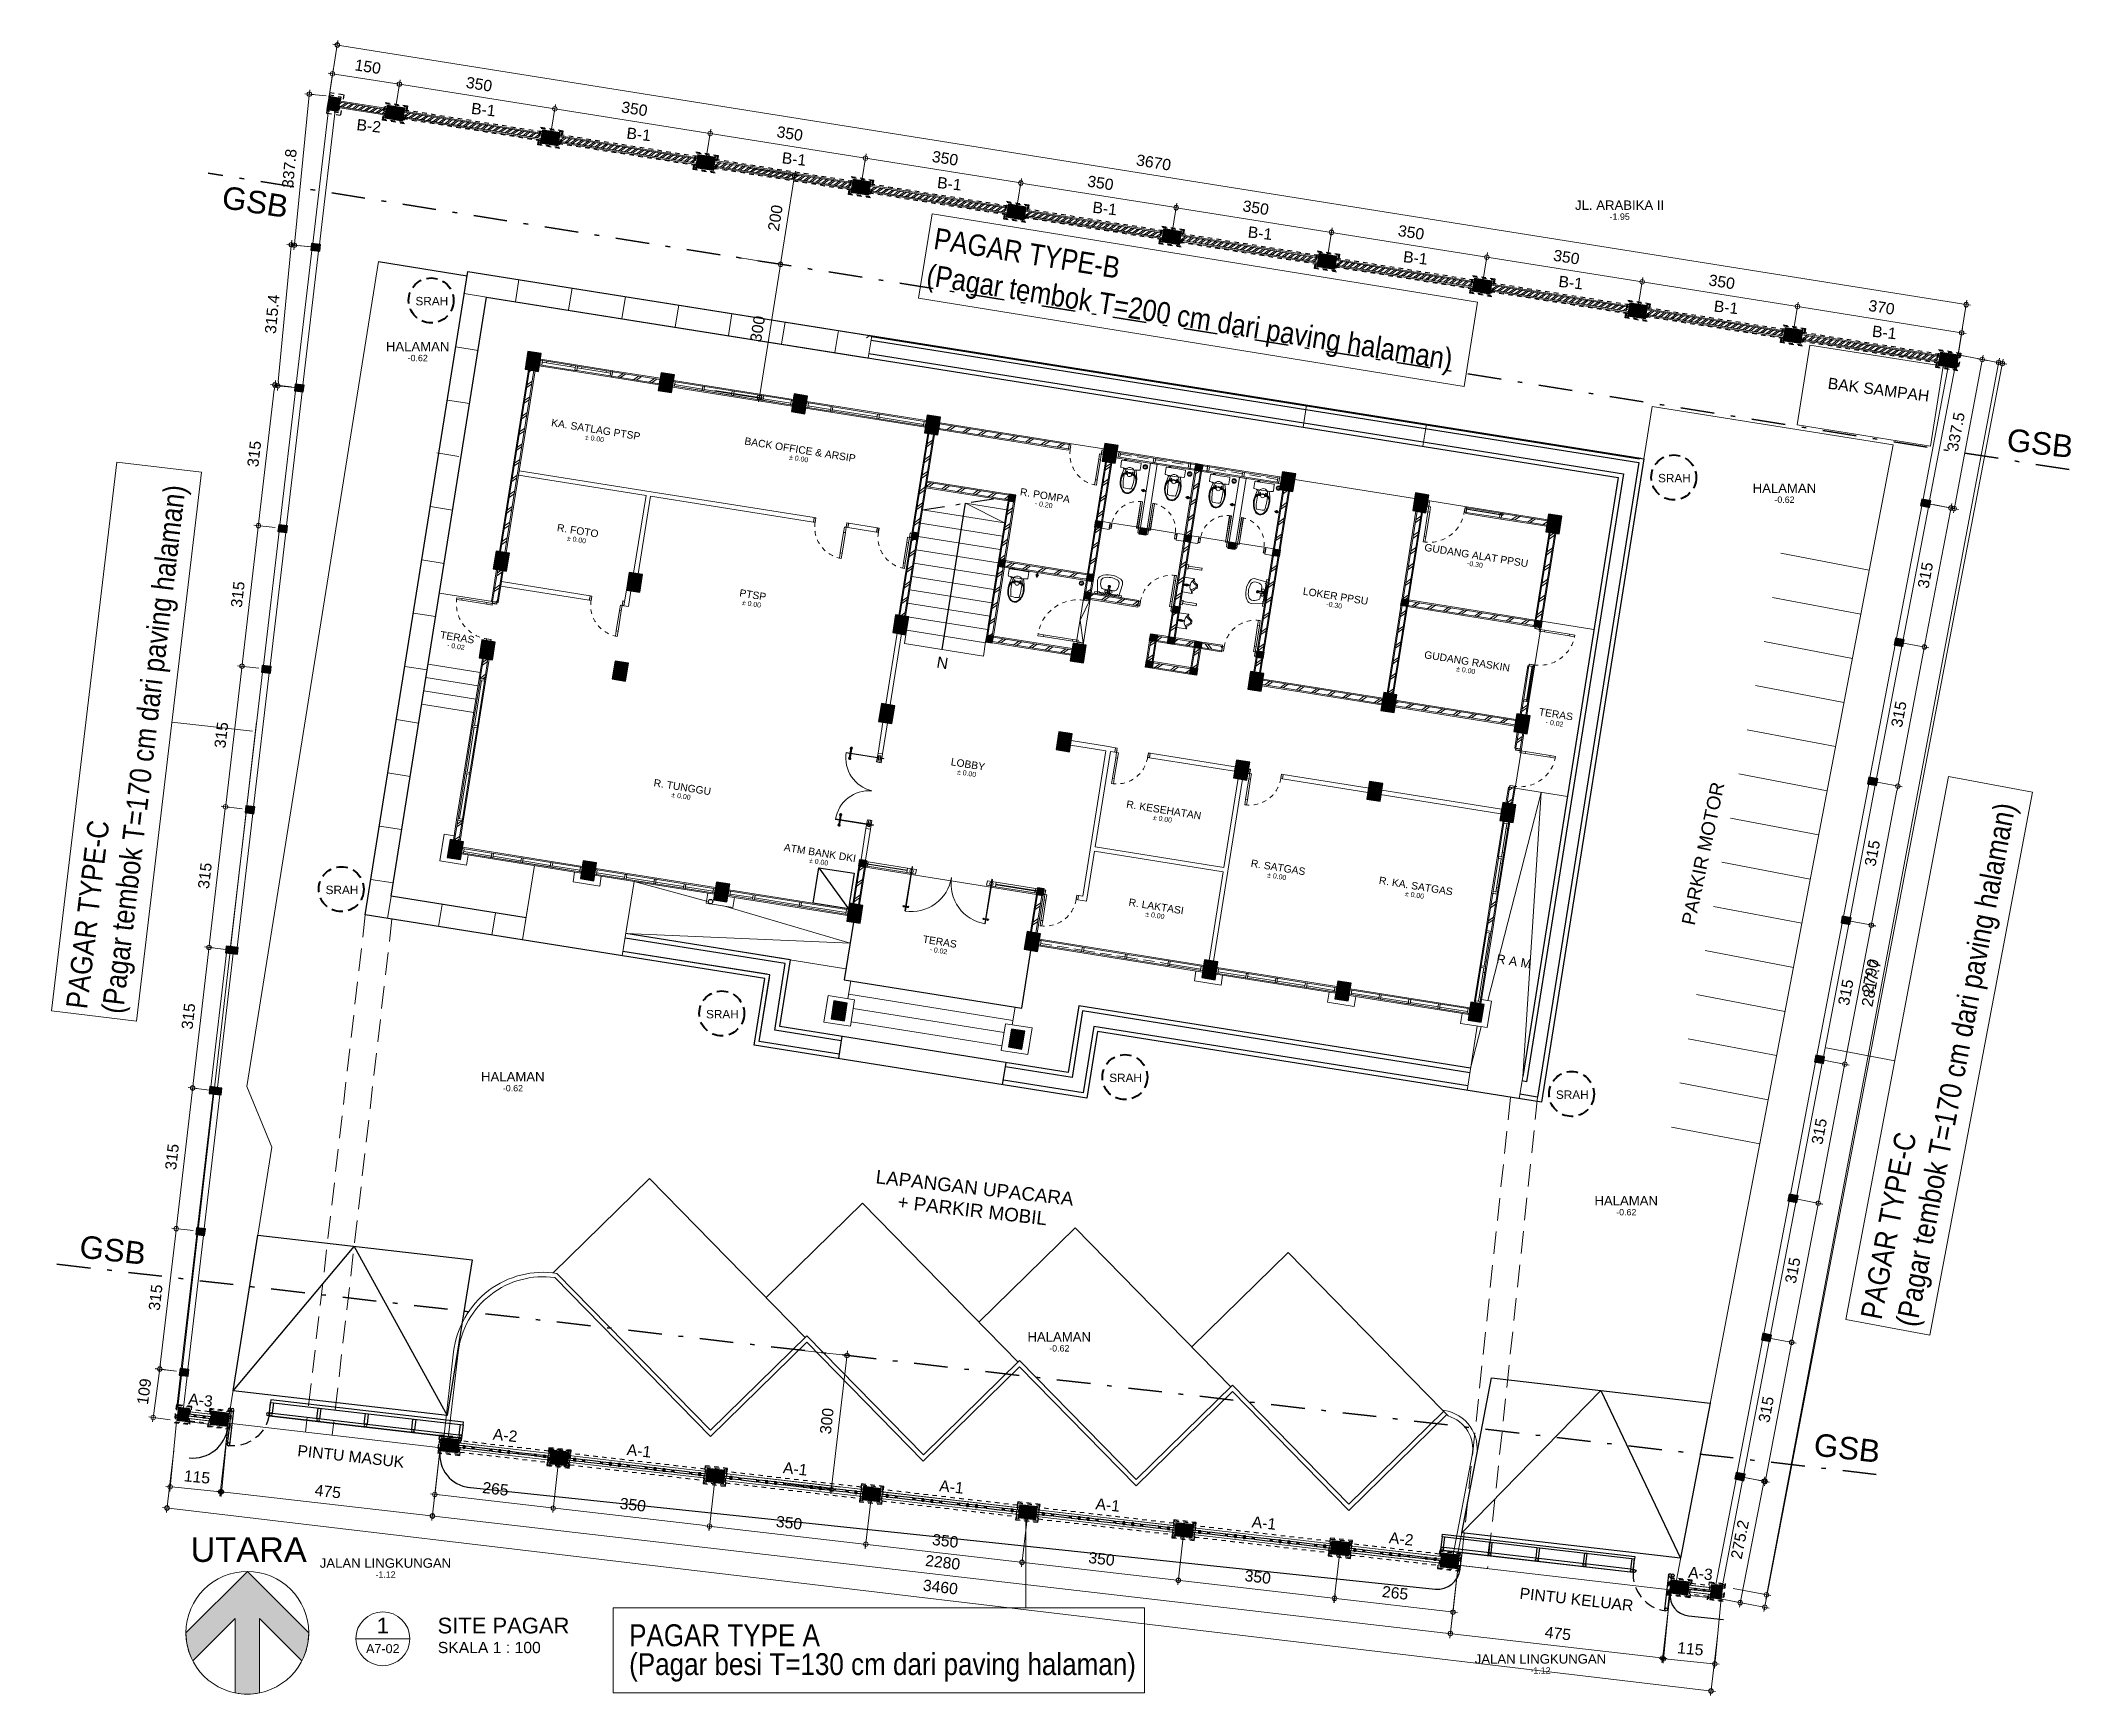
# Model space of a CAD drawing. Header units: millimetres. Extents: x -11 to 1625, y -267 to 195.
# Drawn here: x 729.6 to 774.79, y 60.13 to 96.96 of the extents above; entities that cross this region are included whole.
import ezdxf
from ezdxf.enums import TextEntityAlignment as Align

# ---------------------------------------------------------------- set-up
doc = ezdxf.new("R2010")
doc.units = ezdxf.units.MM
for name, pattern in [('DASHDOT', [1, 0.5, -0.25, 0, -0.25]), ('DASHED2', [0.375, 0.25, -0.125]), ('HIDDEN', [0.375, 0.25, -0.125])]:
    doc.linetypes.add(name, pattern=pattern)
for name, color, linetype, lineweight in [('1', 1, 'Continuous', 40), ('ars', 11, 'Continuous', 5), ('atap', 7, 'Continuous', 20), ('batas jalan', 3, 'Continuous', 25), ('CONCRETE', 8, 'Continuous', 5), ('DIMENSI', 8, 'Continuous', 9), ('dinding', 5, 'Continuous', 15), ('GSB', 1, 'DASHDOT', 35), ('KOLOM', 1, 'Continuous', 30), ('kus', 63, 'Continuous', 15), ('KUSEN', 30, 'Continuous', 15), ('lan', 7, 'Continuous', 15), ('not', 7, 'Continuous', 20), ('PAGAR', 4, 'Continuous', 18), ('PARTISI', 190, 'Continuous', 9), ('SANITAIR', 4, 'Continuous', 5), ('sol kol', 8, 'Continuous', 0), ('TEXT KETERANGAN', 7, 'Continuous', 9), ('u', 6, 'Continuous', 20)]:
    doc.layers.add(name, color=color, linetype=linetype, lineweight=lineweight)
doc.layers.add('BESI', color=10, linetype='Continuous')
doc.styles.add('ISO', font='arial.ttf', dxfattribs={"width": 0.85})
doc.styles.add('simplek', font='simplex.shx')
doc.styles.get("Standard").update_dxf_attribs({"font": 'ARIALUNI.TTF'})
doc.dimstyles.new('SK100', dxfattribs={"dimtxt": 0.25, "dimasz": 0.1, "dimexe": 0.1, "dimexo": 0, "dimgap": 0.15, "dimtad": 1, "dimdec": 0, "dimlfac": 100, "dimzin": 12, "dimdsep": 46, "dimtxsty": 'Standard', "dimblk": 'BULAT', "dimcen": 0.1, "dimclrd": 256, "dimclre": 256, "dimclrt": 256, "dimadec": 0, "dimazin": 3, "dimtfac": 1, "dimtdec": 0, "dimtofl": 0, "dimtmove": 0, "dimatfit": 3, "dimldrblk": 'BULAT', "dimfxl": 0, "dimtolj": 1, "dimtzin": 0, "dimlwd": -1, "dimlwe": -1, "dimarcsym": 0})
pattern_1 = [(45, (-0.5, 0), (-0.1767767, 0.1767767), []), (45, (-0.4375, 0), (-0.1767767, 0.1767767), [])]
pattern_2 = [(45, (0.5, 0), (-0.1767767, 0.1767767), []), (45, (0.5625, 0), (-0.1767767, 0.1767767), [])]
pattern_3 = [(45, (-1.5, 0), (-0.1767767, 0.1767767), []), (45, (-1.4375, 0), (-0.1767767, 0.1767767), [])]

msp = doc.modelspace()

# ---------------------------------------------------------------- texts
at = {"lineweight": 9, "char_height": 0.1875, "attachment_point": 1}
for insert in [(737.9380353, 91.2541568), (765.5886577, 87.3155571), (735.9383205, 78.1525597), (744.4037498, 75.3873846), (753.3754631, 73.9705082), (763.3151731, 73.5953543)]:
    msp.add_mtext_dynamic_manual_height_columns('SRAH', width=0.701531431, gutter_width=12.5, heights=[0], dxfattribs=dict(at, insert=insert))
at = {"layer": 'not', "attachment_point": 1}
for s, width, insert, char_height, rotation in [('\\pi0.99247;B-1', 2.439246343, (738.2082142, 95.6870523), 0.25, 353.66668956), ('\\pi0.96979;B-2', 2.439246343, (735.6801828, 95.3226035), 0.25, 353.66668956), ('\\pi0.99247;B-1', 2.439246343, (741.664738, 95.1371035), 0.25, 353.66668956), ('\\pi0.99247;B-1', 2.439246343, (745.1212617, 94.5871547), 0.25, 353.66668956), ('\\pi1.9254;GSB', 5.253610777, (731.779477, 94.0252315), 0.5, 351.16673645), ('\\pi0.99247;B-1', 2.439246343, (748.5777854, 94.0372059), 0.25, 353.66668956), ('\\pi0.99247;B-1', 2.439246343, (752.0343092, 93.4872571), 0.25, 353.66668956), ('\\pi0.99247;B-1', 2.439246343, (755.4908329, 92.9373083), 0.25, 353.66668956), ('\\pi0.99247;B-1', 2.439246343, (758.9473566, 92.3873595), 0.25, 353.66668956), ('\\pi0.99247;B-1', 2.439246343, (762.4038804, 91.8374107), 0.25, 353.66668956), ('\\pi0.99247;B-1', 2.439246343, (765.8604041, 91.2874619), 0.25, 353.66668956), ('\\pi0.99247;B-1', 2.439246343, (769.3815275, 90.7283191), 0.25, 353.66668956), ('BAK SAMPAH', 2.290500661, (769.3863904, 89.4619474), 0.25, 352.61936379), ('\\pi1.9254;GSB', 5.253610777, (771.4714728, 88.5489282), 0.5, 353.50149442), ('\\pi0.092497;PARKIR MOTOR', 3.384517328, (766.0886289, 77.2257126), 0.3, 78.09595662), ('\\pi0.051195;LAPANGAN UPACARA\\P\\pi0.59564;+ PARKIR MOBIL', 4.496387274, (748.1505503, 71.8355215), 0.3, 353.50149442), ('\\pi1.9254;GSB', 5.253610777, (728.5842417, 70.5958118), 0.5, 353.50149442), ('\\pi0.95538;A-3', 2.439246343, (731.9503803, 66.9663147), 0.25, 353.66668956), ('\\pi0.95683;A-2', 2.439246343, (738.7275478, 66.1829316), 0.25, 353.66668956), ('\\pi0.040053;PINTU MASUK', 2.439246343, (735.2886223, 65.7143251), 0.25, 353.66668956), ('\\pi0.97951;A-1', 2.439246343, (741.684214, 65.8411661), 0.25, 353.66668956), ('\\pi1.9254;GSB', 5.253610777, (767.1766857, 66.1897739), 0.5, 353.50149442), ('\\pi0.97951;A-1', 2.439246343, (745.1610633, 65.4392718), 0.25, 353.66668956), ('\\pi0.97951;A-1', 2.439246343, (748.6379126, 65.0373776), 0.25, 353.66668956), ('\\pi0.97951;A-1', 2.439246343, (752.1147619, 64.6354833), 0.25, 353.66668956), ('\\pi0.97951;A-1', 2.439246343, (755.5916111, 64.233589), 0.25, 353.66668956), ('\\pi0.95683;A-2', 2.439246343, (758.6674836, 63.8780443), 0.25, 353.66668956), ('\\pi0.95538;A-3', 2.439246343, (765.3281571, 63.108127), 0.25, 353.66668956), ('\\pi0.019605;PINTU KELUAR', 2.550634905, (762.5052979, 62.5377858), 0.25, 353.66668956)]:
    msp.add_mtext_dynamic_manual_height_columns(s, width=width, gutter_width=12.5, heights=[0], dxfattribs=dict(at, insert=insert, char_height=char_height, rotation=rotation))
at = {"layer": 'not', "insert": (734.1966346, 63.0971215), "char_height": 0.546094228, "attachment_point": 7, "style": 'simplek'}
msp.add_mtext('\\pi-1.263;{\\f@Arial Unicode MS|b0|i0|c0|p34;UTARA}', dxfattribs=at)
at = {"layer": 'TEXT KETERANGAN', "style": 'ISO', "width": 0.85}
for s, rotation, p in [('PAGAR TYPE-B', 350.82516999, (749.4472329, 92.325667)), ('(Pagar tembok T=200 cm dari paving halaman)', 350.82516999, (749.2888587, 91.5165658)), ('(Pagar tembok T=170 cm dari paving halaman)', 83.23438234, (731.4281971, 75.2868106)), ('PAGAR TYPE-C', 83.23438234, (730.6306184, 75.3940528)), ('(Pagar tembok T=170 cm dari paving halaman)', 79.29946389, (771.3466079, 68.3138919)), ('PAGAR TYPE-C', 79.29946389, (770.5582686, 68.4756137))]:
    msp.add_text(s, height=0.476270163, rotation=rotation, dxfattribs=at).set_placement(p)
for s, p in [('PAGAR TYPE A', (742.6928712, 61.2289897)), ('(Pagar besi T=130 cm dari paving halaman)', (742.6928712, 60.5866232))]:
    msp.add_text(s, height=0.487448577, dxfattribs=at).set_placement(p)

# ---------------------------------------------------------------- blocks, each defined once
blk = doc.blocks.new('BULAT')
for p, q in [((-1, 0), (1, 0)), ((0, -1), (0, 1))]:
    blk.add_line(p, q)
blk.add_circle((0, 0), 0.5)
blk = doc.blocks.new('*D513')
at = {"layer": 'Defpoints', "color": 0}
for p in [(746.546, 67.813), (746.202, 64.833), (747.195, 64.718)]:
    blk.add_point(p, dxfattribs=at)
at = {"layer": 'u'}
for p, q in [((746.546, 67.813), (747.639, 67.687)), ((747.528, 67.599), (747.206, 64.818)), ((746.202, 64.833), (747.294, 64.707))]:
    blk.add_line(p, q, dxfattribs=at)
at = {"layer": 'u', "xscale": 0.1, "yscale": 0.1, "zscale": 0.1}
for p, rotation in [((747.539, 67.699), 83.40635702926659), ((747.195, 64.718), 263.4063570292666)]:
    blk.add_blockref('BULAT', p, dxfattribs=dict(at, rotation=rotation))
at = {"layer": 'u', "insert": (747.091, 66.24), "char_height": 0.25, "attachment_point": 5, "rotation": 83.4064}
blk.add_mtext('\\A1;300', dxfattribs=at)
blk = doc.blocks.new('*D514')
at = {"layer": 'Defpoints', "color": 0}
for p in [(745.389, 94.112), (745.074, 92.137), (746.062, 91.98)]:
    blk.add_point(p, dxfattribs=at)
at = {"layer": 'u'}
for p, q in [((745.389, 94.112), (746.475, 93.939)), ((746.361, 93.856), (746.077, 92.078)), ((745.074, 92.137), (746.161, 91.964))]:
    blk.add_line(p, q, dxfattribs=at)
at = {"layer": 'u', "xscale": 0.1, "yscale": 0.1, "zscale": 0.1}
for p, rotation in [((746.376, 93.955), 80.94625079325584), ((746.062, 91.98), 260.9462507932558)]:
    blk.add_blockref('BULAT', p, dxfattribs=dict(at, rotation=rotation))
at = {"layer": 'u', "insert": (745.945, 93.011), "char_height": 0.25, "attachment_point": 5, "rotation": 80.9463}
blk.add_mtext('\\A1;200', dxfattribs=at)
blk = doc.blocks.new('*D515')
at = {"layer": 'Defpoints', "color": 0}
for p in [(745.074, 92.137), (744.602, 89.174), (745.59, 89.017)]:
    blk.add_point(p, dxfattribs=at)
at = {"layer": 'u'}
for p, q in [((745.074, 92.137), (746.161, 91.964)), ((746.046, 91.881), (745.605, 89.116)), ((744.602, 89.174), (745.688, 89.001))]:
    blk.add_line(p, q, dxfattribs=at)
at = {"layer": 'u', "xscale": 0.1, "yscale": 0.1, "zscale": 0.1}
for p, rotation in [((746.062, 91.98), 80.94625079325895), ((745.59, 89.017), 260.9462507932589)]:
    blk.add_blockref('BULAT', p, dxfattribs=dict(at, rotation=rotation))
at = {"layer": 'u', "insert": (745.551, 90.542), "char_height": 0.25, "attachment_point": 5, "rotation": 80.9463}
blk.add_mtext('\\A1;300', dxfattribs=at)
blk = doc.blocks.new('K1')
at = {"layer": 'KOLOM'}
blk.add_lwpolyline([(0.2, 0.15), (-0.2, 0.15), (-0.2, -0.15), (0.2, -0.15), (0.2, 0.15)], dxfattribs=at)
blk = doc.blocks.new('P 70')
at = {"linetype": 'HIDDEN', "ltscale": 0.3}
blk.add_lwpolyline([(-0.74, 0.1, -0.414214), (-0.04, 0.8, -1.303225)], format="xyb", dxfattribs=at)
for points in [[(-0.04, 0.8), (-0.08, 0.8), (-0.08, 0.68), (-0.04, 0.68)], [(-0.04, 0.68), (-0.08, 0.68), (-0.08, 0.22), (-0.04, 0.22)], [(-0.735, 0.06), (-0.74, 0.06), (-0.74, 0.061), (-0.74, 0.1), (-0.78, 0.1), (-0.78, 0), (-0.74, 0), (-0.74, 0.056), (-0.735, 0.058)], [(-0.742, 0.002), (-0.778, 0.002), (-0.778, 0.098), (-0.742, 0.098)], [(-0.04, 0.1), (-0.08, 0.1), (-0.08, 0.22), (-0.04, 0.22)], [(-0.045, 0.06), (-0.04, 0.06), (-0.04, 0.061), (-0.04, 0.1), (0, 0.1), (0, 0), (-0.04, 0), (-0.04, 0.056), (-0.045, 0.058)], [(-0.038, 0.002), (-0.002, 0.002), (-0.002, 0.098), (-0.038, 0.098)]]:
    blk.add_lwpolyline(points, close=True)
blk = doc.blocks.new('KP')
at = {"layer": 'KOLOM'}
blk.add_lwpolyline([(0.075, -0.075), (-0.075, -0.075), (-0.075, 0.075), (0.075, 0.075), (0.075, -0.075)], dxfattribs=at)
blk = doc.blocks.new('washtafel L237 a')
for p, q in [((-0.279, -0.289), (-0.238, 0)), ((-0.238, 0), (0, 0)), ((0.238, 0), (0, 0)), ((0.279, -0.289), (0.238, 0)), ((-0.148, -0.019), (0, -0.019)), ((0, -0.193), (-0.007, -0.193)), ((0, -0.202), (-0.007, -0.202)), ((0, -0.179), (-0.006, -0.179)), ((0.148, -0.019), (0, -0.019)), ((0, -0.179), (0.006, -0.179)), ((0, -0.193), (0.007, -0.193)), ((0, -0.202), (0.007, -0.202))]:
    blk.add_line(p, q)
for centre, radius in [((-0.011, -0.085), 0.00488), ((0, -0.043), 0.00695), ((0, -0.043), 0.00529), ((0.011, -0.085), 0.00488)]:
    blk.add_circle(centre, radius)
for centre, radius, start, end in [((-0.17, -0.305), 0.11, 171.786, 240.1395), ((-0.003, -0.017), 0.443, 239.9631, 270.4171), ((-0.148, -0.093), 0.0742, 90.0661, 157.5039), ((0.068, -0.281), 0.273, 154.0541, 184.6243), ((-0.119, -0.294), 0.0858, 186.0548, 250.1625), ((-0.117, -0.191), 0.0678, 92.544, 154.459), ((-0.001, 0.003), 0.406, 248.7209, 270.1375), ((0.012, -2.103), 1.984, 91.1939, 93.8059), ((-0.055, -0.085), 0.0285, 98.132, 275.8135), ((-0.002, -0.336), 0.286, 89.6669, 101.6651), ((-0.049, -0.147), 0.0337, 40.1188, 95.4553), ((0, -0.084), 0.0312, 89.6915, 225.3566), ((-0.528, -0.216), 0.513, 2.5647, 13.8912), ((0.001, -0.2), 0.0272, 129.5111, 54.4666), ((0, -0.084), 0.0231, 89.5833, 212.8124), ((0.001, -0.2), 0.0234, 136.8784, 48.8129), ((-0.04, -0.126), 0.0267, 4.6349, 46.9394), ((-0.045, -0.113), 0.03, 5.694, 32.8124), ((-0.007, -0.184), 0.009, 183.4751, 270), ((-0.007, -0.193), 0.009, 182.5647, 270), ((-0.623, -0.171), 0.611, 359.8012, 5.694), ((-0.006, -0.173), 0.006, 179.8012, 270), ((0.001, -0.2), 0.0119, 184.4951, 2.4242), ((0.002, -0.336), 0.286, 78.3349, 90.3331), ((0, -0.084), 0.0312, 314.6434, 90.3085), ((0, -0.084), 0.0231, 327.1876, 90.4167), ((0.001, 0.003), 0.406, 269.8625, 291.2791), ((0.003, -0.017), 0.443, 269.5829, 300.0369), ((0.006, -0.173), 0.006, 270, 0.1988), ((0.007, -0.184), 0.009, 270, 356.5249), ((0.007, -0.193), 0.009, 270, 357.4353), ((0.623, -0.171), 0.611, 174.306, 180.1988), ((0.04, -0.126), 0.0267, 133.0606, 175.3651), ((0.045, -0.113), 0.03, 147.1876, 174.306), ((0.528, -0.216), 0.513, 166.1088, 177.4353), ((0.049, -0.147), 0.0337, 84.5447, 139.8812), ((-0.012, -2.103), 1.984, 86.1941, 88.8061), ((0.055, -0.085), 0.0285, 264.1865, 81.868), ((0.117, -0.191), 0.0678, 25.541, 87.456), ((0.148, -0.093), 0.0742, 22.4961, 89.9339), ((0.119, -0.294), 0.0858, 289.8375, 353.9452), ((-0.068, -0.281), 0.273, 355.3757, 25.9459), ((0.17, -0.305), 0.11, 299.8605, 8.214)]:
    blk.add_arc(centre, radius, start, end)
blk = doc.blocks.new('URINOIR ATAS')
for p, q in [((-0.165, 0), (-0.165, 0.215)), ((-0.165, 0), (0, 0)), ((-0.16, 0.22), (-0.147, 0.22)), ((-0.133, 0.201), (-0.16, 0.201)), ((-0.133, 0.201), (-0.143, 0.218)), ((-0.027, 0.31), (0, 0.31)), ((-0.009, 0.01), (-0.026, 0)), ((-0.02, 0.286), (0, 0.286)), ((-0.013, -0.017), (-0.013, 0)), ((-0.012, 0.117), (0.011, 0.117)), ((-0.011, 0.107), (0.011, 0.107)), ((-0.011, 0.097), (0.011, 0.097)), ((-0.009, 0.112), (-0.009, 0.107)), ((-0.009, 0.01), (0.011, 0.01)), ((-0.007, 0.113), (0.008, 0.113)), ((-0.003, 0.117), (-0.003, 0.113)), ((0.027, 0.31), (0, 0.31)), ((0.02, 0.286), (0, 0.286)), ((0.165, 0), (0, 0)), ((0.003, 0.117), (0.003, 0.113)), ((0.009, 0.112), (0.009, 0.107)), ((0.011, 0.01), (0.026, 0)), ((0.013, 0), (0.013, -0.017)), ((0.133, 0.201), (0.143, 0.218)), ((0.133, 0.201), (0.16, 0.201)), ((0.16, 0.22), (0.147, 0.22)), ((0.165, 0), (0.165, 0.215)), ((0.013, -0.017), (-0.013, -0.017))]:
    blk.add_line(p, q)
for points in [[(-0.011, 0.107, 0.164804), (-0.012, 0.107, 0.105758), (-0.013, 0.106, 0.068984), (-0.014, 0.104, 0.055178), (-0.014, 0.102, 0.055178), (-0.014, 0.1, 0.068984), (-0.013, 0.099, 0.105758), (-0.012, 0.098, 0.164804), (-0.011, 0.097, 0.164804), (-0.01, 0.098, 0.105758), (-0.009, 0.099, 0.068984), (-0.009, 0.1, 0.055178), (-0.009, 0.102, 0.055178), (-0.009, 0.104, 0.068984), (-0.009, 0.106, 0.105758), (-0.01, 0.107, 0.164804)], [(0, 0.097, 0.070821), (0.003, 0.098, 0.082428), (0.005, 0.099, 0.106823), (0.007, 0.101, 0.13413), (0.007, 0.102, 0.13413), (0.007, 0.104, 0.106823), (0.005, 0.106, 0.082428), (0.003, 0.107, 0.070821), (0, 0.107, 0.070821), (-0.003, 0.107, 0.082428), (-0.005, 0.106, 0.106823), (-0.007, 0.104, 0.13413), (-0.007, 0.102, 0.13413), (-0.007, 0.101, 0.106823), (-0.005, 0.099, 0.082428), (-0.003, 0.098, 0.070821)], [(0.011, 0.107, 0.164804), (0.01, 0.107, 0.105758), (0.009, 0.106, 0.068984), (0.009, 0.104, 0.055178), (0.008, 0.102, 0.055178), (0.009, 0.1, 0.068984), (0.009, 0.099, 0.105758), (0.01, 0.098, 0.164804), (0.011, 0.097, 0.164804), (0.012, 0.098, 0.105758), (0.013, 0.099, 0.068984), (0.013, 0.1, 0.055178), (0.014, 0.102, 0.055178), (0.014, 0.104, 0.068984), (0.013, 0.106, 0.105758), (0.012, 0.107, 0.164804)]]:
    blk.add_lwpolyline(points, format="xyb", close=True)
blk.add_lwpolyline([(0.007, 0.061), (0.013, 0.072), (0.007, 0.082), (-0.006, 0.082), (-0.012, 0.072), (-0.006, 0.061)], close=True)
for centre, radius in [((0, 0.072), 0.025), ((0, 0.032), 0.0106), ((0, 0.032), 0.00723)]:
    blk.add_circle(centre, radius)
for centre, radius, start, end in [((-0.16, 0.215), 0.005, 90, 180), ((-0.16, 0.196), 0.005, 90, 180), ((-0.147, 0.215), 0.005, 30.5859, 90), ((-0.151, 0.256), 0.055, 287.3602, 311.4179), ((0.001, 0.332), 0.187, 224.1477, 269.6422), ((-0.614, 0.718), 0.709, 314.7654, 324.2179), ((-0.477, 0.536), 0.518, 315.9836, 330.7336), ((-0.027, 0.295), 0.0148, 90, 144.2179), ((-0.02, 0.28), 0.00593, 90, 150.7336), ((0.12, 0.057), 0.137, 181.3482, 199.9236), ((0, 0.106), 0.0162, 43.0169, 136.9831), ((-0.007, 0.112), 0.00119, 90, 180), ((-0.001, 0.332), 0.187, 270.3578, 315.8523), ((0.008, 0.112), 0.00119, 0, 90), ((-0.19, 0.062), 0.208, 345.4703, 357.6692), ((0.02, 0.28), 0.00593, 29.2664, 90), ((0.477, 0.536), 0.518, 209.2664, 224.0164), ((0.027, 0.295), 0.0148, 35.7821, 90), ((0.614, 0.718), 0.709, 215.7821, 225.2346), ((0.151, 0.256), 0.055, 228.5821, 252.6398), ((0.147, 0.215), 0.005, 90, 149.4141), ((0.16, 0.215), 0.005, 0, 90), ((0.16, 0.196), 0.005, 0, 90)]:
    blk.add_arc(centre, radius, start, end)
blk = doc.blocks.new('P 60')
at = {"linetype": 'HIDDEN', "ltscale": 0.3}
blk.add_lwpolyline([(-0.64, 0.1, -0.414214), (-0.04, 0.7, -1.303225)], format="xyb", dxfattribs=at)
for points in [[(-0.04, 0.7), (-0.04, 0.1), (-0.08, 0.1), (-0.08, 0.7)], [(-0.042, 0.698), (-0.042, 0.102), (-0.078, 0.102), (-0.078, 0.698)], [(-0.635, 0.06), (-0.64, 0.06), (-0.64, 0.061), (-0.64, 0.1), (-0.68, 0.1), (-0.68, 0), (-0.64, 0), (-0.64, 0.056), (-0.635, 0.058)], [(-0.642, 0.002), (-0.678, 0.002), (-0.678, 0.098), (-0.642, 0.098)], [(-0.045, 0.06), (-0.04, 0.06), (-0.04, 0.061), (-0.04, 0.1), (0, 0.1), (0, 0), (-0.04, 0), (-0.04, 0.056), (-0.045, 0.058)], [(-0.038, 0.002), (-0.002, 0.002), (-0.002, 0.098), (-0.038, 0.098)]]:
    blk.add_lwpolyline(points, close=True)
blk = doc.blocks.new('KRAN ATAS')
for p, q in [((-0.019, 0.001), (-0.019, 0)), ((-0.019, 0), (0, 0)), ((-0.018, 0.002), (0, 0.002)), ((-0.009, 0.006), (-0.009, 0.04)), ((0.018, 0.002), (0, 0.002)), ((0.019, 0), (0, 0)), ((0.009, 0.006), (0.009, 0.04)), ((0.019, 0.001), (0.019, 0))]:
    blk.add_line(p, q)
for centre, radius, start, end in [((-0.021, 0.06), 0.0057, 92.509, 270.0343), ((-0.02, 0.06), 0.0057, 105.45, 257.2407), ((0, 0.06), 0.0223, 89.786, 270.2141), ((-0.015, 0.075), 0.0057, 47.464, 224.6597), ((-0.015, 0.074), 0.0057, 60.3207, 212.5415), ((-0.014, 0.046), 0.0057, 154.4974, 295.7282), ((-0.015, 0.045), 0.0057, 142.579, 307.6346), ((-0.018, 0.001), 0.0005, 90, 180), ((0, 0.06), 0.0162, 89.7094, 270.2949), ((-0.013, 0.006), 0.004, 270, 0), ((-0.041, 0.09), 0.0331, 343.1048, 7.2203), ((0, 0.06), 0.0102, 89.532, 270.4679), ((0, 0.096), 0.00865, 90, 191.4881), ((0, 0.08), 0.0057, 89.095, 165.324), ((0, 0.079), 0.0057, 89.095, 152.5938), ((0, 0.041), 0.0057, 205.9652, 266.0615), ((0, 0.04), 0.0057, 191.86, 266.0615), ((0, 0.096), 0.00865, 348.5119, 90), ((0, 0.08), 0.0057, 14.676, 90.905), ((0, 0.079), 0.0057, 27.4062, 90.905), ((0, 0.06), 0.0223, 269.7859, 90.214), ((0, 0.06), 0.0162, 269.7051, 90.2906), ((0, 0.06), 0.0102, 269.5321, 90.468), ((0, 0.04), 0.0057, 273.9385, 348.14), ((0, 0.041), 0.0057, 273.9385, 334.0348), ((0.041, 0.09), 0.0331, 172.7797, 196.8952), ((0.013, 0.006), 0.004, 180, 270), ((0.015, 0.045), 0.0057, 232.3654, 37.421), ((0.015, 0.075), 0.0057, 315.3403, 132.536), ((0.015, 0.074), 0.0057, 327.4585, 119.6793), ((0.014, 0.046), 0.0057, 244.2718, 25.5026), ((0.018, 0.001), 0.0005, 0, 90), ((0.021, 0.06), 0.0057, 269.9657, 87.491), ((0.02, 0.06), 0.0057, 282.7593, 74.55)]:
    blk.add_arc(centre, radius, start, end)
blk = doc.blocks.new('CLOSET ATAS')
for p, q in [((0, 0.207), (0, 0)), ((0, -0.206), (0, 0)), ((0.014, 0.22), (0.148, 0.22)), ((0.171, 0.13), (0.294, 0.161)), ((0.228, 0.073), (0.228, 0.058)), ((0.231, 0.075), (0.273, 0.075)), ((0.231, 0.055), (0.256, 0.055)), ((0.256, 0.055), (0.259, 0.063)), ((0.256, 0.055), (0.256, 0)), ((0.256, -0.055), (0.256, 0)), ((0.259, 0.063), (0.273, 0.063)), ((0.266, 0.075), (0.266, 0.088)), ((0.266, 0.063), (0.266, 0)), ((0.266, -0.063), (0.266, 0)), ((0.273, 0.075), (0.273, 0.063)), ((0.282, 0.125), (0.282, 0.107)), ((0.285, 0.085), (0.285, 0.065)), ((0.296, 0.088), (0.288, 0.088)), ((0.296, 0.062), (0.288, 0.062)), ((0.299, 0.085), (0.299, 0.065)), ((-0.013, -0.124), (-0.031, -0.124)), ((-0.031, -0.124), (-0.031, -0.146)), ((-0.031, -0.146), (-0.013, -0.146)), ((-0.013, -0.107), (-0.013, -0.164)), ((0.014, -0.22), (0.148, -0.22)), ((0.171, -0.138), (0.185, -0.138)), ((0.173, -0.116), (0.185, -0.116)), ((0.173, -0.151), (0.173, -0.138)), ((0.175, -0.154), (0.182, -0.154)), ((0.184, -0.138), (0.184, -0.151)), ((0.188, -0.119), (0.188, -0.136)), ((0.188, -0.134), (0.294, -0.161)), ((0.228, -0.073), (0.228, -0.058)), ((0.231, -0.055), (0.256, -0.055)), ((0.231, -0.075), (0.273, -0.075)), ((0.256, -0.055), (0.259, -0.063)), ((0.259, -0.063), (0.273, -0.063)), ((0.266, -0.075), (0.266, -0.088)), ((0.273, -0.075), (0.273, -0.063)), ((0.282, -0.125), (0.282, -0.107)), ((0.285, -0.065), (0.285, -0.085)), ((0.296, -0.062), (0.288, -0.062)), ((0.296, -0.088), (0.288, -0.088)), ((0.299, -0.065), (0.299, -0.085))]:
    blk.add_line(p, q)
blk.add_circle((0.292, 0), 0.046)
for centre, radius, start, end in [((0.014, 0.207), 0.0135, 90, 180), ((0.235, 0), 0.103, 95.4936, 264.5064), ((0.148, 0.205), 0.015, 8.087, 90), ((-1.27, 0.004), 1.447, 359.8599, 8.087), ((-1.27, -0.004), 1.447, 351.913, 0.1401), ((0.385, -0.951), 1.066, 79.0461, 98.6197), ((0.231, 0.073), 0.00271, 90, 180), ((0.231, 0.058), 0.00271, 180, 270), ((0.271, 0.088), 0.005, 138.7405, 180), ((0.429, -0.051), 0.215, 89.4826, 138.7405), ((0.287, 0.125), 0.005, 128.7411, 180), ((0.429, -0.051), 0.231, 89.4826, 128.7411), ((0.288, 0.085), 0.00307, 90, 180), ((0.288, 0.065), 0.00307, 180, 270), ((0.431, -0.32), 0.5, 75.2789, 105.8515), ((0.296, 0.085), 0.00307, 0, 90), ((0.296, 0.065), 0.00307, 270, 0), ((0.431, -0.32), 0.484, 75.2789, 90), ((0.465, -0.141), 0.302, 48.5371, 73.1314), ((0.465, -0.141), 0.318, 48.5371, 73.1314), ((0.585, 0.076), 0.02, 7.8459, 81.6038), ((0.035, 0), 0.575, 352.1541, 7.8459), ((0.59, 0), 0.114, 0, 48.6581), ((0.59, 0), 0.114, 311.3419, 0), ((0.59, 0), 0.13, 0, 48.6581), ((0.59, 0), 0.13, 311.3419, 0), ((-0.016, -0.123), 0.0171, 24.4122, 79.3868), ((-0.016, -0.147), 0.0171, 280.6132, 335.5878), ((0.014, -0.206), 0.0135, 180, 270), ((0.148, -0.205), 0.015, 270, 351.913), ((0.175, -0.151), 0.00271, 180, 270), ((0.182, -0.151), 0.00271, 270, 0), ((0.185, -0.119), 0.00271, 0, 90), ((0.185, -0.136), 0.00271, 270, 0), ((0.385, 0.948), 1.063, 261.358, 280.9763), ((0.231, -0.058), 0.00271, 90, 180), ((0.231, -0.073), 0.00271, 180, 270), ((0.271, -0.088), 0.005, 180, 221.2595), ((0.429, 0.051), 0.215, 221.2595, 270.5174), ((0.287, -0.125), 0.005, 180, 231.2589), ((0.429, 0.051), 0.231, 231.2589, 270.5174), ((0.288, -0.065), 0.00307, 90, 180), ((0.288, -0.085), 0.00307, 180, 270), ((0.431, 0.32), 0.5, 254.1485, 284.7211), ((0.296, -0.065), 0.00307, 0, 90), ((0.296, -0.085), 0.00307, 270, 0), ((0.431, 0.32), 0.484, 270, 284.7211), ((0.465, 0.141), 0.302, 286.8686, 311.4629), ((0.465, 0.141), 0.318, 286.8686, 311.4629), ((0.585, -0.076), 0.02, 278.3962, 352.1541)]:
    blk.add_arc(centre, radius, start, end)
blk = doc.blocks.new('*X6')
at = {"color": 0}
for p, q in [((18.491, 19.193), (18.579, 19.193)), ((18.499, 19.218), (18.572, 19.218)), ((18.499, 19.168), (18.572, 19.168))]:
    blk.add_line(p, q, dxfattribs=at)
blk = doc.blocks.new('SFLOOR')
for radius in [0.05, 0.0442]:
    blk.add_circle((0, 0), radius)
blk.add_blockref('*X6', (-18.535, -19.193))
blk = doc.blocks.new('NOTASI RUANG')
at = {"layer": 'not'}
for height, p in [(0.26, (-0.011, 0.3)), (0.175, (-0.009, -0.017))]:
    blk.add_attdef('RUANG', text='', height=height, dxfattribs=at).set_placement(p, align=Align.MIDDLE_CENTER)
blk = doc.blocks.new('P 80')
at = {"linetype": 'HIDDEN', "ltscale": 0.3}
blk.add_lwpolyline([(-0.84, 0.1, -0.414214), (-0.04, 0.9, -1.303225)], format="xyb", dxfattribs=at)
for points in [[(-0.04, 0.9), (-0.08, 0.9), (-0.08, 0.78), (-0.04, 0.78)], [(-0.04, 0.78), (-0.08, 0.78), (-0.08, 0.22), (-0.04, 0.22)], [(-0.835, 0.06), (-0.84, 0.06), (-0.84, 0.061), (-0.84, 0.1), (-0.88, 0.1), (-0.88, 0), (-0.84, 0), (-0.84, 0.056), (-0.835, 0.058)], [(-0.842, 0.002), (-0.878, 0.002), (-0.878, 0.098), (-0.842, 0.098)], [(-0.04, 0.1), (-0.08, 0.1), (-0.08, 0.22), (-0.04, 0.22)], [(-0.045, 0.06), (-0.04, 0.06), (-0.04, 0.061), (-0.04, 0.1), (0, 0.1), (0, 0), (-0.04, 0), (-0.04, 0.056), (-0.045, 0.058)], [(-0.038, 0.002), (-0.002, 0.002), (-0.002, 0.098), (-0.038, 0.098)]]:
    blk.add_lwpolyline(points, close=True)
blk = doc.blocks.new('P1')
at = {"lineweight": 5}
h = blk.add_hatch(dxfattribs=at)
h.set_pattern_fill('ANSI31', color=256, scale=0.020282, angle=-315, style=0)
h.set_pattern_definition([(179.99999863, (-506.106483, 1417.280242), (6.07e-11, 0.0025352112676), [])])
h.paths.add_polyline_path([(-1.729, 0.805, -1), (-1.693, 0.77, -1)])
h.paths.add_polyline_path([(-1.724, 0.801, 1), (-1.697, 0.774, 1)], flags=16)
h = blk.add_hatch(dxfattribs=at)
h.set_pattern_fill('ANSI31', color=256, scale=0.020282, angle=-315, style=0)
h.set_pattern_definition([(270.00000137, (1414.9464214, -503.7726625), (0.0025352112676, 6.07e-11), [])])
h.paths.add_polyline_path([(-1.528, 0.605, 1), (-1.564, 0.641, 1)])
h.paths.add_polyline_path([(-1.532, 0.609, -1), (-1.56, 0.637, -1)], flags=16)
h = blk.add_hatch(dxfattribs=at)
h.set_pattern_fill('ANSI31', color=256, scale=0.020282, angle=-315, style=0)
h.set_pattern_definition([(179.99999863, (-505.0458133, 1416.2195722), (6.07e-11, 0.0025352112676), [])])
h.paths.add_polyline_path([(-0.668, -0.255, -1), (-0.632, -0.291, -1)])
h.paths.add_polyline_path([(-0.664, -0.259, 1), (-0.636, -0.287, 1)], flags=16)
h = blk.add_hatch(dxfattribs=at)
h.set_pattern_fill('ANSI31', color=256, scale=0.020282, angle=-315, style=0)
h.set_pattern_definition([(270.00000137, (1416.0070912, -504.8333323), (0.0025352112676, 6.07e-11), [])])
h.paths.add_polyline_path([(-0.468, -0.455, 1), (-0.504, -0.42, 1)])
h.paths.add_polyline_path([(-0.472, -0.451, -1), (-0.499, -0.424, -1)], flags=16)
for p, q in [((-1.724, 0.801), (-1.697, 0.774)), ((-1.686, 0.781), (-1.623, 0.718)), ((-1.553, 0.648), (-1.616, 0.711)), ((-1.532, 0.609), (-1.56, 0.637)), ((-0.664, -0.259), (-0.636, -0.287)), ((-0.625, -0.28), (-0.562, -0.343)), ((-0.492, -0.413), (-0.555, -0.35)), ((-0.472, -0.451), (-0.499, -0.424))]:
    blk.add_line(p, q, dxfattribs=at)
at = {"color": 9, "lineweight": 5}
for p, q in [((-1.641, 0.7), (-1.704, 0.763)), ((-1.634, 0.693), (-1.571, 0.63)), ((-0.58, -0.361), (-0.643, -0.298)), ((-0.573, -0.368), (-0.51, -0.431))]:
    blk.add_line(p, q, dxfattribs=at)
at = {"color": 8, "lineweight": 5}
for p, q in [((-1.64, 0.701), (-1.703, 0.763)), ((-1.639, 0.702), (-1.701, 0.764)), ((-1.636, 0.705), (-1.697, 0.766)), ((-1.631, 0.71), (-1.692, 0.771)), ((-1.633, 0.694), (-1.57, 0.631)), ((-1.632, 0.695), (-1.57, 0.633)), ((-1.629, 0.698), (-1.568, 0.637)), ((-1.624, 0.703), (-1.563, 0.642)), ((-0.58, -0.36), (-0.642, -0.297)), ((-0.578, -0.358), (-0.64, -0.296)), ((-0.575, -0.356), (-0.636, -0.294)), ((-0.57, -0.351), (-0.631, -0.29)), ((-0.572, -0.367), (-0.51, -0.43)), ((-0.571, -0.366), (-0.509, -0.428)), ((-0.568, -0.363), (-0.507, -0.424)), ((-0.563, -0.358), (-0.502, -0.419))]:
    blk.add_line(p, q, dxfattribs=at)
for points in [[(-1.1, 1.241), (-1.701, 0.64), (-1.694, 0.633), (-1.093, 1.234), (-1.1, 1.241)], [(-1.273, 1.202), (-1.202, 1.273), (-1.061, 1.132), (-1.132, 1.061), (-1.273, 1.202)], [(-0.032, 0.173), (-0.633, -0.428), (-0.64, -0.421), (-0.039, 0.18), (-0.032, 0.173)], [(-0.071, 0), (0, 0.071), (-0.142, 0.212), (-0.212, 0.142), (-0.071, 0)]]:
    blk.add_lwpolyline(points)
at = {"lineweight": 9}
for points in [[(-1.153, 1.181), (-1.181, 1.153), (-1.216, 1.188), (-1.188, 1.216)], [(-1.082, 1.11), (-1.11, 1.082), (-1.181, 1.153), (-1.153, 1.181)], [(-0.163, 0.191), (-0.191, 0.163), (-0.12, 0.092), (-0.092, 0.12)], [(-0.092, 0.12), (-0.12, 0.092), (-0.085, 0.057), (-0.057, 0.085)]]:
    blk.add_lwpolyline(points, close=True, dxfattribs=at)
at = {"lineweight": 5}
for points in [[(-1.697, 0.801), (-1.724, 0.774)], [(-1.532, 0.637), (-1.56, 0.609)], [(-0.636, -0.259), (-0.664, -0.287)], [(-0.472, -0.424), (-0.499, -0.451)]]:
    blk.add_lwpolyline(points, dxfattribs=at)
for points in [[(-1.701, 0.64, 0.396093), (-0.672, 0.601)], [(-0.633, -0.428, -0.396093), (-0.672, 0.601)]]:
    blk.add_lwpolyline(points, format="xyb")
for centre in [(-1.167, 1.167), (-0.106, 0.106)]:
    blk.add_circle(centre, 0.04)
for centre, radius in [((-1.711, 0.788), 0.0254), ((-1.711, 0.788), 0.0195), ((-1.546, 0.623), 0.0254), ((-1.546, 0.623), 0.0195), ((-0.65, -0.273), 0.0254), ((-0.65, -0.273), 0.0195), ((-0.486, -0.437), 0.0254), ((-0.486, -0.437), 0.0195)]:
    blk.add_circle(centre, radius, dxfattribs=at)
blk = doc.blocks.new('DENAH LANTAI DASAR')
at = {"layer": 'ars'}
h = blk.add_hatch(dxfattribs=at)
h.set_pattern_fill('TEMBOK', color=256, scale=0.25)
h.set_pattern_definition(pattern_2)
h.paths.add_polyline_path([(-10.95, 9.95), (-10.95, 14.05), (-11.05, 14.05), (-11.05, 9.95)])
h = blk.add_hatch(dxfattribs=at)
h.set_pattern_fill('TEMBOK', color=256, scale=0.25)
h.set_pattern_definition([(45, (1.63, 5e-13), (-0.1767767, 0.1767767), []), (45, (1.6925, 5e-13), (-0.1767767, 0.1767767), [])])
h.paths.add_polyline_path([(-9.22, 14.3), (-8.15, 14.3), (-8.15, 14.2), (-9.22, 14.2)])
h = blk.add_hatch(dxfattribs=at)
h.set_pattern_fill('TEMBOK', color=256, scale=0.25)
h.set_pattern_definition(pattern_1)
h.paths.add_polyline_path([(-1.95, 9.95), (-1.95, 14.05), (-2.05, 14.05), (-2.05, 9.95)])
h = blk.add_hatch(dxfattribs=at)
h.set_pattern_fill('TEMBOK', color=256, scale=0.25)
h.set_pattern_definition(pattern_1)
h.paths.add_polyline_path([(-1.85, 14.3), (1.07, 14.3), (1.07, 14.2), (-1.85, 14.2)])
h = blk.add_hatch(dxfattribs=at)
h.set_pattern_fill('TEMBOK', color=256, scale=0.25)
h.set_pattern_definition(pattern_1)
h.paths.add_polyline_path([(2.05, 11.525), (2.05, 14.05), (1.95, 14.05), (1.95, 11.525)])
h = blk.add_hatch(dxfattribs=at)
h.set_pattern_fill('TEMBOK', color=256, scale=0.25)
h.set_pattern_definition([(45, (3.22, 4.5), (-0.176777, 0.176777), []), (45, (3.2825, 4.5), (-0.176777, 0.176777), [])])
h.paths.add_polyline_path([(3.925, 14.3), (3.81, 14.3), (3.81, 14.2), (3.925, 14.2)])
h = blk.add_hatch(dxfattribs=at)
h.set_pattern_fill('TEMBOK', color=256, scale=0.25)
h.set_pattern_definition(pattern_1)
h.paths.add_polyline_path([(3.95, 14.175), (3.95, 10.425), (4.05, 10.425), (4.05, 14.175)])
h = blk.add_hatch(dxfattribs=at)
h.set_pattern_fill('TEMBOK', color=256, scale=0.25)
h.set_pattern_definition([(45, (3.525, 4.5), (-0.176777, 0.176777), []), (45, (3.5875, 4.5), (-0.176777, 0.176777), [])])
h.paths.add_polyline_path([(4.19, 14.3), (4.075, 14.3), (4.075, 14.2), (4.19, 14.2)])
h = blk.add_hatch(dxfattribs=at)
h.set_pattern_fill('TEMBOK', color=256, scale=0.25)
h.set_pattern_definition(pattern_1)
h.paths.add_polyline_path([(6.05, 9.95), (6.05, 14.05), (5.95, 14.05), (5.95, 9.95)])
h = blk.add_hatch(dxfattribs=at)
h.set_pattern_fill('TEMBOK', color=256, scale=0.25)
h.set_pattern_definition(pattern_1)
h.paths.add_polyline_path([(9.05, 9.95), (9.05, 14.05), (8.95, 14.05), (8.95, 9.95)])
h = blk.add_hatch(dxfattribs=at)
h.set_pattern_fill('TEMBOK', color=256, scale=0.25)
h.set_pattern_definition(pattern_1)
h.paths.add_polyline_path([(11.85, 14.2), (10.82, 14.2), (10.82, 14.3), (11.85, 14.3)])
h = blk.add_hatch(dxfattribs=at)
h.set_pattern_fill('TEMBOK', color=256, scale=0.25)
h.set_pattern_definition(pattern_3)
h.paths.add_polyline_path([(12.05, 14.05), (12.05, 12.075), (11.95, 12.075), (11.95, 14.05)])
h = blk.add_hatch(dxfattribs=at)
h.set_pattern_fill('TEMBOK', color=256, scale=0.25)
h.set_pattern_definition(pattern_1)
h.paths.add_polyline_path([(-1.925, 12.975), (-0.075, 12.975), (-0.075, 12.875), (-1.925, 12.875)])
h = blk.add_hatch(dxfattribs=at)
h.set_pattern_fill('TEMBOK', color=256, scale=0.25)
h.set_pattern_definition([(45, (-0.475, 0), (-0.1767767, 0.1767767), []), (45, (-0.4125, 0), (-0.1767767, 0.1767767), [])])
h.paths.add_polyline_path([(0.05, 9.825), (0.05, 12.85), (-0.05, 12.85), (-0.05, 9.825)])
h = blk.add_hatch(dxfattribs=at)
h.set_pattern_fill('TEMBOK', color=256, scale=0.25)
h.set_pattern_definition(pattern_1)
h.paths.add_polyline_path([(11.925, 12.05), (9.075, 12.05), (9.075, 11.95), (11.925, 11.95)])
h = blk.add_hatch(dxfattribs=at)
h.set_pattern_fill('TEMBOK', color=256, scale=0.25)
h.set_pattern_definition(pattern_1)
h.paths.add_polyline_path([(1.925, 11.5), (-0.025, 11.5), (-0.025, 11.4), (1.925, 11.4)])
h = blk.add_hatch(dxfattribs=at)
h.set_pattern_fill('TEMBOK', color=256, scale=0.25)
h.set_pattern_definition(pattern_1)
h.paths.add_polyline_path([(1.95, 11.375), (1.95, 11.12), (2.05, 11.12), (2.05, 11.375)])
h = blk.add_hatch(dxfattribs=at)
h.set_pattern_fill('TEMBOK', color=256, scale=0.25)
h.set_pattern_definition([(45, (-0.5, 1.295), (-0.1767767, 0.1767767), []), (45, (-0.4375, 1.295), (-0.1767767, 0.1767767), [])])
h.paths.add_polyline_path([(2.075, 11.095), (3.145, 11.095), (3.145, 10.995), (2.075, 10.995)])
h = blk.add_hatch(dxfattribs=at)
h.set_pattern_fill('TEMBOK', color=256, scale=0.25)
h.set_pattern_definition(pattern_1)
h.paths.add_polyline_path([(4.525, 10.4), (3.675, 10.4), (3.675, 10.3), (4.525, 10.3)])
h = blk.add_hatch(dxfattribs=at)
h.set_pattern_fill('TEMBOK', color=256, scale=0.25)
h.set_pattern_definition([(135, (11.025, 0.6), (0.1767767, 0.1767767), []), (135, (10.9625, 0.6), (0.1767767, 0.1767767), [])])
h.paths.add_polyline_path([(4.675, 10.4), (5.145, 10.4), (5.145, 10.3), (4.675, 10.3)])
h = blk.add_hatch(dxfattribs=at)
h.set_pattern_fill('TEMBOK', color=256, scale=0.25)
h.set_pattern_definition(pattern_1)
h.paths.add_polyline_path([(3.55, 10.275), (3.55, 9.825), (3.65, 9.825), (3.65, 10.275)])
h = blk.add_hatch(dxfattribs=at)
h.set_pattern_fill('TEMBOK', color=256, scale=0.25)
h.set_pattern_definition(pattern_1)
h.paths.add_polyline_path([(4.55, 10.275), (4.55, 9.825), (4.65, 9.825), (4.65, 10.275)])
h = blk.add_hatch(dxfattribs=at)
h.set_pattern_fill('TEMBOK', color=256, scale=0.25)
h.set_pattern_definition(pattern_3)
h.paths.add_polyline_path([(12.05, 10.255), (12.05, 9.95), (11.95, 9.95), (11.95, 10.255)])
h = blk.add_hatch(dxfattribs=at)
h.set_pattern_fill('TEMBOK', color=256, scale=0.25)
h.set_pattern_definition(pattern_2)
h.paths.add_polyline_path([(-10.95, 8.83), (-10.95, 9.55), (-11.05, 9.55), (-11.05, 8.83)])
h = blk.add_hatch(dxfattribs=at)
h.set_pattern_fill('TEMBOK', color=256, scale=0.25)
h.set_pattern_definition(pattern_1)
h.paths.add_polyline_path([(1.85, 9.8), (0.075, 9.8), (0.075, 9.7), (1.85, 9.7)])
h = blk.add_hatch(dxfattribs=at)
h.set_pattern_fill('TEMBOK', color=256, scale=0.25)
h.set_pattern_definition(pattern_1)
h.paths.add_polyline_path([(4.525, 9.8), (3.675, 9.8), (3.675, 9.7), (4.525, 9.7)])
h = blk.add_hatch(dxfattribs=at)
h.set_pattern_fill('TEMBOK', color=256, scale=0.25)
h.set_pattern_definition(pattern_1)
h.paths.add_polyline_path([(8.85, 9.7), (6.15, 9.7), (6.15, 9.8), (8.85, 9.8)])
h = blk.add_hatch(dxfattribs=at)
h.set_pattern_fill('TEMBOK', color=256, scale=0.25)
h.set_pattern_definition(pattern_1)
h.paths.add_polyline_path([(11.85, 9.8), (9.075, 9.8), (9.075, 9.7), (11.85, 9.7)])
h = blk.add_hatch(dxfattribs=at)
h.set_pattern_fill('TEMBOK', color=256, scale=0.25)
h.set_pattern_definition(pattern_3)
h.paths.add_polyline_path([(11.95, 9.19), (11.95, 9.55), (12.05, 9.55), (12.05, 9.19)])
h = blk.add_hatch(dxfattribs=at)
h.set_pattern_fill('TEMBOK', color=256, scale=0.25)
h.set_pattern_definition(pattern_3)
h.paths.add_polyline_path([(11.95, 8.31), (11.95, 7.95), (12.05, 7.95), (12.05, 8.31)])
h = blk.add_hatch(dxfattribs=at)
h.set_pattern_fill('TEMBOK', color=256, scale=0.25)
h.set_pattern_definition([(45, (0.5, 3.645), (-0.1767767, 0.1767767), []), (45, (0.5625, 3.645), (-0.1767767, 0.1767767), [])])
h.paths.add_polyline_path([(-10.95, 7.095), (-10.95, 7.55), (-11.05, 7.55), (-11.05, 7.095)])
h = blk.add_hatch(dxfattribs=at)
h.set_pattern_fill('TEMBOK', color=256, scale=0.25)
h.set_pattern_definition([(45, (9.5, 1.63), (-0.176777, 0.176777), []), (45, (9.5625, 1.63), (-0.176777, 0.176777), [])])
h.paths.add_polyline_path([(12.05, 5.92), (12.05, 5.08), (11.95, 5.08), (11.95, 5.92)])
h = blk.add_hatch(dxfattribs=at)
h.set_pattern_fill('TEMBOK', color=256, scale=0.25)
h.set_pattern_definition(pattern_1)
h.paths.add_polyline_path([(-2.05, 4.3), (-2.05, 3.45), (-1.95, 3.45), (-1.95, 4.3)])
h = blk.add_hatch(dxfattribs=at)
h.set_pattern_fill('TEMBOK', color=256, scale=0.25)
h.set_pattern_definition(pattern_1)
h.paths.add_polyline_path([(2.05, 4.3), (2.05, 3.45), (1.95, 3.45), (1.95, 4.3)])
h = blk.add_hatch(dxfattribs=at)
h.set_pattern_fill('TEMBOK', color=256, scale=0.25)
h.set_pattern_definition(pattern_2)
h.paths.add_polyline_path([(-10.95, 3.45), (-10.95, 3.905), (-11.05, 3.905), (-11.05, 3.45)])
at = {"layer": 'sol kol'}
for points in [[(-11.15, 14.45), (-11.15, 14.05), (-10.85, 14.05), (-10.85, 14.45)], [(-8.15, 14.45), (-8.15, 14.05), (-7.85, 14.05), (-7.85, 14.45)], [(-5.15, 14.45), (-5.15, 14.05), (-4.85, 14.05), (-4.85, 14.45)], [(-2.15, 14.45), (-2.15, 14.05), (-1.85, 14.05), (-1.85, 14.45)], [(1.85, 14.45), (1.85, 14.05), (2.15, 14.05), (2.15, 14.45)], [(3.925, 14.325), (4.075, 14.325), (4.075, 14.175), (3.925, 14.175)], [(5.85, 14.45), (5.85, 14.05), (6.15, 14.05), (6.15, 14.45)], [(8.85, 14.45), (8.85, 14.05), (9.15, 14.05), (9.15, 14.45)], [(11.85, 14.45), (11.85, 14.05), (12.15, 14.05), (12.15, 14.45)], [(0.075, 13), (-0.075, 13), (-0.075, 12.85), (0.075, 12.85)], [(1.925, 12.725), (2.075, 12.725), (2.075, 12.575), (1.925, 12.575)], [(2.925, 12.725), (3.075, 12.725), (3.075, 12.575), (2.925, 12.575)], [(3.925, 12.725), (4.075, 12.725), (4.075, 12.575), (3.925, 12.575)], [(4.925, 12.725), (5.075, 12.725), (5.075, 12.575), (4.925, 12.575)], [(5.925, 12.725), (6.075, 12.725), (6.075, 12.575), (5.925, 12.575)], [(-1.925, 11.825), (-2.075, 11.825), (-2.075, 11.675), (-1.925, 11.675)], [(8.925, 12.075), (9.075, 12.075), (9.075, 11.925), (8.925, 11.925)], [(11.925, 12.075), (12.075, 12.075), (12.075, 11.925), (11.925, 11.925)], [(0.075, 11.525), (-0.075, 11.525), (-0.075, 11.375), (0.075, 11.375)], [(2.075, 11.525), (1.925, 11.525), (1.925, 11.375), (2.075, 11.375)], [(2.075, 11.12), (1.925, 11.12), (1.925, 10.97), (2.075, 10.97)], [(3.925, 11.12), (4.075, 11.12), (4.075, 10.97), (3.925, 10.97)], [(3.525, 10.425), (3.675, 10.425), (3.675, 10.275), (3.525, 10.275)], [(3.925, 10.425), (4.075, 10.425), (4.075, 10.275), (3.925, 10.275)], [(4.525, 10.425), (4.675, 10.425), (4.675, 10.275), (4.525, 10.275)], [(5.925, 10.425), (6.075, 10.425), (6.075, 10.275), (5.925, 10.275)], [(-11.15, 9.95), (-11.15, 9.55), (-10.85, 9.55), (-10.85, 9.95)], [(-8.15, 9.95), (-8.15, 9.55), (-7.85, 9.55), (-7.85, 9.95)], [(-2.15, 9.95), (-2.15, 9.55), (-1.85, 9.55), (-1.85, 9.95)], [(1.85, 9.95), (1.85, 9.55), (2.15, 9.55), (2.15, 9.95)], [(5.85, 9.95), (5.85, 9.55), (6.15, 9.55), (6.15, 9.95)], [(8.85, 9.95), (8.85, 9.55), (9.15, 9.55), (9.15, 9.95)], [(11.85, 9.95), (11.85, 9.55), (12.15, 9.55), (12.15, 9.95)], [(0.075, 9.825), (-0.075, 9.825), (-0.075, 9.675), (0.075, 9.675)], [(3.525, 9.825), (3.675, 9.825), (3.675, 9.675), (3.525, 9.675)], [(4.525, 9.825), (4.675, 9.825), (4.675, 9.675), (4.525, 9.675)], [(-11.15, 7.95), (-11.15, 7.55), (-10.85, 7.55), (-10.85, 7.95)], [(-8.15, 7.95), (-8.15, 7.55), (-7.85, 7.55), (-7.85, 7.95)], [(-2.15, 7.95), (-2.15, 7.55), (-1.85, 7.55), (-1.85, 7.95)], [(1.85, 7.95), (1.85, 7.55), (2.15, 7.55), (2.15, 7.95)], [(5.85, 7.95), (5.85, 7.55), (6.15, 7.55), (6.15, 7.95)], [(8.85, 7.95), (8.85, 7.55), (9.15, 7.55), (9.15, 7.95)], [(11.85, 7.95), (11.85, 7.55), (12.15, 7.55), (12.15, 7.95)], [(-2.075, 4.45), (-1.925, 4.45), (-1.925, 4.3), (-2.075, 4.3)], [(2.075, 4.45), (1.925, 4.45), (1.925, 4.3), (2.075, 4.3)], [(-11.15, 3.45), (-11.15, 3.05), (-10.85, 3.05), (-10.85, 3.45)], [(-8.15, 3.45), (-8.15, 3.05), (-7.85, 3.05), (-7.85, 3.45)], [(-5.15, 3.45), (-5.15, 3.05), (-4.85, 3.05), (-4.85, 3.45)], [(-2.15, 3.45), (-2.15, 3.05), (-1.85, 3.05), (-1.85, 3.45)], [(1.85, 3.45), (1.85, 3.05), (2.15, 3.05), (2.15, 3.45)], [(5.85, 3.45), (5.85, 3.05), (6.15, 3.05), (6.15, 3.45)], [(8.85, 3.45), (8.85, 3.05), (9.15, 3.05), (9.15, 3.45)], [(11.85, 3.45), (11.85, 3.05), (12.15, 3.05), (12.15, 3.45)], [(-2.15, 1.25), (-2.15, 0.85), (-1.85, 0.85), (-1.85, 1.25)], [(1.85, 1.25), (1.85, 0.85), (2.15, 0.85), (2.15, 1.25)]]:
    blk.add_hatch(color=256, dxfattribs=at).paths.add_polyline_path(points)
for p, q in [((-12.75, 1.5), (-12.75, 16)), ((-12.75, 16), (13.75, 16)), ((-3.65, 15.9), (6.15, 15.9)), ((6.15, 15.9), (13.65, 15.9)), ((13.65, 15.9), (13.65, 1.6)), ((13.75, 16), (13.75, 1.5)), ((-12.25, 2), (-12.25, 15.5)), ((-12.25, 15.5), (6.15, 15.5)), ((-3.65, 15.6), (6.15, 15.6)), ((6.15, 15.6), (13.35, 15.6)), ((6.15, 15.5), (13.25, 15.5)), ((13.25, 15.5), (13.25, 2)), ((13.35, 15.6), (13.35, 1.9)), ((-1, 9.35), (-1, 12.65)), ((-2, 3.05), (-2, 1.75)), ((2, 1.75), (2, 3.05)), ((-9.205, 2), (-12.25, 2)), ((-3.25, 2), (-6.96, 2)), ((-3.25, 0.5), (-3.25, 2)), ((12.075, 2), (3.25, 2)), ((3.25, 2), (3.25, 0.5)), ((12.075, 1.9), (3.35, 1.9)), ((3.35, 1.9), (3.35, 0.4)), ((13.35, 1.9), (13.25, 1.9)), ((-3.75, 1.5), (-12.75, 1.5)), ((-3.75, 0), (-3.75, 1.5)), ((-2, 1.75), (2, 1.75)), ((12.075, 1.6), (3.65, 1.6)), ((3.65, 1.6), (3.65, 0.1)), ((13.75, 1.5), (3.75, 1.5)), ((3.75, 1.5), (3.75, 0)), ((13.65, 1.6), (13.25, 1.6)), ((3.25, 0.5), (-3.25, 0.5)), ((-1.85, 0.5), (-1.85, 0)), ((1.85, 0), (1.85, 0.5)), ((3.75, 0), (-3.75, 0)), ((3.35, 0.4), (1.85, 0.4)), ((3.65, 0.1), (1.85, 0.1))]:
    blk.add_line(p, q)
at = {"linetype": 'DASHDOT'}
blk.add_line((-1.925, 12.35), (-0.383, 12.85), dxfattribs=at)
for points in [[(-2.95, 4.125), (-2.15, 4.125), (-2.15, 3.325), (-2.95, 3.325), (-2.95, 4.125), (-2.15, 3.325)], [(-1.85, 0.4), (-3.35, 0.4), (-3.35, 1.9), (-6.96, 1.9)], [(-1.85, 0.1), (-3.65, 0.1), (-3.65, 1.6), (-6.96, 1.6)]]:
    blk.add_lwpolyline(points)
at = {"layer": 'ars'}
blk.add_line((-3.65, 15.5), (-3.65, 16), dxfattribs=at)
for points in [[(-10.95, 9.95), (-10.95, 14.05), (-11.05, 14.05), (-11.05, 9.95)], [(-8.15, 14.3), (-9.22, 14.3), (-9.22, 14.2), (-8.15, 14.2)], [(-1.95, 9.95), (-1.95, 14.05), (-2.05, 14.05), (-2.05, 9.95)], [(-1.85, 14.3), (1.07, 14.3), (1.07, 14.2), (-1.85, 14.2)], [(2.05, 11.525), (2.05, 14.05), (1.95, 14.05), (1.95, 11.525)], [(3.925, 14.3), (3.81, 14.3), (3.81, 14.2), (3.925, 14.2)], [(3.95, 14.175), (3.95, 10.425), (4.05, 10.425), (4.05, 14.175)], [(4.19, 14.3), (4.075, 14.3), (4.075, 14.2), (4.19, 14.2)], [(6.05, 9.95), (6.05, 14.05), (5.95, 14.05), (5.95, 9.95)], [(9.05, 9.95), (9.05, 14.05), (8.95, 14.05), (8.95, 9.95)], [(11.85, 14.2), (10.82, 14.2), (10.82, 14.3), (11.85, 14.3)], [(12.05, 14.05), (12.05, 12.075), (11.95, 12.075), (11.95, 14.05)], [(-1.925, 12.975), (-0.075, 12.975), (-0.075, 12.875), (-1.925, 12.875)], [(0.05, 9.825), (0.05, 12.85), (-0.05, 12.85), (-0.05, 9.825)], [(4.118, 11.975), (4.118, 12.075), (4.075, 12.075), (4.075, 11.975)], [(11.925, 12.05), (9.075, 12.05), (9.075, 11.95), (11.925, 11.95)], [(1.925, 11.5), (-0.025, 11.5), (-0.025, 11.4), (1.925, 11.4)], [(1.95, 11.375), (1.95, 11.12), (2.05, 11.12), (2.05, 11.375)], [(2.075, 11.095), (3.145, 11.095), (3.145, 10.995), (2.075, 10.995)], [(4.118, 11.175), (4.118, 11.275), (4.075, 11.275), (4.075, 11.175)], [(4.525, 10.4), (3.675, 10.4), (3.675, 10.3), (4.525, 10.3)], [(4.675, 10.4), (5.145, 10.4), (5.145, 10.3), (4.675, 10.3)], [(3.55, 10.275), (3.55, 9.825), (3.65, 9.825), (3.65, 10.275)], [(4.55, 10.275), (4.55, 9.825), (4.65, 9.825), (4.65, 10.275)], [(12.05, 10.255), (12.05, 9.95), (11.95, 9.95), (11.95, 10.255)], [(-10.95, 8.83), (-10.95, 9.55), (-11.05, 9.55), (-11.05, 8.83)], [(1.85, 9.8), (0.075, 9.8), (0.075, 9.7), (1.85, 9.7)], [(4.525, 9.8), (3.675, 9.8), (3.675, 9.7), (4.525, 9.7)], [(8.85, 9.7), (6.15, 9.7), (6.15, 9.8), (8.85, 9.8)], [(11.85, 9.8), (9.075, 9.8), (9.075, 9.7), (11.85, 9.7)], [(11.95, 9.19), (11.95, 9.55), (12.05, 9.55), (12.05, 9.19)], [(11.95, 8.31), (11.95, 7.95), (12.05, 7.95), (12.05, 8.31)], [(-10.95, 7.095), (-10.95, 7.55), (-11.05, 7.55), (-11.05, 7.095)], [(12.05, 5.92), (12.05, 5.08), (11.95, 5.08), (11.95, 5.92)], [(-2.05, 4.3), (-2.05, 3.45), (-1.95, 3.45), (-1.95, 4.3)], [(2.05, 4.3), (2.05, 3.45), (1.95, 3.45), (1.95, 4.3)], [(-10.95, 3.45), (-10.95, 3.905), (-11.05, 3.905), (-11.05, 3.45)]]:
    blk.add_lwpolyline(points, close=True, dxfattribs=at)
at = {"layer": 'dinding'}
for points in [[(-10.925, 9.95), (-10.925, 14.05), (-11.075, 14.05), (-11.075, 9.95)], [(-8.15, 14.325), (-9.22, 14.325), (-9.22, 14.175), (-8.15, 14.175)], [(-1.925, 9.95), (-1.925, 14.05), (-2.075, 14.05), (-2.075, 9.95)], [(-1.85, 14.325), (1.07, 14.325), (1.07, 14.175), (-1.85, 14.175)], [(2.075, 11.525), (2.075, 14.05), (1.925, 14.05), (1.925, 11.525)], [(2.15, 14.325), (2.19, 14.325), (2.19, 14.175), (2.15, 14.175)], [(2.925, 14.175), (2.925, 12.725), (3.075, 12.725), (3.075, 14.175)], [(3.81, 14.325), (3.925, 14.325), (3.925, 14.175), (3.81, 14.175)], [(3.925, 14.175), (3.925, 10.425), (4.075, 10.425), (4.075, 14.175)], [(4.19, 14.325), (4.075, 14.325), (4.075, 14.175), (4.19, 14.175)], [(4.925, 14.175), (4.925, 12.725), (5.075, 12.725), (5.075, 14.175)], [(5.85, 14.325), (5.81, 14.325), (5.81, 14.175), (5.85, 14.175)], [(6.075, 9.95), (6.075, 14.05), (5.925, 14.05), (5.925, 9.95)], [(9.075, 9.95), (9.075, 14.05), (8.925, 14.05), (8.925, 9.95)], [(11.85, 14.175), (10.82, 14.175), (10.82, 14.325), (11.85, 14.325)], [(12.075, 14.05), (12.075, 12.075), (11.925, 12.075), (11.925, 14.05)], [(-1.925, 13), (-0.075, 13), (-0.075, 12.85), (-1.925, 12.85)], [(0.075, 9.825), (0.075, 12.85), (-0.075, 12.85), (-0.075, 9.825)], [(2.245, 12.725), (2.075, 12.725), (2.075, 12.575), (2.245, 12.575)], [(3.925, 12.725), (3.755, 12.725), (3.755, 12.575), (3.925, 12.575)], [(4.245, 12.725), (4.075, 12.725), (4.075, 12.575), (4.245, 12.575)], [(5.925, 12.725), (5.755, 12.725), (5.755, 12.575), (5.925, 12.575)], [(11.925, 12.075), (9.075, 12.075), (9.075, 11.925), (11.925, 11.925)], [(1.925, 11.525), (-0.025, 11.525), (-0.025, 11.375), (1.925, 11.375)], [(2.075, 11.12), (1.925, 11.12), (1.925, 11.375), (2.075, 11.375)], [(2.075, 11.12), (3.145, 11.12), (3.145, 10.97), (2.075, 10.97)], [(4.525, 10.425), (3.675, 10.425), (3.675, 10.275), (4.525, 10.275)], [(4.675, 10.425), (5.145, 10.425), (5.145, 10.275), (4.675, 10.275)], [(3.525, 10.275), (3.525, 9.825), (3.675, 9.825), (3.675, 10.275)], [(4.525, 10.275), (4.525, 9.825), (4.675, 9.825), (4.675, 10.275)], [(12.075, 10.255), (12.075, 9.95), (11.925, 9.95), (11.925, 10.255)], [(-10.925, 8.83), (-10.925, 9.55), (-11.075, 9.55), (-11.075, 8.83)], [(1.85, 9.825), (0.075, 9.825), (0.075, 9.675), (1.85, 9.675)], [(4.525, 9.825), (3.675, 9.825), (3.675, 9.675), (4.525, 9.675)], [(8.85, 9.675), (6.15, 9.675), (6.15, 9.825), (8.85, 9.825)], [(11.85, 9.825), (9.075, 9.825), (9.075, 9.675), (11.85, 9.675)], [(11.925, 9.19), (11.925, 9.55), (12.075, 9.55), (12.075, 9.19)], [(11.925, 8.31), (11.925, 7.95), (12.075, 7.95), (12.075, 8.31)], [(-10.925, 7.095), (-10.925, 7.55), (-11.075, 7.55), (-11.075, 7.095)], [(12.075, 5.92), (12.075, 5.08), (11.925, 5.08), (11.925, 5.92)], [(-2.075, 4.3), (-2.075, 3.45), (-1.925, 3.45), (-1.925, 4.3)], [(2.075, 4.3), (2.075, 3.45), (1.925, 3.45), (1.925, 4.3)], [(-10.925, 3.45), (-10.925, 3.905), (-11.075, 3.905), (-11.075, 3.45)]]:
    blk.add_lwpolyline(points, close=True, dxfattribs=at)
at = {"layer": 'kus'}
for p, q in [((-10.05, 14.3), (-10.8, 14.3)), ((-10.05, 14.265), (-10.8, 14.265)), ((-10.05, 14.2), (-10.8, 14.2)), ((-10.7, 14.265), (-10.7, 14.3)), ((-10.15, 14.265), (-10.15, 14.3)), ((-9.26, 14.3), (-10.01, 14.3)), ((-9.26, 14.265), (-10.01, 14.265)), ((-9.26, 14.2), (-10.01, 14.2)), ((-9.91, 14.265), (-9.91, 14.3)), ((-9.36, 14.265), (-9.36, 14.3)), ((-4.805, 14.3), (-4.295, 14.3)), ((-4.805, 14.235), (-4.295, 14.235)), ((-4.805, 14.2), (-4.295, 14.2)), ((-4.255, 14.3), (-3.245, 14.3)), ((-4.255, 14.235), (-3.245, 14.235)), ((-4.255, 14.2), (-3.245, 14.2)), ((-3.205, 14.3), (-2.195, 14.3)), ((-3.205, 14.235), (-2.195, 14.235)), ((-3.205, 14.2), (-2.195, 14.2)), ((2.23, 14.3), (2.98, 14.3)), ((2.23, 14.2), (2.98, 14.2)), ((3.02, 14.3), (3.77, 14.3)), ((3.02, 14.2), (3.77, 14.2)), ((4.98, 14.3), (4.23, 14.3)), ((4.98, 14.2), (4.23, 14.2)), ((5.77, 14.3), (5.02, 14.3)), ((5.77, 14.2), (5.02, 14.2)), ((11.95, 6.75), (11.95, 7.5)), ((12.015, 6.75), (12.015, 7.5)), ((12.015, 7.4), (12.05, 7.4)), ((12.05, 6.75), (12.05, 7.5)), ((-11.05, 6.045), (-11.05, 7.055)), ((-11.015, 6.045), (-11.015, 7.055)), ((-10.95, 6.045), (-10.95, 7.055)), ((12.015, 6.85), (12.05, 6.85)), ((11.95, 5.96), (11.95, 6.71)), ((12.015, 5.96), (12.015, 6.71)), ((12.015, 6.61), (12.05, 6.61)), ((12.05, 5.96), (12.05, 6.71)), ((-11.05, 4.995), (-11.05, 6.005)), ((-11.015, 4.995), (-11.015, 6.005)), ((-10.95, 4.995), (-10.95, 6.005)), ((12.015, 6.06), (12.05, 6.06)), ((11.95, 5.04), (11.95, 4.29)), ((12.015, 5.04), (12.015, 4.29)), ((12.05, 5.04), (12.05, 4.29)), ((-11.05, 3.945), (-11.05, 4.955)), ((-11.015, 3.945), (-11.015, 4.955)), ((-10.95, 3.945), (-10.95, 4.955)), ((12.015, 4.94), (12.05, 4.94)), ((11.95, 4.25), (11.95, 3.5)), ((12.015, 4.39), (12.05, 4.39)), ((12.015, 4.25), (12.015, 3.5)), ((12.015, 4.15), (12.05, 4.15)), ((12.05, 4.25), (12.05, 3.5)), ((-4.805, 3.3), (-4.295, 3.3)), ((-4.805, 3.235), (-4.295, 3.235)), ((-4.805, 3.2), (-4.295, 3.2)), ((-4.255, 3.3), (-3.245, 3.3)), ((-4.255, 3.235), (-3.245, 3.235)), ((-4.255, 3.2), (-3.245, 3.2)), ((-3.205, 3.3), (-2.195, 3.3)), ((-3.205, 3.235), (-2.195, 3.235)), ((-3.205, 3.2), (-2.195, 3.2)), ((2.19, 3.3), (3.12, 3.3)), ((2.19, 3.2), (3.12, 3.2)), ((3.16, 3.3), (4.09, 3.3)), ((3.16, 3.2), (4.09, 3.2)), ((4.13, 3.3), (5.06, 3.3)), ((4.13, 3.2), (5.06, 3.2)), ((5.1, 3.3), (5.8, 3.3)), ((5.1, 3.235), (5.8, 3.235)), ((5.1, 3.2), (5.8, 3.2)), ((12.015, 3.6), (12.05, 3.6))]:
    blk.add_line(p, q, dxfattribs=at)
at = {"layer": 'kus', "linetype": 'HIDDEN'}
for p, q in [((2.23, 14.265), (2.98, 14.265)), ((3.02, 14.265), (3.77, 14.265)), ((4.98, 14.265), (4.23, 14.265)), ((5.77, 14.265), (5.02, 14.265)), ((2.19, 3.235), (3.12, 3.235)), ((3.16, 3.235), (4.09, 3.235)), ((4.13, 3.235), (5.06, 3.235))]:
    blk.add_line(p, q, dxfattribs=at)
at = {"layer": 'kus'}
for points in [[(-10.8, 14.3), (-10.84, 14.3), (-10.84, 14.2), (-10.8, 14.2)], [(-10.01, 14.3), (-10.05, 14.3), (-10.05, 14.2), (-10.01, 14.2)], [(-9.22, 14.3), (-9.26, 14.3), (-9.26, 14.2), (-9.22, 14.2)], [(-7.81, 14.2), (-7.85, 14.2), (-7.85, 14.3), (-7.81, 14.3)], [(-7.81, 14.3), (-5.19, 14.3), (-5.19, 14.2), (-7.81, 14.2)], [(-7.185, 14.235), (-7.81, 14.235), (-7.81, 14.2), (-7.185, 14.2)], [(-7.145, 14.2), (-7.185, 14.2), (-7.185, 14.3), (-7.145, 14.3)], [(-6.52, 14.235), (-7.145, 14.235), (-7.145, 14.2), (-6.52, 14.2)], [(-6.48, 14.2), (-6.52, 14.2), (-6.52, 14.3), (-6.48, 14.3)], [(-5.855, 14.235), (-6.48, 14.235), (-6.48, 14.2), (-5.855, 14.2)], [(-5.815, 14.2), (-5.855, 14.2), (-5.855, 14.3), (-5.815, 14.3)], [(-5.815, 14.235), (-5.19, 14.235), (-5.19, 14.2), (-5.815, 14.2)], [(-5.15, 14.2), (-5.19, 14.2), (-5.19, 14.3), (-5.15, 14.3)], [(-4.845, 14.2), (-4.805, 14.2), (-4.805, 14.3), (-4.845, 14.3)], [(-4.295, 14.2), (-4.255, 14.2), (-4.255, 14.3), (-4.295, 14.3)], [(-3.245, 14.2), (-3.205, 14.2), (-3.205, 14.3), (-3.245, 14.3)], [(-2.195, 14.2), (-2.155, 14.2), (-2.155, 14.3), (-2.195, 14.3)], [(2.19, 14.3), (2.23, 14.3), (2.23, 14.2), (2.19, 14.2)], [(2.98, 14.3), (3.02, 14.3), (3.02, 14.2), (2.98, 14.2)], [(3.77, 14.3), (3.81, 14.3), (3.81, 14.2), (3.77, 14.2)], [(4.23, 14.3), (4.19, 14.3), (4.19, 14.2), (4.23, 14.2)], [(5.02, 14.3), (4.98, 14.3), (4.98, 14.2), (5.02, 14.2)], [(5.81, 14.3), (5.77, 14.3), (5.77, 14.2), (5.81, 14.2)], [(12.05, 7.5), (12.05, 7.54), (11.95, 7.54), (11.95, 7.5)], [(-11.05, 7.055), (-11.05, 7.095), (-10.95, 7.095), (-10.95, 7.055)], [(12.05, 6.71), (12.05, 6.75), (11.95, 6.75), (11.95, 6.71)], [(-11.05, 6.005), (-11.05, 6.045), (-10.95, 6.045), (-10.95, 6.005)], [(12.05, 5.92), (12.05, 5.96), (11.95, 5.96), (11.95, 5.92)], [(-11.05, 4.955), (-11.05, 4.995), (-10.95, 4.995), (-10.95, 4.955)], [(12.05, 5.08), (12.05, 5.04), (11.95, 5.04), (11.95, 5.08)], [(12.05, 4.29), (12.05, 4.25), (11.95, 4.25), (11.95, 4.29)], [(-11.05, 3.905), (-11.05, 3.945), (-10.95, 3.945), (-10.95, 3.905)], [(-10.81, 3.2), (-10.85, 3.2), (-10.85, 3.3), (-10.81, 3.3)], [(-10.81, 3.3), (-8.19, 3.3), (-8.19, 3.2), (-10.81, 3.2)], [(-10.185, 3.235), (-10.81, 3.235), (-10.81, 3.2), (-10.185, 3.2)], [(-10.145, 3.2), (-10.185, 3.2), (-10.185, 3.3), (-10.145, 3.3)], [(-9.52, 3.235), (-10.145, 3.235), (-10.145, 3.2), (-9.52, 3.2)], [(-9.48, 3.2), (-9.52, 3.2), (-9.52, 3.3), (-9.48, 3.3)], [(-8.855, 3.235), (-9.48, 3.235), (-9.48, 3.2), (-8.855, 3.2)], [(-8.815, 3.2), (-8.855, 3.2), (-8.855, 3.3), (-8.815, 3.3)], [(-8.815, 3.235), (-8.19, 3.235), (-8.19, 3.2), (-8.815, 3.2)], [(-8.15, 3.2), (-8.19, 3.2), (-8.19, 3.3), (-8.15, 3.3)], [(-7.81, 3.2), (-7.85, 3.2), (-7.85, 3.3), (-7.81, 3.3)], [(-7.81, 3.3), (-5.19, 3.3), (-5.19, 3.2), (-7.81, 3.2)], [(-7.185, 3.235), (-7.81, 3.235), (-7.81, 3.2), (-7.185, 3.2)], [(-7.145, 3.2), (-7.185, 3.2), (-7.185, 3.3), (-7.145, 3.3)], [(-6.52, 3.235), (-7.145, 3.235), (-7.145, 3.2), (-6.52, 3.2)], [(-6.48, 3.2), (-6.52, 3.2), (-6.52, 3.3), (-6.48, 3.3)], [(-5.855, 3.235), (-6.48, 3.235), (-6.48, 3.2), (-5.855, 3.2)], [(-5.815, 3.2), (-5.855, 3.2), (-5.855, 3.3), (-5.815, 3.3)], [(-5.815, 3.235), (-5.19, 3.235), (-5.19, 3.2), (-5.815, 3.2)], [(-5.15, 3.2), (-5.19, 3.2), (-5.19, 3.3), (-5.15, 3.3)], [(-4.845, 3.2), (-4.805, 3.2), (-4.805, 3.3), (-4.845, 3.3)], [(-4.295, 3.2), (-4.255, 3.2), (-4.255, 3.3), (-4.295, 3.3)], [(-3.245, 3.2), (-3.205, 3.2), (-3.205, 3.3), (-3.245, 3.3)], [(-2.195, 3.2), (-2.155, 3.2), (-2.155, 3.3), (-2.195, 3.3)], [(2.15, 3.2), (2.19, 3.2), (2.19, 3.3), (2.15, 3.3)], [(3.12, 3.2), (3.16, 3.2), (3.16, 3.3), (3.12, 3.3)], [(4.09, 3.2), (4.13, 3.2), (4.13, 3.3), (4.09, 3.3)], [(5.06, 3.2), (5.1, 3.2), (5.1, 3.3), (5.06, 3.3)], [(5.8, 3.2), (5.84, 3.2), (5.84, 3.3), (5.8, 3.3)], [(6.19, 3.2), (6.15, 3.2), (6.15, 3.3), (6.19, 3.3)], [(6.19, 3.3), (8.81, 3.3), (8.81, 3.2), (6.19, 3.2)], [(6.815, 3.235), (6.19, 3.235), (6.19, 3.2), (6.815, 3.2)], [(6.855, 3.2), (6.815, 3.2), (6.815, 3.3), (6.855, 3.3)], [(7.48, 3.235), (6.855, 3.235), (6.855, 3.2), (7.48, 3.2)], [(7.52, 3.2), (7.48, 3.2), (7.48, 3.3), (7.52, 3.3)], [(8.145, 3.235), (7.52, 3.235), (7.52, 3.2), (8.145, 3.2)], [(8.185, 3.2), (8.145, 3.2), (8.145, 3.3), (8.185, 3.3)], [(8.185, 3.235), (8.81, 3.235), (8.81, 3.2), (8.185, 3.2)], [(8.85, 3.2), (8.81, 3.2), (8.81, 3.3), (8.85, 3.3)], [(9.19, 3.2), (9.15, 3.2), (9.15, 3.3), (9.19, 3.3)], [(9.19, 3.3), (11.81, 3.3), (11.81, 3.2), (9.19, 3.2)], [(9.815, 3.235), (9.19, 3.235), (9.19, 3.2), (9.815, 3.2)], [(9.855, 3.2), (9.815, 3.2), (9.815, 3.3), (9.855, 3.3)], [(10.48, 3.235), (9.855, 3.235), (9.855, 3.2), (10.48, 3.2)], [(10.52, 3.2), (10.48, 3.2), (10.48, 3.3), (10.52, 3.3)], [(11.145, 3.235), (10.52, 3.235), (10.52, 3.2), (11.145, 3.2)], [(11.185, 3.2), (11.145, 3.2), (11.145, 3.3), (11.185, 3.3)], [(11.185, 3.235), (11.81, 3.235), (11.81, 3.2), (11.185, 3.2)], [(11.85, 3.2), (11.81, 3.2), (11.81, 3.3), (11.85, 3.3)], [(12.05, 3.5), (12.05, 3.46), (11.95, 3.46), (11.95, 3.5)]]:
    blk.add_lwpolyline(points, close=True, dxfattribs=at)
at = {"layer": 'KUSEN'}
for p, q in [((10.78, 14.3), (10.03, 14.3)), ((10.78, 14.2), (10.03, 14.2)), ((10.78, 14.278), (10.78, 14.3)), ((10.78, 14.3), (10.82, 14.3)), ((10.781, 14.278), (10.78, 14.278)), ((10.78, 14.2), (10.78, 14.267)), ((10.78, 14.267), (10.781, 14.267)), ((10.82, 14.2), (10.78, 14.2)), ((10.781, 14.276), (10.781, 14.278)), ((10.783, 14.276), (10.781, 14.276)), ((10.781, 14.267), (10.781, 14.27)), ((10.781, 14.27), (10.783, 14.27)), ((10.782, 14.298), (10.818, 14.298)), ((10.782, 14.28), (10.782, 14.298)), ((10.797, 14.28), (10.782, 14.28)), ((10.782, 14.202), (10.782, 14.265)), ((10.782, 14.265), (10.797, 14.265)), ((10.818, 14.202), (10.782, 14.202)), ((10.785, 14.278), (10.783, 14.276)), ((10.783, 14.27), (10.785, 14.267)), ((10.795, 14.278), (10.785, 14.278)), ((10.785, 14.267), (10.795, 14.267)), ((10.795, 14.267), (10.795, 14.278)), ((10.797, 14.265), (10.797, 14.28)), ((10.818, 14.298), (10.818, 14.202)), ((10.82, 14.3), (10.82, 14.244)), ((10.82, 14.244), (10.82, 14.242)), ((10.82, 14.242), (10.82, 14.24)), ((10.82, 14.24), (10.82, 14.2)), ((11.95, 10.295), (11.95, 11.045)), ((12.05, 10.295), (12.05, 11.045)), ((11.95, 10.255), (11.95, 10.295)), ((11.95, 10.295), (12.017, 10.295)), ((11.99, 10.255), (11.95, 10.255)), ((11.952, 10.257), (11.952, 10.293)), ((11.952, 10.293), (12.015, 10.293)), ((12.048, 10.257), (11.952, 10.257)), ((11.992, 10.255), (11.99, 10.255)), ((11.994, 10.255), (11.992, 10.255)), ((12.05, 10.255), (11.994, 10.255)), ((12.015, 10.293), (12.015, 10.278)), ((12.015, 10.278), (12.03, 10.278)), ((12.017, 10.295), (12.017, 10.294)), ((12.017, 10.294), (12.019, 10.294)), ((12.019, 10.292), (12.017, 10.29)), ((12.017, 10.29), (12.017, 10.28)), ((12.017, 10.28), (12.028, 10.28)), ((12.019, 10.294), (12.019, 10.292)), ((12.026, 10.292), (12.026, 10.294)), ((12.026, 10.294), (12.028, 10.294)), ((12.028, 10.29), (12.026, 10.292)), ((12.028, 10.294), (12.028, 10.295)), ((12.028, 10.295), (12.05, 10.295)), ((12.028, 10.28), (12.028, 10.29)), ((12.03, 10.278), (12.03, 10.293)), ((12.03, 10.293), (12.048, 10.293)), ((12.048, 10.293), (12.048, 10.257)), ((12.05, 10.295), (12.05, 10.255))]:
    blk.add_line(p, q, dxfattribs=at)
for points in [[(9.195, 14.24), (9.19, 14.24), (9.19, 14.239), (9.19, 14.2), (9.15, 14.2), (9.15, 14.3), (9.19, 14.3), (9.19, 14.244), (9.195, 14.242)], [(9.188, 14.298), (9.152, 14.298), (9.152, 14.202), (9.188, 14.202)], [(9.19, 14.2), (9.23, 14.2), (9.23, 14.08), (9.19, 14.08)], [(9.19, 13.52), (9.23, 13.52), (9.23, 14.08), (9.19, 14.08)], [(9.985, 14.24), (9.99, 14.24), (9.99, 14.239), (9.99, 14.2), (10.03, 14.2), (10.03, 14.3), (9.99, 14.3), (9.99, 14.244), (9.985, 14.242)], [(9.992, 14.298), (10.028, 14.298), (10.028, 14.202), (9.992, 14.202)], [(10.795, 14.277), (10.795, 14.268), (10.02, 14.268), (10.02, 14.277)], [(9.19, 13.4), (9.23, 13.4), (9.23, 13.52), (9.19, 13.52)], [(12.01, 11.88), (12.01, 11.885), (12.011, 11.885), (12.05, 11.885), (12.05, 11.925), (11.95, 11.925), (11.95, 11.885), (12.006, 11.885), (12.008, 11.88)], [(11.952, 11.887), (11.952, 11.923), (12.048, 11.923), (12.048, 11.887)], [(12.05, 11.885), (12.05, 11.845), (12.17, 11.845), (12.17, 11.885)], [(12.73, 11.885), (12.73, 11.845), (12.17, 11.845), (12.17, 11.885)], [(12.85, 11.885), (12.85, 11.845), (12.73, 11.845), (12.73, 11.885)], [(1.99, 10.925), (1.99, 10.93), (1.989, 10.93), (1.95, 10.93), (1.95, 10.97), (2.05, 10.97), (2.05, 10.93), (1.994, 10.93), (1.992, 10.925)], [(2.048, 10.932), (2.048, 10.968), (1.952, 10.968), (1.952, 10.932)], [(12.01, 11.09), (12.01, 11.085), (12.011, 11.085), (12.05, 11.085), (12.05, 11.045), (11.95, 11.045), (11.95, 11.085), (12.006, 11.085), (12.008, 11.09)], [(11.952, 11.083), (11.952, 11.047), (12.048, 11.047), (12.048, 11.083)], [(12.027, 10.28), (12.018, 10.28), (12.018, 11.055), (12.027, 11.055)], [(1.05, 9.99), (1.05, 10.03), (1.17, 10.03), (1.17, 9.99)], [(1.17, 9.99), (1.17, 10.03), (1.83, 10.03), (1.83, 9.99)], [(1.95, 9.99), (1.95, 10.03), (1.83, 10.03), (1.83, 9.99)], [(1.99, 9.995), (1.99, 9.99), (1.989, 9.99), (1.95, 9.99), (1.95, 9.95), (2.05, 9.95), (2.05, 9.99), (1.994, 9.99), (1.992, 9.995)], [(2.048, 9.988), (2.048, 9.952), (1.952, 9.952), (1.952, 9.988)], [(-1.887, 4.423), (-1.923, 4.423), (-1.923, 4.327), (-1.887, 4.327), (-1.887, 4.368), (-1.902, 4.368), (-1.902, 4.383), (-1.887, 4.383)], [(-1.9, 4.38), (-1.9, 4.37), (-1, 4.37), (-1, 4.38)], [(-1, 4.425), (-1.885, 4.425), (-1.885, 4.325), (-1, 4.325)], [(-0.895, 4.475), (-0.905, 4.475), (-0.905, 3.475), (-0.895, 3.475)], [(0.895, 4.475), (0.905, 4.475), (0.905, 3.475), (0.895, 3.475)], [(1, 4.425), (1.885, 4.425), (1.885, 4.325), (1, 4.325)], [(1.9, 4.38), (1.9, 4.37), (1, 4.37), (1, 4.38)], [(1.887, 4.423), (1.923, 4.423), (1.923, 4.327), (1.887, 4.327), (1.887, 4.368), (1.902, 4.368), (1.902, 4.383), (1.887, 4.383)]]:
    blk.add_lwpolyline(points, close=True, dxfattribs=at)
at = {"layer": 'KUSEN', "linetype": 'HIDDEN', "ltscale": 0.3}
for points in [[(9.99, 14.2, -0.414214), (9.19, 13.4, -1.303225)], [(12.05, 11.085, 0.414214), (12.85, 11.885, 1.303225)], [(1.95, 10.93, 0.414214), (1.05, 10.03, 1.303225)]]:
    blk.add_lwpolyline(points, format="xyb", dxfattribs=at)
at = {"layer": 'KUSEN'}
for points in [[(-1.925, 4.365), (-1.925, 4.325), (-1.885, 4.325), (-1.885, 4.37), (-1.886, 4.37), (-1.886, 4.372), (-1.888, 4.372), (-1.89, 4.37), (-1.9, 4.37), (-1.9, 4.381), (-1.89, 4.381), (-1.888, 4.378), (-1.886, 4.378), (-1.886, 4.381), (-1.885, 4.381), (-1.885, 4.425), (-1.925, 4.425), (-1.925, 4.369), (-1.925, 4.367), (-1.925, 4.365), (-1.925, 4.365)], [(-1, 4.425), (-1, 4.325), (-0.8, 4.325), (-0.8, 4.425), (-1, 4.425)], [(1, 4.425), (1, 4.325), (0.8, 4.325), (0.8, 4.425), (1, 4.425)], [(1.925, 4.365), (1.925, 4.325), (1.885, 4.325), (1.885, 4.37), (1.886, 4.37), (1.886, 4.372), (1.888, 4.372), (1.89, 4.37), (1.9, 4.37), (1.9, 4.381), (1.89, 4.381), (1.888, 4.378), (1.886, 4.378), (1.886, 4.381), (1.885, 4.381), (1.885, 4.425), (1.925, 4.425), (1.925, 4.369), (1.925, 4.367), (1.925, 4.365), (1.925, 4.365)], [(-0.939, 3.585), (-0.905, 3.585), (-0.905, 3.565), (-0.939, 3.565)], [(-0.861, 3.585), (-0.895, 3.585), (-0.895, 3.565), (-0.861, 3.565)], [(0.861, 3.585), (0.895, 3.585), (0.895, 3.565), (0.861, 3.565)], [(0.939, 3.585), (0.905, 3.585), (0.905, 3.565), (0.939, 3.565)]]:
    blk.add_lwpolyline(points, dxfattribs=at)
for points in [[(0, 4.375, -0.414214), (-0.9, 3.475)], [(0, 4.375, 0.414214), (0.9, 3.475)]]:
    blk.add_lwpolyline(points, format="xyb", dxfattribs=at)
for centre, radius in [((-0.9, 4.375), 0.04), ((0.9, 4.375), 0.04), ((-0.95, 3.575), 0.015), ((-0.85, 3.575), 0.015), ((0.85, 3.575), 0.015), ((0.95, 3.575), 0.015)]:
    blk.add_circle(centre, radius, dxfattribs=at)
at = {"layer": 'lan'}
for p, q in [((6.15, 15.5), (6.15, 16)), ((8.85, 15.5), (8.85, 16)), ((6.15, 14.325), (8.85, 14.325)), ((10.03, 14.325), (9.15, 14.325)), ((2.245, 12.725), (2.925, 12.725)), ((3.075, 12.725), (3.755, 12.725)), ((4.245, 12.725), (4.925, 12.725)), ((5.075, 12.725), (5.755, 12.725)), ((-0.075, 12.35), (-1, 12.65)), ((12.075, 12.075), (13.25, 12.075)), ((12.075, 11.045), (12.075, 11.925)), ((1.925, 10.97), (1.925, 9.99)), ((2.075, 10.97), (1.925, 10.48)), ((2.075, 9.95), (2.075, 10.97)), ((1.925, 10.48), (2.075, 9.99)), ((1.925, 9.99), (2.075, 9.99)), ((-0.075, 9.65), (-1.85, 9.65)), ((-1.85, 9.55), (-1.85, 9.35)), ((-0.075, 9.675), (-0.075, 9.35)), ((-0.075, 9.35), (-1.85, 9.35)), ((12.075, 8.31), (12.075, 9.19)), ((-11.05, 8.83), (-12.25, 8.83)), ((12.075, 8.31), (13.25, 8.31)), ((12.219, 3.55), (12.662, 8.31)), ((13.25, 2), (12.662, 8.31)), ((-11.075, 7.23), (-12.25, 7.23)), ((-11.075, 6.93), (-12.25, 6.93)), ((-11.075, 6.63), (-12.25, 6.63)), ((-11.075, 6.33), (-12.25, 6.33)), ((1.925, 4.3), (-1.925, 4.3)), ((-11.3, 3.55), (-11.3, 2.95)), ((-11.075, 3.55), (-11.3, 3.55)), ((-10.7, 3.175), (-10.7, 2.95)), ((-9.205, 3.175), (-9.205, 1.5)), ((-8.3, 3.175), (-8.3, 2.95)), ((-7.7, 3.175), (-7.7, 2.95)), ((-6.96, 3.175), (-6.96, 1.5)), ((-5.3, 3.175), (-5.3, 2.95)), ((-4.7, 3.175), (-4.7, 2.95)), ((5.7, 3.175), (5.7, 2.95)), ((6.3, 3.175), (6.3, 2.95)), ((8.7, 3.175), (8.7, 2.95)), ((9.3, 3.175), (9.3, 2.95)), ((11.7, 3.175), (11.7, 2.95)), ((12.3, 3.55), (12.075, 3.55)), ((12.3, 3.55), (12.3, 2.95)), ((-10.7, 2.95), (-11.3, 2.95)), ((-7.7, 2.95), (-8.3, 2.95)), ((-4.7, 2.95), (-5.3, 2.95)), ((6.3, 2.95), (5.7, 2.95)), ((9.3, 2.95), (8.7, 2.95)), ((12.3, 2.95), (11.7, 2.95)), ((12.075, 2), (12.163, 2.95)), ((12.075, 2.95), (12.075, 1.5)), ((-5.5, 2), (-2, 2)), ((13.25, 2), (13.25, 1.5)), ((-1.85, 1.35), (-1.85, 1.75)), ((1.85, 1.45), (-1.85, 1.45)), ((1.85, 1.35), (1.85, 1.75)), ((1.7, 1.15), (-1.7, 1.15)), ((-1.7, 0.85), (1.7, 0.85))]:
    blk.add_line(p, q, dxfattribs=at)
for points in [[(-9.22, 14.325), (-10.85, 14.325), (-10.85, 14.175), (-9.22, 14.175)], [(-7.85, 14.325), (-5.15, 14.325), (-5.15, 14.175), (-7.85, 14.175)], [(-2.15, 14.325), (-4.85, 14.325), (-4.85, 14.175), (-2.15, 14.175)], [(2.19, 14.325), (3.81, 14.325), (3.81, 14.175), (2.19, 14.175)], [(5.81, 14.325), (4.19, 14.325), (4.19, 14.175), (5.81, 14.175)], [(10.82, 14.325), (10.03, 14.325), (10.03, 14.175), (10.82, 14.175)], [(12.075, 10.255), (12.075, 11.045), (11.925, 11.045), (11.925, 10.255)], [(12.075, 7.55), (12.075, 5.92), (11.925, 5.92), (11.925, 7.55)], [(-10.925, 3.905), (-10.925, 7.095), (-11.075, 7.095), (-11.075, 3.905)], [(12.075, 5.08), (12.075, 3.45), (11.925, 3.45), (11.925, 5.08)], [(-10.85, 3.325), (-8.15, 3.325), (-8.15, 3.175), (-10.85, 3.175)], [(-7.85, 3.325), (-5.15, 3.325), (-5.15, 3.175), (-7.85, 3.175)], [(-2.15, 3.325), (-4.85, 3.325), (-4.85, 3.175), (-2.15, 3.175)], [(5.85, 3.325), (2.15, 3.325), (2.15, 3.175), (5.85, 3.175)], [(6.15, 3.325), (8.85, 3.325), (8.85, 3.175), (6.15, 3.175)], [(9.15, 3.325), (11.85, 3.325), (11.85, 3.175), (9.15, 3.175)], [(-2.3, 0.75), (-1.7, 0.75), (-1.7, 1.35), (-2.3, 1.35)], [(1.7, 0.75), (2.3, 0.75), (2.3, 1.35), (1.7, 1.35)]]:
    blk.add_lwpolyline(points, close=True, dxfattribs=at)
for points in [[(1.07, 14.325), (1.85, 14.325)], [(-0.075, 10.03), (-0.075, 12.85)], [(-0.075, 12.35), (-1.925, 12.35)], [(-0.075, 12.65), (-1, 12.65)], [(-0.075, 12.05), (-1.925, 12.05)], [(-0.075, 11.75), (-1.925, 11.75)], [(-0.075, 11.45), (-1.925, 11.45)], [(-0.075, 11.15), (-1.925, 11.15)], [(-0.075, 10.85), (-1.925, 10.85)], [(-0.075, 10.55), (-1.925, 10.55)], [(-0.075, 10.25), (-1.925, 10.25)], [(-0.075, 9.95), (-1.925, 9.95)], [(-6.96, 3.175), (-5.3, 2.993)], [(-4.913, 2.95), (-2, 2.575), (-6.96, 2)]]:
    blk.add_lwpolyline(points, dxfattribs=at)
at = {"layer": 'PARTISI'}
for points in [[(-8.05, 9.95), (-8.05, 11.702), (-10.925, 11.702), (-10.925, 11.8), (-7.95, 11.8), (-4.28, 11.8), (-4.28, 11.7), (-7.95, 11.7), (-7.95, 9.95)], [(-3.5, 11.8), (-2.855, 11.8), (-2.855, 11.7), (-3.5, 11.7)], [(-2.05, 7.95), (-1.95, 7.95), (-1.95, 9.55), (-2.05, 9.55)], [(-10.925, 9.2), (-8.93, 9.2), (-8.93, 9.3), (-10.925, 9.3)], [(5.95, 7.55), (6.05, 7.55), (6.05, 3.45), (5.95, 3.45), (5.95, 5.45), (3.05, 5.45), (3.05, 4.325), (2.855, 4.325), (2.855, 4.425), (2.95, 4.425), (2.95, 7.7), (2.15, 7.7), (2.15, 7.8), (2.95, 7.8), (3.15, 7.8), (3.15, 7.7), (3.05, 7.7), (3.05, 5.55), (5.95, 5.55)], [(3.93, 7.8), (5.85, 7.8), (5.85, 7.7), (3.93, 7.7)], [(6.93, 7.8), (11.85, 7.8), (11.85, 7.7), (6.93, 7.7)], [(-2.05, 6.85), (-1.95, 6.85), (-1.95, 7.55), (-2.05, 7.55)], [(-2.05, 5.15), (-1.95, 5.15), (-1.95, 4.45), (-2.05, 4.45)]]:
    blk.add_lwpolyline(points, close=True, dxfattribs=at)
blk.add_lwpolyline([(-8.15, 9.55), (-8.15, 9.2), (-8.05, 9.2), (-8.05, 9.55), (-8.15, 9.55)], dxfattribs=at)
at = {"layer": 'SANITAIR'}
for points in [[(4.425, 12.04, 0.387977), (4.416, 12.048), (4.118, 12.048), (4.118, 12.002), (4.416, 12.002, 0.387977), (4.425, 12.01, 0.036942)], [(4.425, 11.24, 0.387977), (4.416, 11.248), (4.118, 11.248), (4.118, 11.202), (4.416, 11.202, 0.387977), (4.425, 11.21, 0.036942)]]:
    blk.add_lwpolyline(points, format="xyb", close=True, dxfattribs=at)
for points in [[(5.925, 12.025), (5.885, 12.025), (5.885, 11.425), (5.925, 11.425)], [(2.15, 11.12), (2.15, 11.16), (2.75, 11.16), (2.75, 11.12)]]:
    blk.add_lwpolyline(points, close=True, dxfattribs=at)
ref = blk.add_blockref('NOTASI RUANG', (-4.818, 13.057), dxfattribs=dict(xscale=0.6323962268195373, yscale=0.6323962268195373, zscale=0.6323962268195373))
ref.add_attrib('RUANG', '%%P 0.00', dxfattribs={"layer": 'not', "height": 0.1108}).set_placement((-4.824, 13.046), align=Align.MIDDLE_CENTER)
ref.add_attrib('RUANG', 'BACK OFFICE & ARSIP', dxfattribs={"layer": 'not', "height": 0.16432}).set_placement((-4.825, 13.246), align=Align.MIDDLE_CENTER)
ref = blk.add_blockref('NOTASI RUANG', (0.726, 12.905), dxfattribs=dict(xscale=0.6323962268195373, yscale=0.6323962268195373, zscale=0.6323962268195373))
ref.add_attrib('RUANG', '- 0.20', dxfattribs={"layer": 'not', "height": 0.1108}).set_placement((0.721, 12.894), align=Align.MIDDLE_CENTER)
ref.add_attrib('RUANG', 'R. POMPA', dxfattribs={"layer": 'not', "height": 0.1643}).set_placement((0.719, 13.095), align=Align.MIDDLE_CENTER)
ref = blk.add_blockref('NOTASI RUANG', (10.413, 13.101), dxfattribs=dict(xscale=0.6323962268195373, yscale=0.6323962268195373, zscale=0.6323962268195373))
ref.add_attrib('RUANG', '-0.30', dxfattribs={"layer": 'not', "height": 0.1108}).set_placement((10.407, 13.09), align=Align.MIDDLE_CENTER)
ref.add_attrib('RUANG', 'GUDANG ALAT PPSU', dxfattribs={"layer": 'not', "height": 0.16432}).set_placement((10.406, 13.29), align=Align.MIDDLE_CENTER)
ref = blk.add_blockref('NOTASI RUANG', (-9.377, 12.785), dxfattribs=dict(xscale=0.6323962268195373, yscale=0.6323962268195373, zscale=0.6323962268195373))
ref.add_attrib('RUANG', '%%P 0.00', dxfattribs={"layer": 'not', "height": 0.1108}).set_placement((-9.382, 12.774), align=Align.MIDDLE_CENTER)
ref.add_attrib('RUANG', 'KA. SATLAG PTSP', dxfattribs={"layer": 'not', "height": 0.16432}).set_placement((-9.384, 12.975), align=Align.MIDDLE_CENTER)
ref = blk.add_blockref('NOTASI RUANG', (7.463, 11.713), dxfattribs=dict(xscale=0.6323962268195373, yscale=0.6323962268195373, zscale=0.6323962268195373))
ref.add_attrib('RUANG', '-0.30', dxfattribs={"layer": 'not', "height": 0.1108}).set_placement((7.457, 11.702), align=Align.MIDDLE_CENTER)
ref.add_attrib('RUANG', 'LOKER PPSU', dxfattribs={"layer": 'not', "height": 0.1643}).set_placement((7.456, 11.902), align=Align.MIDDLE_CENTER)
ref = blk.add_blockref('NOTASI RUANG', (10.581, 10.742), dxfattribs=dict(xscale=0.6323962268195373, yscale=0.6323962268195373, zscale=0.6323962268195373))
ref.add_attrib('RUANG', '%%P 0.00', dxfattribs={"layer": 'not', "height": 0.1108}).set_placement((10.575, 10.731), align=Align.MIDDLE_CENTER)
ref.add_attrib('RUANG', 'GUDANG RASKIN', dxfattribs={"layer": 'not', "height": 0.16432}).set_placement((10.574, 10.931), align=Align.MIDDLE_CENTER)
ref = blk.add_blockref('NOTASI RUANG', (-9.419, 10.499), dxfattribs=dict(xscale=0.6323962268195373, yscale=0.6323962268195373, zscale=0.6323962268195373))
ref.add_attrib('RUANG', '%%P 0.00', dxfattribs={"layer": 'not', "height": 0.1108}).set_placement((-9.424, 10.488), align=Align.MIDDLE_CENTER)
ref.add_attrib('RUANG', 'R. FOTO', dxfattribs={"layer": 'not', "height": 0.1643}).set_placement((-9.426, 10.688), align=Align.MIDDLE_CENTER)
ref = blk.add_blockref('NOTASI RUANG', (-5.348, 9.7), dxfattribs=dict(xscale=0.6323962268195373, yscale=0.6323962268195373, zscale=0.6323962268195373))
ref.add_attrib('RUANG', '%%P 0.00', dxfattribs={"layer": 'not', "height": 0.1108}).set_placement((-5.353, 9.689), align=Align.MIDDLE_CENTER)
ref.add_attrib('RUANG', 'PTSP', dxfattribs={"layer": 'not', "height": 0.1643}).set_placement((-5.355, 9.89), align=Align.MIDDLE_CENTER)
ref = blk.add_blockref('NOTASI RUANG', (12.719, 9.89), dxfattribs=dict(xscale=0.6323962268195373, yscale=0.6323962268195373, zscale=0.6323962268195373))
ref.add_attrib('RUANG', '- 0.02', dxfattribs={"layer": 'not', "height": 0.1108}).set_placement((12.713, 9.879), align=Align.MIDDLE_CENTER)
ref.add_attrib('RUANG', 'TERAS', dxfattribs={"layer": 'not', "height": 0.1643}).set_placement((12.711, 10.079), align=Align.MIDDLE_CENTER)
ref = blk.add_blockref('NOTASI RUANG', (-11.693, 7.731), dxfattribs=dict(xscale=0.6323962268195373, yscale=0.6323962268195373, zscale=0.6323962268195373))
ref.add_attrib('RUANG', '- 0.02', dxfattribs={"layer": 'not', "height": 0.1108}).set_placement((-11.699, 7.72), align=Align.MIDDLE_CENTER)
ref.add_attrib('RUANG', 'TERAS', dxfattribs={"layer": 'not', "height": 0.1643}).set_placement((-11.701, 7.921), align=Align.MIDDLE_CENTER)
ref = blk.add_blockref('NOTASI RUANG', (-0.027, 6.73), dxfattribs=dict(xscale=0.6323962268195373, yscale=0.6323962268195373, zscale=0.6323962268195373))
ref.add_attrib('RUANG', '%%P 0.00', dxfattribs={"layer": 'not', "height": 0.1108}).set_placement((-0.033, 6.719), align=Align.MIDDLE_CENTER)
ref.add_attrib('RUANG', 'LOBBY', dxfattribs={"layer": 'not', "height": 0.1643}).set_placement((-0.034, 6.92), align=Align.MIDDLE_CENTER)
ref = blk.add_blockref('NOTASI RUANG', (4.437, 6.413), dxfattribs=dict(xscale=0.6323962268195373, yscale=0.6323962268195373, zscale=0.6323962268195373))
ref.add_attrib('RUANG', '%%P 0.00', dxfattribs={"layer": 'not', "height": 0.1108}).set_placement((4.431, 6.403), align=Align.MIDDLE_CENTER)
ref.add_attrib('RUANG', 'R. KESEHATAN', dxfattribs={"layer": 'not', "height": 0.16432}).set_placement((4.429, 6.603), align=Align.MIDDLE_CENTER)
ref = blk.add_blockref('NOTASI RUANG', (10.242, 5.624), dxfattribs=dict(xscale=0.6323962268195373, yscale=0.6323962268195373, zscale=0.6323962268195373))
ref.add_attrib('RUANG', '%%P 0.00', dxfattribs={"layer": 'not', "height": 0.1108}).set_placement((10.236, 5.613), align=Align.MIDDLE_CENTER)
ref.add_attrib('RUANG', 'R. KA. SATGAS', dxfattribs={"layer": 'not', "height": 0.16432}).set_placement((10.235, 5.814), align=Align.MIDDLE_CENTER)
ref = blk.add_blockref('NOTASI RUANG', (-6.223, 5.228), dxfattribs=dict(xscale=0.6323962268195373, yscale=0.6323962268195373, zscale=0.6323962268195373))
ref.add_attrib('RUANG', '%%P 0.00', dxfattribs={"layer": 'not', "height": 0.1108}).set_placement((-6.228, 5.218), align=Align.MIDDLE_CENTER)
ref.add_attrib('RUANG', 'R. TUNGGU', dxfattribs={"layer": 'not', "height": 0.1643}).set_placement((-6.23, 5.418), align=Align.MIDDLE_CENTER)
ref = blk.add_blockref('NOTASI RUANG', (7.15, 5.551), dxfattribs=dict(xscale=0.6323962268195373, yscale=0.6323962268195373, zscale=0.6323962268195373))
ref.add_attrib('RUANG', '%%P 0.00', dxfattribs={"layer": 'not', "height": 0.1108}).set_placement((7.144, 5.54), align=Align.MIDDLE_CENTER)
ref.add_attrib('RUANG', 'R. SATGAS', dxfattribs={"layer": 'not', "height": 0.1643}).set_placement((7.143, 5.741), align=Align.MIDDLE_CENTER)
ref = blk.add_blockref('NOTASI RUANG', (-2.969, 4.267), dxfattribs=dict(xscale=0.6323962268195373, yscale=0.6323962268195373, zscale=0.6323962268195373))
ref.add_attrib('RUANG', '%%P 0.00', dxfattribs={"layer": 'not', "height": 0.1108}).set_placement((-2.974, 4.256), align=Align.MIDDLE_CENTER)
ref.add_attrib('RUANG', 'ATM BANK DKI', dxfattribs={"layer": 'not', "height": 0.16432}).set_placement((-2.976, 4.456), align=Align.MIDDLE_CENTER)
ref = blk.add_blockref('NOTASI RUANG', (4.608, 4.268), dxfattribs=dict(xscale=0.6323962268195373, yscale=0.6323962268195373, zscale=0.6323962268195373))
ref.add_attrib('RUANG', '%%P 0.00', dxfattribs={"layer": 'not', "height": 0.1108}).set_placement((4.603, 4.257), align=Align.MIDDLE_CENTER)
ref.add_attrib('RUANG', 'R. LAKTASI', dxfattribs={"layer": 'not', "height": 0.1643}).set_placement((4.601, 4.457), align=Align.MIDDLE_CENTER)
ref = blk.add_blockref('NOTASI RUANG', (12.659, 4.312), dxfattribs=dict(xscale=0.6323962268195373, yscale=0.6323962268195373, zscale=0.6323962268195373))
ref.add_attrib('RUANG', 'R A M', dxfattribs={"layer": 'not', "height": 0.2}).set_placement((12.652, 4.502), align=Align.MIDDLE_CENTER)
ref = blk.add_blockref('NOTASI RUANG', (-0.024, 2.735), dxfattribs=dict(xscale=0.6323962268195373, yscale=0.6323962268195373, zscale=0.6323962268195373))
ref.add_attrib('RUANG', '- 0.02', dxfattribs={"layer": 'not', "height": 0.1108}).set_placement((-0.03, 2.724), align=Align.MIDDLE_CENTER)
ref.add_attrib('RUANG', 'TERAS', dxfattribs={"layer": 'not', "height": 0.1643}).set_placement((-0.031, 2.924), align=Align.MIDDLE_CENTER)
at = {"layer": 'KOLOM'}
for name, p, rotation in [('K1', (-11, 14.25), 90), ('K1', (-8, 14.25), 90), ('K1', (-5, 14.25), 90), ('K1', (-2, 14.25), 90), ('K1', (2, 14.25), 90), ('KP', (4, 14.25), 180), ('K1', (6, 14.25), 90), ('K1', (9, 14.25), 90), ('K1', (12, 14.25), 90), ('KP', (2, 12.65), 180), ('KP', (3, 12.65), 180), ('KP', (4, 12.65), 180), ('KP', (5, 12.65), 180), ('KP', (6, 12.65), 180), ('KP', (9, 12), 180), ('KP', (12, 12), 180), ('KP', (4, 11.045), 180), ('KP', (3.6, 10.35), 180), ('KP', (4, 10.35), 180), ('KP', (4.6, 10.35), 180), ('KP', (6, 10.35), 180), ('K1', (-11, 9.75), 90), ('K1', (-8, 9.75), 90), ('K1', (-2, 9.75), 90), ('K1', (2, 9.75), 90), ('K1', (6, 9.75), 90), ('K1', (9, 9.75), 90), ('K1', (12, 9.75), 90), ('KP', (3.6, 9.75), 180), ('KP', (4.6, 9.75), 180), ('K1', (-11, 7.75), 90), ('K1', (-8, 7.75), 90), ('K1', (-2, 7.75), 90), ('K1', (2, 7.75), 90), ('K1', (6, 7.75), 90), ('K1', (9, 7.75), 90), ('K1', (12, 7.75), 90), ('KP', (-2, 4.375), 180), ('K1', (-11, 3.25), 90), ('K1', (-8, 3.25), 90), ('K1', (-5, 3.25), 90), ('K1', (-2, 3.25), 90), ('K1', (2, 3.25), 90), ('K1', (6, 3.25), 90), ('K1', (9, 3.25), 90), ('K1', (12, 3.25), 90), ('K1', (-2, 1.05), 90), ('K1', (2, 1.05), 90)]:
    blk.add_blockref(name, p, dxfattribs=dict(at, rotation=rotation))
at = {"layer": 'KOLOM', "xscale": -1, "rotation": 180}
for p in [(0, 12.925), (-2, 11.75), (0, 11.45), (2, 11.45), (2, 11.045), (0, 9.75), (2, 4.375)]:
    blk.add_blockref('KP', p, dxfattribs=at)
at = {"layer": 'KUSEN', "xscale": -1}
for name, p, rotation in [('P 70', (1.85, 14.3), 180), ('P 70', (-3.5, 11.8), 180), ('P 70', (-2.075, 11.8), 180), ('P 70', (-8.15, 9.3), 180), ('P 80', (11.95, 9.19), 270.0000000130308), ('P1', (-2, 6.9), 225.0000000000616)]:
    blk.add_blockref(name, p, dxfattribs=dict(at, rotation=rotation))
at = {"layer": 'KUSEN'}
for name, p in [('P 60', (2.925, 12.6)), ('P 60', (4.925, 12.6)), ('P 70', (3.925, 10.995)), ('P 70', (5.925, 10.3))]:
    blk.add_blockref(name, p, dxfattribs=at)
at = {"layer": 'KUSEN', "xscale": -1}
for p in [(3.075, 12.6), (5.075, 12.6)]:
    blk.add_blockref('P 60', p, dxfattribs=at)
at = {"layer": 'KUSEN'}
for name, p, rotation in [('P 80', (-10.95, 8.83), 89.9999999869692), ('P 70', (3.15, 7.8), 180), ('P 70', (6.15, 7.8), 180), ('P 70', (2.075, 4.425), 180)]:
    blk.add_blockref(name, p, dxfattribs=dict(at, rotation=rotation))
at = {"layer": 'SANITAIR'}
for name, p, rotation in [('CLOSET ATAS', (2.5, 14.144), 270), ('CLOSET ATAS', (3.5, 14.144), 270), ('CLOSET ATAS', (4.5, 14.144), 270), ('CLOSET ATAS', (5.5, 14.144), 270), ('CLOSET ATAS', (0.41, 11.362), 270), ('washtafel L237 a', (2.45, 11.12), 180)]:
    blk.add_blockref(name, p, dxfattribs=dict(at, rotation=rotation))
for p in [(2.822, 14.076), (3.822, 14.076), (4.822, 14.076), (5.822, 14.076), (1.826, 11.295)]:
    blk.add_blockref('SFLOOR', p, dxfattribs=at)
at = {"layer": 'SANITAIR', "xscale": -1}
for name, p, rotation in [('KRAN ATAS', (2.925, 13.55), 90), ('KRAN ATAS', (3.925, 13.55), 90), ('KRAN ATAS', (4.925, 13.55), 90), ('KRAN ATAS', (5.925, 13.55), 90), ('URINOIR ATAS', (4.075, 11.625), 270), ('washtafel L237 a', (5.925, 11.725), 270), ('KRAN ATAS', (0.825, 11.375), 180), ('URINOIR ATAS', (4.075, 10.825), 270)]:
    blk.add_blockref(name, p, dxfattribs=dict(at, rotation=rotation))
at = {"layer": 'not', "insert": (-1.121, 9.185), "char_height": 0.25, "attachment_point": 1}
blk.add_mtext_dynamic_manual_height_columns('\\pi0.045177;N', width=0.28698, gutter_width=12.5, heights=[0], dxfattribs=at)
blk = doc.blocks.new('Ndtpd')
blk.add_line((0.747, 0), (-0.747, 0))
blk.add_circle((0, 0), 0.747)
at = {"flags": 4}
for tag, height, p in [('NO', 0.5, (0, 0.148)), ('NOLBR', 0.3, (0, -0.398))]:
    blk.add_attdef(tag, text='', height=height, dxfattribs=at).set_placement(p, align=Align.CENTER)
for tag, p, height in [('NDTPD', (1.516, 0.148), 0.5), ('SKALA', (1.523, -0.398), 0.3)]:
    blk.add_attdef(tag, p, '', height=height, dxfattribs=at)
blk = doc.blocks.new('*D529')
at = {"layer": 'Defpoints', "color": 0}
for p in [(733.764, 66.112), (738.481, 65.575), (738.316, 64.128)]:
    blk.add_point(p, dxfattribs=at)
at = {"layer": 'u'}
for p, q in [((733.764, 66.112), (733.588, 64.566)), ((738.481, 65.575), (738.305, 64.029)), ((733.699, 64.654), (738.217, 64.139))]:
    blk.add_line(p, q, dxfattribs=at)
at = {"layer": 'u', "xscale": 0.1, "yscale": 0.1, "zscale": 0.1}
for p, rotation in [((733.6, 64.665), 173.5027027527604), ((738.316, 64.128), 353.5027027527605)]:
    blk.add_blockref('BULAT', p, dxfattribs=dict(at, rotation=rotation))
at = {"layer": 'u', "insert": (735.989, 64.672), "char_height": 0.25, "attachment_point": 5, "rotation": 353.5027}
blk.add_mtext('\\A1;475', dxfattribs=at)
blk = doc.blocks.new('DENAH PAGAR TYPE A1')
at = {"layer": 'CONCRETE'}
for points in [[(-1.95, -0.075), (-1.55, -0.075), (-1.55, 0.225), (-1.95, 0.225)], [(1.55, -0.075), (1.95, -0.075), (1.95, 0.225), (1.55, 0.225)]]:
    blk.add_hatch(color=256, dxfattribs=at).paths.add_polyline_path(points)
at = {"layer": 'BESI'}
for points in [[(-1.42, 0.095), (-1.55, 0.095), (-1.55, 0.055), (-1.42, 0.055)], [(-1.22, 0.095), (-1.38, 0.095), (-1.38, 0.055), (-1.22, 0.055)], [(-0.82, 0.095), (-1.18, 0.095), (-1.18, 0.055), (-0.82, 0.055)], [(-0.62, 0.095), (-0.78, 0.095), (-0.78, 0.055), (-0.62, 0.055)], [(-0.42, 0.095), (-0.58, 0.095), (-0.58, 0.055), (-0.42, 0.055)], [(-0.22, 0.095), (-0.38, 0.095), (-0.38, 0.055), (-0.22, 0.055)], [(0.18, 0.095), (-0.18, 0.095), (-0.18, 0.055), (0.18, 0.055)], [(0.38, 0.095), (0.22, 0.095), (0.22, 0.055), (0.38, 0.055)], [(0.58, 0.095), (0.42, 0.095), (0.42, 0.055), (0.58, 0.055)], [(0.78, 0.095), (0.62, 0.095), (0.62, 0.055), (0.78, 0.055)], [(1.18, 0.095), (0.82, 0.095), (0.82, 0.055), (1.18, 0.055)], [(1.38, 0.095), (1.22, 0.095), (1.22, 0.055), (1.38, 0.055)], [(1.55, 0.095), (1.42, 0.095), (1.42, 0.055), (1.55, 0.055)]]:
    blk.add_lwpolyline(points, close=True, dxfattribs=at)
for points in [[(-1.42, 0.045), (-1.38, 0.045), (-1.38, 0.105), (-1.42, 0.105), (-1.42, 0.045), (-1.38, 0.105), (-1.42, 0.105), (-1.38, 0.045)], [(-1.22, 0.095), (-1.18, 0.095), (-1.18, 0.055), (-1.22, 0.055), (-1.22, 0.095), (-1.18, 0.055), (-1.18, 0.095), (-1.22, 0.055)], [(-0.82, 0.095), (-0.78, 0.095), (-0.78, 0.055), (-0.82, 0.055), (-0.82, 0.095), (-0.78, 0.055), (-0.78, 0.095), (-0.82, 0.055)], [(-0.62, 0.045), (-0.58, 0.045), (-0.58, 0.105), (-0.62, 0.105), (-0.62, 0.045), (-0.58, 0.105), (-0.62, 0.105), (-0.58, 0.045)], [(-0.42, 0.045), (-0.38, 0.045), (-0.38, 0.105), (-0.42, 0.105), (-0.42, 0.045), (-0.38, 0.105), (-0.42, 0.105), (-0.38, 0.045)], [(-0.22, 0.095), (-0.18, 0.095), (-0.18, 0.055), (-0.22, 0.055), (-0.22, 0.095), (-0.18, 0.055), (-0.18, 0.095), (-0.22, 0.055)], [(0.18, 0.095), (0.22, 0.095), (0.22, 0.055), (0.18, 0.055), (0.18, 0.095), (0.22, 0.055), (0.22, 0.095), (0.18, 0.055)], [(0.38, 0.045), (0.42, 0.045), (0.42, 0.105), (0.38, 0.105), (0.38, 0.045), (0.42, 0.105), (0.38, 0.105), (0.42, 0.045)], [(0.58, 0.045), (0.62, 0.045), (0.62, 0.105), (0.58, 0.105), (0.58, 0.045), (0.62, 0.105), (0.58, 0.105), (0.62, 0.045)], [(0.78, 0.095), (0.82, 0.095), (0.82, 0.055), (0.78, 0.055), (0.78, 0.095), (0.82, 0.055), (0.82, 0.095), (0.78, 0.055)], [(1.18, 0.095), (1.22, 0.095), (1.22, 0.055), (1.18, 0.055), (1.18, 0.095), (1.22, 0.055), (1.22, 0.095), (1.18, 0.055)], [(1.38, 0.045), (1.42, 0.045), (1.42, 0.105), (1.38, 0.105), (1.38, 0.045), (1.42, 0.105), (1.38, 0.105), (1.42, 0.045)]]:
    blk.add_lwpolyline(points, dxfattribs=at)
at = {"layer": 'dinding'}
for points in [[(-1.95, -0.075), (-1.55, -0.075), (-1.55, 0.225), (-1.95, 0.225)], [(1.55, -0.075), (1.95, -0.075), (1.95, 0.225), (1.55, 0.225)]]:
    blk.add_lwpolyline(points, close=True, dxfattribs=at)
at = {"layer": 'KOLOM', "linetype": 'DASHED2', "ltscale": 0.25}
for points in [[(1.5, -0.05), (1.5, -0.125), (2, -0.125), (2, 0.275), (1.5, 0.275), (1.5, 0.2), (-1.5, 0.2), (-1.5, 0.275), (-2, 0.275), (-2, -0.125), (-1.5, -0.125), (-1.5, -0.05), (1.5, -0.05)], [(-1.52, -0.105), (-1.98, -0.105), (-1.98, 0.255), (-1.52, 0.255)], [(1.98, -0.105), (1.52, -0.105), (1.52, 0.255), (1.98, 0.255)]]:
    blk.add_lwpolyline(points, close=True, dxfattribs=at)
at = {"layer": 'PAGAR'}
for p, q in [((1.55, 0.15), (-1.55, 0.15)), ((1.55, 0), (-1.55, 0))]:
    blk.add_line(p, q, dxfattribs=at)
blk = doc.blocks.new('DENAH PAGAR TYPEA2')
h = blk.add_hatch(color=256)
h.paths.add_polyline_path([(-1.026, -0.025), (-1.426, -0.025), (-1.426, 0.275), (-1.026, 0.275)], flags=17)
h.paths.add_polyline_path([(-1.426, -0.025), (-1.026, -0.025), (-1.026, 0.275), (-1.426, 0.275)])
at = {"layer": 'CONCRETE'}
for points in [[(-1.026, -0.025), (-1.426, -0.025), (-1.426, 0.275), (-1.026, 0.275)], [(1.026, -0.025), (1.426, -0.025), (1.426, 0.275), (1.026, 0.275)]]:
    blk.add_hatch(color=256, dxfattribs=at).paths.add_polyline_path(points)
at = {"layer": 'BESI'}
for points in [[(-0.92, 0.145), (-1.026, 0.145), (-1.026, 0.105), (-0.92, 0.105)], [(-0.72, 0.145), (-0.88, 0.145), (-0.88, 0.105), (-0.72, 0.105)], [(-0.32, 0.145), (-0.68, 0.145), (-0.68, 0.105), (-0.32, 0.105)], [(-0.12, 0.145), (-0.28, 0.145), (-0.28, 0.105), (-0.12, 0.105)], [(0.08, 0.145), (-0.08, 0.145), (-0.08, 0.105), (0.08, 0.105)], [(0.12, 0.145), (0.28, 0.145), (0.28, 0.105), (0.12, 0.105)], [(0.32, 0.145), (0.68, 0.145), (0.68, 0.105), (0.32, 0.105)], [(0.72, 0.145), (0.88, 0.145), (0.88, 0.105), (0.72, 0.105)], [(0.92, 0.145), (1.026, 0.145), (1.026, 0.105), (0.92, 0.105)]]:
    blk.add_lwpolyline(points, close=True, dxfattribs=at)
for points in [[(-0.92, 0.095), (-0.88, 0.095), (-0.88, 0.155), (-0.92, 0.155), (-0.92, 0.095), (-0.88, 0.155), (-0.92, 0.155), (-0.88, 0.095)], [(-0.72, 0.145), (-0.68, 0.145), (-0.68, 0.105), (-0.72, 0.105), (-0.72, 0.145), (-0.68, 0.105), (-0.68, 0.145), (-0.72, 0.105)], [(-0.72, 0.145), (-0.68, 0.145), (-0.68, 0.105), (-0.72, 0.105), (-0.72, 0.145), (-0.68, 0.105), (-0.68, 0.145), (-0.72, 0.105)], [(-0.32, 0.145), (-0.28, 0.145), (-0.28, 0.105), (-0.32, 0.105), (-0.32, 0.145), (-0.28, 0.105), (-0.28, 0.145), (-0.32, 0.105)], [(-0.32, 0.145), (-0.28, 0.145), (-0.28, 0.105), (-0.32, 0.105), (-0.32, 0.145), (-0.28, 0.105), (-0.28, 0.145), (-0.32, 0.105)], [(-0.12, 0.095), (-0.08, 0.095), (-0.08, 0.155), (-0.12, 0.155), (-0.12, 0.095), (-0.08, 0.155), (-0.12, 0.155), (-0.08, 0.095)], [(0.08, 0.095), (0.12, 0.095), (0.12, 0.155), (0.08, 0.155), (0.08, 0.095), (0.12, 0.155), (0.08, 0.155), (0.12, 0.095)], [(0.28, 0.145), (0.32, 0.145), (0.32, 0.105), (0.28, 0.105), (0.28, 0.145), (0.32, 0.105), (0.32, 0.145), (0.28, 0.105)], [(0.28, 0.145), (0.32, 0.145), (0.32, 0.105), (0.28, 0.105), (0.28, 0.145), (0.32, 0.105), (0.32, 0.145), (0.28, 0.105)], [(0.72, 0.145), (0.68, 0.145), (0.68, 0.105), (0.72, 0.105), (0.72, 0.145), (0.68, 0.105), (0.68, 0.145), (0.72, 0.105)], [(0.72, 0.145), (0.68, 0.145), (0.68, 0.105), (0.72, 0.105), (0.72, 0.145), (0.68, 0.105), (0.68, 0.145), (0.72, 0.105)], [(0.92, 0.095), (0.88, 0.095), (0.88, 0.155), (0.92, 0.155), (0.92, 0.095), (0.88, 0.155), (0.92, 0.155), (0.88, 0.095)]]:
    blk.add_lwpolyline(points, dxfattribs=at)
at = {"layer": 'dinding'}
for points in [[(-1.426, -0.025), (-1.026, -0.025), (-1.026, 0.275), (-1.426, 0.275)], [(1.426, -0.025), (1.026, -0.025), (1.026, 0.275), (1.426, 0.275)]]:
    blk.add_lwpolyline(points, close=True, dxfattribs=at)
at = {"layer": 'KOLOM', "linetype": 'DASHED2', "ltscale": 0.25}
blk.add_lwpolyline([(-0.976, 0.25), (-0.976, 0.325), (-1.476, 0.325), (-1.476, -0.075), (-0.976, -0.075), (-0.976, 0), (0.976, 0), (0.976, -0.075), (1.476, -0.075), (1.476, 0.325), (0.976, 0.325), (0.976, 0.25), (-0.976, 0.25)], dxfattribs=at)
for points in [[(-0.996, -0.055), (-1.456, -0.055), (-1.456, 0.305), (-0.996, 0.305)], [(0.996, -0.055), (1.456, -0.055), (1.456, 0.305), (0.996, 0.305)]]:
    blk.add_lwpolyline(points, close=True, dxfattribs=at)
at = {"layer": 'KOLOM'}
for points in [[(-1.026, -0.025), (-1.426, -0.025), (-1.426, 0.275), (-1.026, 0.275)], [(1.026, -0.025), (1.426, -0.025), (1.426, 0.275), (1.026, 0.275)]]:
    blk.add_lwpolyline(points, close=True, dxfattribs=at)
at = {"layer": 'lan'}
blk.add_line((1.476, -0.08), (1.476, -0.075), dxfattribs=at)
at = {"layer": 'PAGAR'}
for p, q in [((1.026, 0.2), (-1.026, 0.2)), ((1.026, 0.05), (-1.026, 0.05))]:
    blk.add_line(p, q, dxfattribs=at)
blk = doc.blocks.new('*D602')
at = {"layer": 'Defpoints', "color": 0}
for p in [(738.481, 65.575), (741.116, 65.27), (741.004, 64.302)]:
    blk.add_point(p, dxfattribs=at)
at = {"layer": 'u'}
for p, q in [((738.481, 65.575), (738.358, 64.507)), ((741.116, 65.27), (740.993, 64.203)), ((738.469, 64.595), (740.905, 64.313))]:
    blk.add_line(p, q, dxfattribs=at)
at = {"layer": 'u', "xscale": 0.1, "yscale": 0.1, "zscale": 0.1}
for p, rotation in [((738.369, 64.607), 173.4063570294475), ((741.004, 64.302), 353.4063570294475)]:
    blk.add_blockref('BULAT', p, dxfattribs=dict(at, rotation=rotation))
at = {"layer": 'u', "insert": (739.719, 64.73), "char_height": 0.25, "attachment_point": 5, "rotation": 353.4064}
blk.add_mtext('\\A1;265', dxfattribs=at)
blk = doc.blocks.new('*D603')
at = {"layer": 'Defpoints', "color": 0}
for p in [(741.116, 65.27), (744.593, 64.868), (744.481, 63.9)]:
    blk.add_point(p, dxfattribs=at)
at = {"layer": 'u'}
for p, q in [((741.116, 65.27), (740.993, 64.203)), ((744.593, 64.868), (744.47, 63.801)), ((741.104, 64.291), (744.382, 63.912))]:
    blk.add_line(p, q, dxfattribs=at)
at = {"layer": 'u', "xscale": 0.1, "yscale": 0.1, "zscale": 0.1}
for p, rotation in [((741.004, 64.302), 173.4063570292633), ((744.481, 63.9), 353.4063570292634)]:
    blk.add_blockref('BULAT', p, dxfattribs=dict(at, rotation=rotation))
at = {"layer": 'u', "insert": (742.775, 64.377), "char_height": 0.25, "attachment_point": 5, "rotation": 353.4064}
blk.add_mtext('\\A1;350', dxfattribs=at)
blk = doc.blocks.new('*D604')
at = {"layer": 'Defpoints', "color": 0}
for p in [(744.593, 64.868), (748.07, 64.466), (747.958, 63.498)]:
    blk.add_point(p, dxfattribs=at)
at = {"layer": 'u'}
for p, q in [((744.593, 64.868), (744.47, 63.801)), ((748.07, 64.466), (747.947, 63.399)), ((744.581, 63.889), (747.859, 63.51))]:
    blk.add_line(p, q, dxfattribs=at)
at = {"layer": 'u', "xscale": 0.1, "yscale": 0.1, "zscale": 0.1}
for p, rotation in [((744.481, 63.9), 173.4063570292633), ((747.958, 63.498), 353.4063570292634)]:
    blk.add_blockref('BULAT', p, dxfattribs=dict(at, rotation=rotation))
at = {"layer": 'u', "insert": (746.252, 63.975), "char_height": 0.25, "attachment_point": 5, "rotation": 353.4064}
blk.add_mtext('\\A1;350', dxfattribs=at)
blk = doc.blocks.new('*D605')
at = {"layer": 'Defpoints', "color": 0}
for p in [(748.07, 64.466), (751.547, 64.064), (751.435, 63.096)]:
    blk.add_point(p, dxfattribs=at)
at = {"layer": 'u'}
for p, q in [((748.07, 64.466), (747.947, 63.399)), ((751.547, 64.064), (751.423, 62.997)), ((748.057, 63.487), (751.336, 63.108))]:
    blk.add_line(p, q, dxfattribs=at)
at = {"layer": 'u', "xscale": 0.1, "yscale": 0.1, "zscale": 0.1}
for p, rotation in [((747.958, 63.498), 173.4063570292633), ((751.435, 63.096), 353.4063570292634)]:
    blk.add_blockref('BULAT', p, dxfattribs=dict(at, rotation=rotation))
at = {"layer": 'u', "insert": (749.728, 63.573), "char_height": 0.25, "attachment_point": 5, "rotation": 353.4064}
blk.add_mtext('\\A1;350', dxfattribs=at)
blk = doc.blocks.new('*D606')
at = {"layer": 'Defpoints', "color": 0}
for p in [(751.547, 64.064), (755.024, 63.662), (754.912, 62.694)]:
    blk.add_point(p, dxfattribs=at)
at = {"layer": 'u'}
for p, q in [((751.547, 64.064), (751.423, 62.997)), ((755.024, 63.662), (754.9, 62.595)), ((751.534, 63.085), (754.812, 62.706))]:
    blk.add_line(p, q, dxfattribs=at)
at = {"layer": 'u', "xscale": 0.1, "yscale": 0.1, "zscale": 0.1}
for p, rotation in [((751.435, 63.096), 173.4063570292633), ((754.912, 62.694), 353.4063570292634)]:
    blk.add_blockref('BULAT', p, dxfattribs=dict(at, rotation=rotation))
at = {"layer": 'u', "insert": (753.205, 63.171), "char_height": 0.25, "attachment_point": 5, "rotation": 353.4064}
blk.add_mtext('\\A1;350', dxfattribs=at)
blk = doc.blocks.new('*D607')
at = {"layer": 'Defpoints', "color": 0}
for p in [(755.024, 63.662), (758.501, 63.261), (758.389, 62.293)]:
    blk.add_point(p, dxfattribs=at)
at = {"layer": 'u'}
for p, q in [((755.024, 63.662), (754.9, 62.595)), ((758.501, 63.261), (758.377, 62.193)), ((755.011, 62.683), (758.289, 62.304))]:
    blk.add_line(p, q, dxfattribs=at)
at = {"layer": 'u', "xscale": 0.1, "yscale": 0.1, "zscale": 0.1}
for p, rotation in [((754.912, 62.694), 173.4063570292633), ((758.389, 62.293), 353.4063570292634)]:
    blk.add_blockref('BULAT', p, dxfattribs=dict(at, rotation=rotation))
at = {"layer": 'u', "insert": (756.682, 62.769), "char_height": 0.25, "attachment_point": 5, "rotation": 353.4064}
blk.add_mtext('\\A1;350', dxfattribs=at)
blk = doc.blocks.new('*D608')
at = {"layer": 'Defpoints', "color": 0}
for p in [(758.501, 63.261), (761.136, 62.956), (761.024, 61.988)]:
    blk.add_point(p, dxfattribs=at)
at = {"layer": 'u'}
for p, q in [((758.501, 63.261), (758.377, 62.193)), ((761.136, 62.956), (761.012, 61.889)), ((758.488, 62.281), (760.924, 61.999))]:
    blk.add_line(p, q, dxfattribs=at)
at = {"layer": 'u', "xscale": 0.1, "yscale": 0.1, "zscale": 0.1}
for p, rotation in [((758.389, 62.293), 173.4063570294778), ((761.024, 61.988), 353.4063570294778)]:
    blk.add_blockref('BULAT', p, dxfattribs=dict(at, rotation=rotation))
at = {"layer": 'u', "insert": (759.738, 62.416), "char_height": 0.25, "attachment_point": 5, "rotation": 353.4064}
blk.add_mtext('\\A1;265', dxfattribs=at)
blk = doc.blocks.new('*D609')
at = {"layer": 'Defpoints', "color": 0}
for p in [(738.481, 65.575), (761.131, 62.957), (760.964, 61.511)]:
    blk.add_point(p, dxfattribs=at)
at = {"layer": 'u'}
for p, q in [((738.481, 65.575), (738.303, 64.029)), ((738.413, 64.117), (760.864, 61.522)), ((761.131, 62.957), (760.952, 61.412))]:
    blk.add_line(p, q, dxfattribs=at)
at = {"layer": 'u', "xscale": 0.1, "yscale": 0.1, "zscale": 0.1}
for p, rotation in [((738.314, 64.128), 173.4084176327862), ((760.964, 61.511), 353.4084176327862)]:
    blk.add_blockref('BULAT', p, dxfattribs=dict(at, rotation=rotation))
at = {"layer": 'u', "insert": (749.671, 63.095), "char_height": 0.25, "attachment_point": 5, "rotation": 353.4084}
blk.add_mtext('\\A1;2280', dxfattribs=at)
blk = doc.blocks.new('denah pagar a3')
at = {"layer": 'CONCRETE'}
for points in [[(-0.649, -0.025), (-0.249, -0.025), (-0.249, 0.275), (-0.649, 0.275)], [(0.249, 0.275), (0.497, 0.275), (0.498, -0.025), (0.249, -0.025)]]:
    blk.add_hatch(color=256, dxfattribs=at).paths.add_polyline_path(points)
at = {"layer": 'BESI'}
for points in [[(-0.249, 0.145), (0.249, 0.145), (0.249, 0.105), (-0.249, 0.105), (-0.249, 0.145)], [(-0.12, 0.145), (-0.08, 0.145), (-0.08, 0.105), (-0.12, 0.105), (-0.12, 0.145), (-0.08, 0.105), (-0.08, 0.145), (-0.12, 0.105)], [(0.08, 0.145), (0.12, 0.145), (0.12, 0.105), (0.08, 0.105), (0.08, 0.145), (0.12, 0.105), (0.12, 0.145), (0.08, 0.105)]]:
    blk.add_lwpolyline(points, dxfattribs=at)
at = {"layer": 'dinding'}
blk.add_lwpolyline([(-0.649, -0.025), (-0.249, -0.025), (-0.249, 0.275), (-0.649, 0.275)], close=True, dxfattribs=at)
blk.add_lwpolyline([(0.249, 0.275), (0.497, 0.275), (0.498, -0.025), (0.249, -0.025), (0.249, 0.275)], dxfattribs=at)
at = {"layer": 'KOLOM', "linetype": 'DASHED2', "ltscale": 0.25}
blk.add_lwpolyline([(0.199, 0.25), (0.199, 0.325), (0.547, 0.325), (0.548, -0.075), (0.199, -0.075), (0.199, 0), (-0.199, 0), (-0.199, -0.075), (-0.699, -0.075), (-0.699, 0.325), (-0.199, 0.325), (-0.199, 0.25), (0.199, 0.25)], dxfattribs=at)
for points in [[(-0.219, -0.055), (-0.679, -0.055), (-0.679, 0.305), (-0.219, 0.305)], [(0.219, 0.305), (0.527, 0.305), (0.528, -0.055), (0.219, -0.055)]]:
    blk.add_lwpolyline(points, close=True, dxfattribs=at)
at = {"layer": 'PAGAR'}
for p, q in [((0.249, 0.2), (-0.249, 0.2)), ((0.249, 0.05), (-0.249, 0.05))]:
    blk.add_line(p, q, dxfattribs=at)
blk = doc.blocks.new('PAGAR TYPE-B')
at = {"layer": 'ars'}
h = blk.add_hatch(dxfattribs=at)
h.set_pattern_fill('ANSI32', color=256, scale=0.01, style=0)
h.set_pattern_definition([(45, (-1.52, 0.075), (-0.067352, 0.067352), []), (45, (-1.4751, 0.075), (-0.067352, 0.067352), [])])
h.paths.add_polyline_path([(-1.52, 0.175), (-1.52, 0.075), (1.52, 0.075), (1.52, 0.175)])
at = {"layer": 'CONCRETE'}
for points in [[(-1.95, -0.025), (-1.55, -0.025), (-1.55, 0.275), (-1.95, 0.275)], [(1.55, -0.025), (1.95, -0.025), (1.95, 0.275), (1.55, 0.275)]]:
    blk.add_hatch(color=256, dxfattribs=at).paths.add_polyline_path(points)
at = {"layer": 'dinding'}
for p, q in [((1.55, 0.2), (-1.55, 0.2)), ((1.55, 0.05), (-1.55, 0.05))]:
    blk.add_line(p, q, dxfattribs=at)
for points in [[(-1.95, -0.025), (-1.55, -0.025), (-1.55, 0.275), (-1.95, 0.275)], [(1.55, -0.025), (1.95, -0.025), (1.95, 0.275), (1.55, 0.275)]]:
    blk.add_lwpolyline(points, close=True, dxfattribs=at)
at = {"layer": 'KOLOM', "linetype": 'DASHED2', "ltscale": 0.25}
for p, q in [((1.55, 0.225), (-1.55, 0.225)), ((1.55, 0.025), (-1.55, 0.025))]:
    blk.add_line(p, q, dxfattribs=at)
for points in [[(-1.5, -0.075), (-2, -0.075), (-2, 0.325), (-1.5, 0.325)], [(-1.52, -0.055), (-1.98, -0.055), (-1.98, 0.305), (-1.52, 0.305)], [(2, -0.075), (1.5, -0.075), (1.5, 0.325), (2, 0.325)], [(1.98, -0.055), (1.52, -0.055), (1.52, 0.305), (1.98, 0.305)]]:
    blk.add_lwpolyline(points, close=True, dxfattribs=at)
at = {"layer": 'PAGAR'}
for p, q in [((1.55, 0.175), (-1.55, 0.175)), ((1.55, 0.075), (-1.55, 0.075))]:
    blk.add_line(p, q, dxfattribs=at)
blk = doc.blocks.new('PAGAR TYPE B')
at = {"layer": 'CONCRETE'}
for points in [[(-1.5, 0.175), (-1.65, 0.175), (-1.65, -0.025), (-1.5, -0.025)], [(1.65, 0.175), (1.5, 0.175), (1.5, -0.025), (1.65, -0.025)]]:
    blk.add_hatch(color=256, dxfattribs=at).paths.add_polyline_path(points)
at = {"layer": 'dinding'}
for points in [[(-1.5, 0.15), (1.5, 0.15)], [(-1.5, 0), (1.5, 0)]]:
    blk.add_lwpolyline(points, dxfattribs=at)
at = {"layer": 'KOLOM'}
for points in [[(-1.65, -0.025), (-1.5, -0.025), (-1.5, 0.175), (-1.65, 0.175)], [(1.5, -0.025), (1.65, -0.025), (1.65, 0.175), (1.5, 0.175)]]:
    blk.add_lwpolyline(points, close=True, dxfattribs=at)
blk = doc.blocks.new('*D877')
at = {"layer": 'Defpoints', "color": 0}
for p in [(767.509, 64.986), (767.947, 64.9), (766.979, 62.285)]:
    blk.add_point(p, dxfattribs=at)
at = {"layer": 'u'}
for p, q in [((767.436, 62.298), (767.927, 64.802)), ((767.509, 64.986), (768.045, 64.881)), ((766.979, 62.285), (767.515, 62.18))]:
    blk.add_line(p, q, dxfattribs=at)
at = {"layer": 'u', "xscale": 0.1, "yscale": 0.1, "zscale": 0.1}
for p, rotation in [((767.947, 64.9), 78.90219929138871), ((767.417, 62.199), 258.9021992913887)]:
    blk.add_blockref('BULAT', p, dxfattribs=dict(at, rotation=rotation))
at = {"layer": 'u', "insert": (767.409, 63.603), "char_height": 0.25, "attachment_point": 5, "rotation": 78.9022}
blk.add_mtext('\\A1;275.2', dxfattribs=at)
blk = doc.blocks.new('*D878')
at = {"layer": 'Defpoints', "color": 0}
for p in [(768.099, 68.08), (768.562, 67.992), (767.509, 64.986)]:
    blk.add_point(p, dxfattribs=at)
at = {"layer": 'u'}
for p, q in [((767.991, 64.996), (768.544, 67.894)), ((768.099, 68.08), (768.661, 67.973)), ((767.509, 64.986), (768.07, 64.879))]:
    blk.add_line(p, q, dxfattribs=at)
at = {"layer": 'u', "xscale": 0.1, "yscale": 0.1, "zscale": 0.1}
for p, rotation in [((768.562, 67.992), 79.19567955118352), ((767.972, 64.898), 259.1956795511835)]:
    blk.add_blockref('BULAT', p, dxfattribs=dict(at, rotation=rotation))
at = {"layer": 'u', "insert": (767.994, 66.497), "char_height": 0.25, "attachment_point": 5, "rotation": 79.1957}
blk.add_mtext('\\A1;315', dxfattribs=at)
blk = doc.blocks.new('*D879')
at = {"layer": 'Defpoints', "color": 0}
for p in [(768.69, 71.174), (769.153, 71.086), (768.099, 68.08)]:
    blk.add_point(p, dxfattribs=at)
at = {"layer": 'u'}
for p, q in [((768.581, 68.09), (769.134, 70.988)), ((768.69, 71.174), (769.251, 71.067)), ((768.099, 68.08), (768.661, 67.973))]:
    blk.add_line(p, q, dxfattribs=at)
at = {"layer": 'u', "xscale": 0.1, "yscale": 0.1, "zscale": 0.1}
for p, rotation in [((769.153, 71.086), 79.19567955118347), ((768.562, 67.992), 259.1956795511834)]:
    blk.add_blockref('BULAT', p, dxfattribs=dict(at, rotation=rotation))
at = {"layer": 'u', "insert": (768.585, 69.591), "char_height": 0.25, "attachment_point": 5, "rotation": 79.1957}
blk.add_mtext('\\A1;315', dxfattribs=at)
blk = doc.blocks.new('*D880')
at = {"layer": 'Defpoints', "color": 0}
for p in [(769.28, 74.269), (769.743, 74.18), (768.69, 71.174)]:
    blk.add_point(p, dxfattribs=at)
at = {"layer": 'u'}
for p, q in [((769.28, 74.269), (769.841, 74.162)), ((769.172, 71.184), (769.725, 74.082)), ((768.69, 71.174), (769.251, 71.067))]:
    blk.add_line(p, q, dxfattribs=at)
at = {"layer": 'u', "xscale": 0.1, "yscale": 0.1, "zscale": 0.1}
for p, rotation in [((769.743, 74.18), 79.19567955118356), ((769.153, 71.086), 259.1956795511836)]:
    blk.add_blockref('BULAT', p, dxfattribs=dict(at, rotation=rotation))
at = {"layer": 'u', "insert": (769.175, 72.685), "char_height": 0.25, "attachment_point": 5, "rotation": 79.1957}
blk.add_mtext('\\A1;315', dxfattribs=at)
blk = doc.blocks.new('*D881')
at = {"layer": 'Defpoints', "color": 0}
for p in [(769.871, 77.363), (770.334, 77.274), (769.28, 74.269)]:
    blk.add_point(p, dxfattribs=at)
at = {"layer": 'u'}
for p, q in [((769.871, 77.363), (770.432, 77.256)), ((769.762, 74.279), (770.315, 77.176)), ((769.28, 74.269), (769.841, 74.162))]:
    blk.add_line(p, q, dxfattribs=at)
at = {"layer": 'u', "xscale": 0.1, "yscale": 0.1, "zscale": 0.1}
for p, rotation in [((770.334, 77.274), 79.19567955118347), ((769.743, 74.18), 259.1956795511834)]:
    blk.add_blockref('BULAT', p, dxfattribs=dict(at, rotation=rotation))
at = {"layer": 'u', "insert": (769.766, 75.779), "char_height": 0.25, "attachment_point": 5, "rotation": 79.1957}
blk.add_mtext('\\A1;315', dxfattribs=at)
blk = doc.blocks.new('*D882')
at = {"layer": 'Defpoints', "color": 0}
for p in [(770.461, 80.457), (770.924, 80.369), (769.871, 77.363)]:
    blk.add_point(p, dxfattribs=at)
at = {"layer": 'u'}
for p, q in [((770.461, 80.457), (771.022, 80.35)), ((770.353, 77.373), (770.905, 80.27)), ((769.871, 77.363), (770.432, 77.256))]:
    blk.add_line(p, q, dxfattribs=at)
at = {"layer": 'u', "xscale": 0.1, "yscale": 0.1, "zscale": 0.1}
for p, rotation in [((770.924, 80.369), 79.19567955118356), ((770.334, 77.274), 259.1956795511836)]:
    blk.add_blockref('BULAT', p, dxfattribs=dict(at, rotation=rotation))
at = {"layer": 'u', "insert": (770.356, 78.874), "char_height": 0.25, "attachment_point": 5, "rotation": 79.1957}
blk.add_mtext('\\A1;315', dxfattribs=at)
blk = doc.blocks.new('*D883')
at = {"layer": 'Defpoints', "color": 0}
for p in [(771.052, 83.551), (771.515, 83.463), (770.461, 80.457)]:
    blk.add_point(p, dxfattribs=at)
at = {"layer": 'u'}
for p, q in [((770.943, 80.467), (771.496, 83.365)), ((771.052, 83.551), (771.613, 83.444)), ((770.461, 80.457), (771.022, 80.35))]:
    blk.add_line(p, q, dxfattribs=at)
at = {"layer": 'u', "xscale": 0.1, "yscale": 0.1, "zscale": 0.1}
for p, rotation in [((771.515, 83.463), 79.19567955118356), ((770.924, 80.369), 259.1956795511836)]:
    blk.add_blockref('BULAT', p, dxfattribs=dict(at, rotation=rotation))
at = {"layer": 'u', "insert": (770.947, 81.968), "char_height": 0.25, "attachment_point": 5, "rotation": 79.1957}
blk.add_mtext('\\A1;315', dxfattribs=at)
blk = doc.blocks.new('*D884')
at = {"layer": 'Defpoints', "color": 0}
for p in [(771.642, 86.645), (772.105, 86.557), (771.052, 83.551)]:
    blk.add_point(p, dxfattribs=at)
at = {"layer": 'u'}
for p, q in [((771.533, 83.561), (772.086, 86.459)), ((771.642, 86.645), (772.203, 86.538)), ((771.052, 83.551), (771.613, 83.444))]:
    blk.add_line(p, q, dxfattribs=at)
at = {"layer": 'u', "xscale": 0.1, "yscale": 0.1, "zscale": 0.1}
for p, rotation in [((772.105, 86.557), 79.19567955118347), ((771.515, 83.463), 259.1956795511834)]:
    blk.add_blockref('BULAT', p, dxfattribs=dict(at, rotation=rotation))
at = {"layer": 'u', "insert": (771.537, 85.062), "char_height": 0.25, "attachment_point": 5, "rotation": 79.1957}
blk.add_mtext('\\A1;315', dxfattribs=at)
blk = doc.blocks.new('*D885')
at = {"layer": 'Defpoints', "color": 0}
for p in [(772.33, 89.95), (772.802, 89.861), (771.707, 86.633)]:
    blk.add_point(p, dxfattribs=at)
at = {"layer": 'u'}
for p, q in [((772.33, 89.95), (772.9, 89.843)), ((772.197, 86.643), (772.784, 89.763)), ((771.707, 86.633), (772.277, 86.526))]:
    blk.add_line(p, q, dxfattribs=at)
at = {"layer": 'u', "xscale": 0.1, "yscale": 0.1, "zscale": 0.1}
for p, rotation in [((772.802, 89.861), 79.35246748321667), ((772.179, 86.544), 259.3524674832166)]:
    blk.add_blockref('BULAT', p, dxfattribs=dict(at, rotation=rotation))
at = {"layer": 'u', "insert": (772.217, 88.254), "char_height": 0.25, "attachment_point": 5, "rotation": 79.3525}
blk.add_mtext('\\A1;337.5', dxfattribs=at)
blk = doc.blocks.new('*D886')
at = {"layer": 'Defpoints', "color": 0}
for p in [(772.266, 89.962), (766.979, 62.285), (767.963, 62.097)]:
    blk.add_point(p, dxfattribs=at)
at = {"layer": 'u'}
for p, q in [((772.266, 89.962), (773.348, 89.755)), ((773.231, 89.676), (767.982, 62.196)), ((766.979, 62.285), (768.061, 62.079))]:
    blk.add_line(p, q, dxfattribs=at)
at = {"layer": 'u', "xscale": 0.1, "yscale": 0.1, "zscale": 0.1}
for p, rotation in [((773.25, 89.774), 79.18579222324362), ((767.963, 62.097), 259.1857922232437)]:
    blk.add_blockref('BULAT', p, dxfattribs=dict(at, rotation=rotation))
at = {"layer": 'u', "insert": (770.334, 75.988), "char_height": 0.25, "attachment_point": 5, "rotation": 79.1858}
blk.add_mtext('\\A1;2817.7', dxfattribs=at)
blk = doc.blocks.new('*D887')
at = {"layer": 'Defpoints', "color": 0}
for p in [(768.612, 90.543), (772.345, 90.456), (772.266, 89.96)]:
    blk.add_point(p, dxfattribs=at)
at = {"layer": 'u'}
for p, q in [((768.612, 90.543), (768.707, 91.139)), ((768.79, 91.024), (772.247, 90.472)), ((772.266, 89.96), (772.361, 90.555))]:
    blk.add_line(p, q, dxfattribs=at)
at = {"layer": 'u', "xscale": 0.1, "yscale": 0.1, "zscale": 0.1}
for p, rotation in [((768.692, 91.04), 170.9286838857327), ((772.345, 90.456), 350.9286838857327)]:
    blk.add_blockref('BULAT', p, dxfattribs=dict(at, rotation=rotation))
at = {"layer": 'u', "insert": (770.562, 91.022), "char_height": 0.25, "attachment_point": 5, "rotation": 350.9287}
blk.add_mtext('\\A1;370', dxfattribs=at)
blk = doc.blocks.new('*D888')
at = {"layer": 'Defpoints', "color": 0}
for p in [(765.235, 91.59), (765.156, 91.093), (768.612, 90.543)]:
    blk.add_point(p, dxfattribs=at)
at = {"layer": 'u'}
for p, q in [((765.156, 91.093), (765.251, 91.689)), ((768.593, 91.056), (765.334, 91.574)), ((768.612, 90.543), (768.707, 91.139))]:
    blk.add_line(p, q, dxfattribs=at)
at = {"layer": 'u', "xscale": 0.1, "yscale": 0.1, "zscale": 0.1}
for p, rotation in [((765.235, 91.59), 170.9597525756951), ((768.691, 91.04), 350.9597525756952)]:
    blk.add_blockref('BULAT', p, dxfattribs=dict(at, rotation=rotation))
at = {"layer": 'u', "insert": (767.007, 91.589), "char_height": 0.25, "attachment_point": 5, "rotation": 350.9598}
blk.add_mtext('\\A1;350', dxfattribs=at)
blk = doc.blocks.new('*D889')
at = {"layer": 'Defpoints', "color": 0}
for p in [(761.778, 92.14), (761.699, 91.643), (765.156, 91.093)]:
    blk.add_point(p, dxfattribs=at)
at = {"layer": 'u'}
for p, q in [((761.699, 91.643), (761.794, 92.239)), ((765.136, 91.606), (761.877, 92.124)), ((765.156, 91.093), (765.251, 91.689))]:
    blk.add_line(p, q, dxfattribs=at)
at = {"layer": 'u', "xscale": 0.1, "yscale": 0.1, "zscale": 0.1}
for p, rotation in [((761.778, 92.14), 170.9597525756951), ((765.235, 91.59), 350.9597525756952)]:
    blk.add_blockref('BULAT', p, dxfattribs=dict(at, rotation=rotation))
at = {"layer": 'u', "insert": (763.55, 92.139), "char_height": 0.25, "attachment_point": 5, "rotation": 350.9598}
blk.add_mtext('\\A1;350', dxfattribs=at)
blk = doc.blocks.new('*D890')
at = {"layer": 'Defpoints', "color": 0}
for p in [(758.322, 92.69), (758.243, 92.193), (761.699, 91.643)]:
    blk.add_point(p, dxfattribs=at)
at = {"layer": 'u'}
for p, q in [((758.243, 92.193), (758.338, 92.789)), ((761.68, 92.156), (758.421, 92.674)), ((761.699, 91.643), (761.794, 92.239))]:
    blk.add_line(p, q, dxfattribs=at)
at = {"layer": 'u', "xscale": 0.1, "yscale": 0.1, "zscale": 0.1}
for p, rotation in [((758.322, 92.69), 170.9597525756951), ((761.778, 92.14), 350.9597525756952)]:
    blk.add_blockref('BULAT', p, dxfattribs=dict(at, rotation=rotation))
at = {"layer": 'u', "insert": (760.094, 92.689), "char_height": 0.25, "attachment_point": 5, "rotation": 350.9598}
blk.add_mtext('\\A1;350', dxfattribs=at)
blk = doc.blocks.new('*D891')
at = {"layer": 'Defpoints', "color": 0}
for p in [(754.865, 93.24), (754.786, 92.743), (758.243, 92.193)]:
    blk.add_point(p, dxfattribs=at)
at = {"layer": 'u'}
for p, q in [((754.786, 92.743), (754.881, 93.338)), ((758.223, 92.705), (754.964, 93.224)), ((758.243, 92.193), (758.338, 92.789))]:
    blk.add_line(p, q, dxfattribs=at)
at = {"layer": 'u', "xscale": 0.1, "yscale": 0.1, "zscale": 0.1}
for p, rotation in [((754.865, 93.24), 170.9597525756951), ((758.322, 92.69), 350.9597525756952)]:
    blk.add_blockref('BULAT', p, dxfattribs=dict(at, rotation=rotation))
at = {"layer": 'u', "insert": (756.637, 93.239), "char_height": 0.25, "attachment_point": 5, "rotation": 350.9598}
blk.add_mtext('\\A1;350', dxfattribs=at)
blk = doc.blocks.new('*D892')
at = {"layer": 'Defpoints', "color": 0}
for p in [(751.409, 93.79), (751.33, 93.293), (754.786, 92.743)]:
    blk.add_point(p, dxfattribs=at)
at = {"layer": 'u'}
for p, q in [((751.33, 93.293), (751.424, 93.888)), ((754.767, 93.255), (751.507, 93.774)), ((754.786, 92.743), (754.881, 93.338))]:
    blk.add_line(p, q, dxfattribs=at)
at = {"layer": 'u', "xscale": 0.1, "yscale": 0.1, "zscale": 0.1}
for p, rotation in [((751.409, 93.79), 170.9597525756951), ((754.865, 93.24), 350.9597525756952)]:
    blk.add_blockref('BULAT', p, dxfattribs=dict(at, rotation=rotation))
at = {"layer": 'u', "insert": (753.181, 93.789), "char_height": 0.25, "attachment_point": 5, "rotation": 350.9598}
blk.add_mtext('\\A1;350', dxfattribs=at)
blk = doc.blocks.new('*D893')
at = {"layer": 'Defpoints', "color": 0}
for p in [(747.952, 94.34), (747.873, 93.843), (751.33, 93.293)]:
    blk.add_point(p, dxfattribs=at)
at = {"layer": 'u'}
for p, q in [((747.873, 93.843), (747.968, 94.438)), ((751.31, 93.805), (748.051, 94.324)), ((751.33, 93.293), (751.424, 93.888))]:
    blk.add_line(p, q, dxfattribs=at)
at = {"layer": 'u', "xscale": 0.1, "yscale": 0.1, "zscale": 0.1}
for p, rotation in [((747.952, 94.34), 170.9597525756951), ((751.409, 93.79), 350.9597525756952)]:
    blk.add_blockref('BULAT', p, dxfattribs=dict(at, rotation=rotation))
at = {"layer": 'u', "insert": (749.724, 94.339), "char_height": 0.25, "attachment_point": 5, "rotation": 350.9598}
blk.add_mtext('\\A1;350', dxfattribs=at)
blk = doc.blocks.new('*D894')
at = {"layer": 'Defpoints', "color": 0}
for p in [(744.496, 94.89), (744.417, 94.393), (747.873, 93.843)]:
    blk.add_point(p, dxfattribs=at)
at = {"layer": 'u'}
for p, q in [((744.417, 94.393), (744.511, 94.988)), ((747.853, 94.355), (744.594, 94.874)), ((747.873, 93.843), (747.968, 94.438))]:
    blk.add_line(p, q, dxfattribs=at)
at = {"layer": 'u', "xscale": 0.1, "yscale": 0.1, "zscale": 0.1}
for p, rotation in [((744.496, 94.89), 170.9597525756951), ((747.952, 94.34), 350.9597525756952)]:
    blk.add_blockref('BULAT', p, dxfattribs=dict(at, rotation=rotation))
at = {"layer": 'u', "insert": (746.268, 94.889), "char_height": 0.25, "attachment_point": 5, "rotation": 350.9598}
blk.add_mtext('\\A1;350', dxfattribs=at)
blk = doc.blocks.new('*D895')
at = {"layer": 'Defpoints', "color": 0}
for p in [(741.039, 95.44), (740.96, 94.943), (744.417, 94.393)]:
    blk.add_point(p, dxfattribs=at)
at = {"layer": 'u'}
for p, q in [((740.96, 94.943), (741.055, 95.538)), ((744.397, 94.905), (741.138, 95.424)), ((744.417, 94.393), (744.511, 94.988))]:
    blk.add_line(p, q, dxfattribs=at)
at = {"layer": 'u', "xscale": 0.1, "yscale": 0.1, "zscale": 0.1}
for p, rotation in [((741.039, 95.44), 170.9597525756951), ((744.496, 94.89), 350.9597525756952)]:
    blk.add_blockref('BULAT', p, dxfattribs=dict(at, rotation=rotation))
at = {"layer": 'u', "insert": (742.811, 95.439), "char_height": 0.25, "attachment_point": 5, "rotation": 350.9598}
blk.add_mtext('\\A1;350', dxfattribs=at)
blk = doc.blocks.new('*D896')
at = {"layer": 'Defpoints', "color": 0}
for p in [(737.582, 95.987), (737.503, 95.491), (740.96, 94.941)]:
    blk.add_point(p, dxfattribs=at)
at = {"layer": 'u'}
for p, q in [((737.503, 95.491), (737.598, 96.086)), ((740.94, 95.453), (737.681, 95.972)), ((740.96, 94.941), (741.055, 95.536))]:
    blk.add_line(p, q, dxfattribs=at)
at = {"layer": 'u', "xscale": 0.1, "yscale": 0.1, "zscale": 0.1}
for p, rotation in [((737.582, 95.987), 170.9597525756951), ((741.039, 95.438), 350.9597525756952)]:
    blk.add_blockref('BULAT', p, dxfattribs=dict(at, rotation=rotation))
at = {"layer": 'u', "insert": (739.354, 95.987), "char_height": 0.25, "attachment_point": 5, "rotation": 350.9598}
blk.add_mtext('\\A1;350', dxfattribs=at)
blk = doc.blocks.new('*D897')
at = {"layer": 'Defpoints', "color": 0}
for p in [(736.092, 96.217), (736.016, 95.719), (737.503, 95.491)]:
    blk.add_point(p, dxfattribs=at)
at = {"layer": 'u'}
for p, q in [((736.016, 95.719), (736.108, 96.316)), ((737.481, 96.004), (736.191, 96.202)), ((737.503, 95.491), (737.595, 96.088))]:
    blk.add_line(p, q, dxfattribs=at)
at = {"layer": 'u', "xscale": 0.1, "yscale": 0.1, "zscale": 0.1}
for p, rotation in [((736.092, 96.217), 171.2889732090671), ((737.58, 95.989), 351.2889732090672)]:
    blk.add_blockref('BULAT', p, dxfattribs=dict(at, rotation=rotation))
at = {"layer": 'u', "insert": (736.878, 96.377), "char_height": 0.25, "attachment_point": 5, "rotation": 351.289}
blk.add_mtext('\\A1;150', dxfattribs=at)
blk = doc.blocks.new('*D898')
at = {"layer": 'Defpoints', "color": 0}
for p in [(765.853, 62.403), (766.994, 62.29), (766.851, 60.836)]:
    blk.add_point(p, dxfattribs=at)
at = {"layer": 'u'}
for p, q in [((765.853, 62.403), (765.7, 60.849)), ((766.994, 62.29), (766.841, 60.737)), ((765.809, 60.939), (766.751, 60.846))]:
    blk.add_line(p, q, dxfattribs=at)
at = {"layer": 'u', "xscale": 0.1, "yscale": 0.1, "zscale": 0.1}
for p, rotation in [((765.71, 60.949), 174.3611965901366), ((766.851, 60.836), 354.3611965901366)]:
    blk.add_blockref('BULAT', p, dxfattribs=dict(at, rotation=rotation))
at = {"layer": 'u', "insert": (766.308, 61.169), "char_height": 0.25, "attachment_point": 5, "rotation": 354.3612}
blk.add_mtext('\\A1;115', dxfattribs=at)
blk = doc.blocks.new('*D899')
at = {"layer": 'Defpoints', "color": 0}
for p in [(761.136, 62.956), (765.854, 62.411), (765.687, 60.965)]:
    blk.add_point(p, dxfattribs=at)
at = {"layer": 'u'}
for p, q in [((761.136, 62.956), (760.957, 61.411)), ((765.854, 62.411), (765.676, 60.866)), ((761.068, 61.499), (765.588, 60.976))]:
    blk.add_line(p, q, dxfattribs=at)
at = {"layer": 'u', "xscale": 0.1, "yscale": 0.1, "zscale": 0.1}
for p, rotation in [((760.969, 61.51), 173.4063570292602), ((765.687, 60.965), 353.4063570292602)]:
    blk.add_blockref('BULAT', p, dxfattribs=dict(at, rotation=rotation))
at = {"layer": 'u', "insert": (763.36, 61.513), "char_height": 0.25, "attachment_point": 5, "rotation": 353.4064}
blk.add_mtext('\\A1;475', dxfattribs=at)
blk = doc.blocks.new('*D900')
at = {"layer": 'Defpoints', "color": 0}
for p in [(735.95, 95.729), (735.243, 92.404), (735.618, 92.367)]:
    blk.add_point(p, dxfattribs=at)
at = {"layer": 'u'}
for p, q in [((735.565, 95.667), (735.253, 92.504)), ((735.95, 95.729), (735.475, 95.776)), ((735.618, 92.367), (735.143, 92.414))]:
    blk.add_line(p, q, dxfattribs=at)
at = {"layer": 'u', "xscale": 0.1, "yscale": 0.1, "zscale": 0.1}
for p, rotation in [((735.575, 95.766), 84.36215479394112), ((735.243, 92.404), 264.3621547939412)]:
    blk.add_blockref('BULAT', p, dxfattribs=dict(at, rotation=rotation))
at = {"layer": 'u', "insert": (735.132, 94.113), "char_height": 0.25, "attachment_point": 5, "rotation": 84.3622}
blk.add_mtext('\\A1;337.8', dxfattribs=at)
blk = doc.blocks.new('*D901')
at = {"layer": 'Defpoints', "color": 0}
for p in [(735.549, 92.378), (734.877, 89.274), (735.252, 89.239)]:
    blk.add_point(p, dxfattribs=at)
at = {"layer": 'u'}
for p, q in [((735.164, 92.314), (734.886, 89.374)), ((735.549, 92.378), (735.074, 92.423)), ((735.252, 89.239), (734.777, 89.284))]:
    blk.add_line(p, q, dxfattribs=at)
at = {"layer": 'u', "xscale": 0.1, "yscale": 0.1, "zscale": 0.1}
for p, rotation in [((735.174, 92.414), 84.59955674133842), ((734.877, 89.274), 264.5995567413384)]:
    blk.add_blockref('BULAT', p, dxfattribs=dict(at, rotation=rotation))
at = {"layer": 'u', "insert": (734.749, 90.87), "char_height": 0.25, "attachment_point": 5, "rotation": 84.5996}
blk.add_mtext('\\A1;315.4', dxfattribs=at)
blk = doc.blocks.new('*D902')
at = {"layer": 'Defpoints', "color": 0}
for p in [(735.183, 89.25), (734.443, 86.165), (734.817, 86.121)]:
    blk.add_point(p, dxfattribs=at)
at = {"layer": 'u'}
for p, q in [((734.797, 89.194), (734.454, 86.264)), ((735.183, 89.25), (734.709, 89.305)), ((734.817, 86.121), (734.343, 86.176))]:
    blk.add_line(p, q, dxfattribs=at)
at = {"layer": 'u', "xscale": 0.1, "yscale": 0.1, "zscale": 0.1}
for p, rotation in [((734.809, 89.293), 83.330332410281), ((734.443, 86.165), 263.330332410281)]:
    blk.add_blockref('BULAT', p, dxfattribs=dict(at, rotation=rotation))
at = {"layer": 'u', "insert": (734.35, 87.761), "char_height": 0.25, "attachment_point": 5, "rotation": 83.3303}
blk.add_mtext('\\A1;315', dxfattribs=at)
blk = doc.blocks.new('*D903')
at = {"layer": 'Defpoints', "color": 0}
for p in [(734.817, 86.121), (734.077, 83.036), (734.451, 82.992)]:
    blk.add_point(p, dxfattribs=at)
at = {"layer": 'u'}
for p, q in [((734.431, 86.065), (734.089, 83.135)), ((734.817, 86.121), (734.343, 86.176)), ((734.451, 82.992), (733.978, 83.048))]:
    blk.add_line(p, q, dxfattribs=at)
at = {"layer": 'u', "xscale": 0.1, "yscale": 0.1, "zscale": 0.1}
for p, rotation in [((734.443, 86.165), 83.330332410281), ((734.077, 83.036), 263.330332410281)]:
    blk.add_blockref('BULAT', p, dxfattribs=dict(at, rotation=rotation))
at = {"layer": 'u', "insert": (733.984, 84.633), "char_height": 0.25, "attachment_point": 5, "rotation": 83.3303}
blk.add_mtext('\\A1;315', dxfattribs=at)
blk = doc.blocks.new('*D906')
at = {"layer": 'Defpoints', "color": 0}
for p in [(734.451, 82.992), (733.711, 79.907), (734.085, 79.864)]:
    blk.add_point(p, dxfattribs=at)
at = {"layer": 'u'}
for p, q in [((734.065, 82.937), (733.723, 80.007)), ((734.451, 82.992), (733.978, 83.048)), ((734.085, 79.864), (733.612, 79.919))]:
    blk.add_line(p, q, dxfattribs=at)
at = {"layer": 'u', "xscale": 0.1, "yscale": 0.1, "zscale": 0.1}
for p, rotation in [((734.077, 83.036), 83.330332410281), ((733.711, 79.907), 263.330332410281)]:
    blk.add_blockref('BULAT', p, dxfattribs=dict(at, rotation=rotation))
at = {"layer": 'u', "insert": (733.618, 81.504), "char_height": 0.25, "attachment_point": 5, "rotation": 83.3303}
blk.add_mtext('\\A1;315', dxfattribs=at)
blk = doc.blocks.new('*D904')
at = {"layer": 'Defpoints', "color": 0}
for p in [(734.085, 79.864), (733.345, 76.779), (733.72, 76.735)]:
    blk.add_point(p, dxfattribs=at)
at = {"layer": 'u'}
for p, q in [((733.699, 79.808), (733.357, 76.878)), ((734.085, 79.864), (733.612, 79.919)), ((733.72, 76.735), (733.246, 76.79))]:
    blk.add_line(p, q, dxfattribs=at)
at = {"layer": 'u', "xscale": 0.1, "yscale": 0.1, "zscale": 0.1}
for p, rotation in [((733.711, 79.907), 83.330332410281), ((733.345, 76.779), 263.330332410281)]:
    blk.add_blockref('BULAT', p, dxfattribs=dict(at, rotation=rotation))
at = {"layer": 'u', "insert": (733.252, 78.375), "char_height": 0.25, "attachment_point": 5, "rotation": 83.3303}
blk.add_mtext('\\A1;315', dxfattribs=at)
blk = doc.blocks.new('*D905')
at = {"layer": 'Defpoints', "color": 0}
for p in [(733.72, 76.735), (732.979, 73.65), (733.354, 73.606)]:
    blk.add_point(p, dxfattribs=at)
at = {"layer": 'u'}
for p, q in [((733.334, 76.679), (732.991, 73.749)), ((733.72, 76.735), (733.246, 76.79)), ((733.354, 73.606), (732.88, 73.662))]:
    blk.add_line(p, q, dxfattribs=at)
at = {"layer": 'u', "xscale": 0.1, "yscale": 0.1, "zscale": 0.1}
for p, rotation in [((733.345, 76.779), 83.330332410281), ((732.979, 73.65), 263.330332410281)]:
    blk.add_blockref('BULAT', p, dxfattribs=dict(at, rotation=rotation))
at = {"layer": 'u', "insert": (732.886, 75.247), "char_height": 0.25, "attachment_point": 5, "rotation": 83.3303}
blk.add_mtext('\\A1;315', dxfattribs=at)
blk = doc.blocks.new('*D909')
at = {"layer": 'Defpoints', "color": 0}
for p in [(733.354, 73.606), (732.614, 70.521), (732.988, 70.478)]:
    blk.add_point(p, dxfattribs=at)
at = {"layer": 'u'}
for p, q in [((733.354, 73.606), (732.88, 73.662)), ((732.968, 73.551), (732.625, 70.621)), ((732.988, 70.478), (732.514, 70.533))]:
    blk.add_line(p, q, dxfattribs=at)
at = {"layer": 'u', "xscale": 0.1, "yscale": 0.1, "zscale": 0.1}
for p, rotation in [((732.979, 73.65), 83.330332410281), ((732.614, 70.521), 263.330332410281)]:
    blk.add_blockref('BULAT', p, dxfattribs=dict(at, rotation=rotation))
at = {"layer": 'u', "insert": (732.521, 72.118), "char_height": 0.25, "attachment_point": 5, "rotation": 83.3303}
blk.add_mtext('\\A1;315', dxfattribs=at)
blk = doc.blocks.new('*D907')
at = {"layer": 'Defpoints', "color": 0}
for p in [(732.988, 70.478), (732.248, 67.393), (732.622, 67.349)]:
    blk.add_point(p, dxfattribs=at)
at = {"layer": 'u'}
for p, q in [((732.988, 70.478), (732.514, 70.533)), ((732.602, 70.422), (732.259, 67.492)), ((732.622, 67.349), (732.148, 67.404))]:
    blk.add_line(p, q, dxfattribs=at)
at = {"layer": 'u', "xscale": 0.1, "yscale": 0.1, "zscale": 0.1}
for p, rotation in [((732.614, 70.521), 83.330332410281), ((732.248, 67.393), 263.330332410281)]:
    blk.add_blockref('BULAT', p, dxfattribs=dict(at, rotation=rotation))
at = {"layer": 'u', "insert": (732.155, 68.989), "char_height": 0.25, "attachment_point": 5, "rotation": 83.3303}
blk.add_mtext('\\A1;315', dxfattribs=at)
blk = doc.blocks.new('*D908')
at = {"layer": 'Defpoints', "color": 0}
for p in [(732.622, 67.349), (732.103, 66.319), (732.477, 66.269)]:
    blk.add_point(p, dxfattribs=at)
at = {"layer": 'u'}
for p, q in [((732.622, 67.349), (732.149, 67.412)), ((732.235, 67.3), (732.116, 66.418)), ((732.477, 66.269), (732.004, 66.332))]:
    blk.add_line(p, q, dxfattribs=at)
at = {"layer": 'u', "xscale": 0.1, "yscale": 0.1, "zscale": 0.1}
for p, rotation in [((732.248, 67.399), 82.32859623452273), ((732.103, 66.319), 262.3285962345228)]:
    blk.add_blockref('BULAT', p, dxfattribs=dict(at, rotation=rotation))
at = {"layer": 'u', "insert": (731.9, 66.896), "char_height": 0.25, "attachment_point": 5, "rotation": 82.3286}
blk.add_mtext('\\A1;109', dxfattribs=at)
blk = doc.blocks.new('PINTU GERBANG2')
for points in [[(-0.011, 5.135), (-0.008, 5.135), (-0.008, 0.822), (-0.011, 0.822)], [(0.055, 5.135), (-0.008, 5.135), (-0.008, 0.822), (0.055, 0.822)], [(0.286, 5.135), (0.055, 5.135), (0.055, 5.072), (0.286, 5.072)], [(0.286, 5.135), (0.349, 5.135), (0.349, 0.822), (0.286, 0.822)], [(0.286, 4.072), (0.055, 4.072), (0.055, 4.01), (0.286, 4.01)], [(0.286, 3.01), (0.055, 3.01), (0.055, 2.947), (0.286, 2.947)], [(0.286, 1.947), (0.055, 1.947), (0.055, 1.885), (0.286, 1.885)], [(0.286, 0.885), (0.055, 0.885), (0.055, 0.822), (0.286, 0.822)]]:
    blk.add_lwpolyline(points, close=True)
for points in [[(0.024, 0.822), (0.298, 0.822)], [(-0.749, 0.028), (0.025, 0.028)], [(0.025, -0.034), (-0.749, -0.034)]]:
    blk.add_lwpolyline(points)
for centre in [(0.024, 5.104), (0.024, 4.041), (0.024, 2.979), (0.024, 1.916), (0.024, 0.854), (0.024, 0.791), (-0.744, -0.003), (0.025, -0.003), (0.025, -0.065)]:
    blk.add_circle(centre, 0.0313)
at = {"linetype": 'DASHED2'}
blk.add_arc((0.051, -0.003), 0.826, 91.7603, 180, dxfattribs=at)
blk = doc.blocks.new('*D3005')
at = {"layer": 'Defpoints', "color": 0}
for p in [(732.624, 66.229), (733.765, 66.116), (733.621, 64.663)]:
    blk.add_point(p, dxfattribs=at)
at = {"layer": 'u'}
for p, q in [((732.624, 66.229), (732.471, 64.676)), ((733.765, 66.116), (733.611, 64.563)), ((732.58, 64.765), (733.522, 64.672))]:
    blk.add_line(p, q, dxfattribs=at)
at = {"layer": 'u', "xscale": 0.1, "yscale": 0.1, "zscale": 0.1}
for p, rotation in [((732.48, 64.775), 174.3611965901366), ((733.621, 64.663), 354.3611965901366)]:
    blk.add_blockref('BULAT', p, dxfattribs=dict(at, rotation=rotation))
at = {"layer": 'u', "insert": (733.078, 64.995), "char_height": 0.25, "attachment_point": 5, "rotation": 354.3612}
blk.add_mtext('\\A1;115', dxfattribs=at)
blk = doc.blocks.new('*D3006')
at = {"layer": 'Defpoints', "color": 0}
for p in [(732.56, 65.583), (766.918, 61.513), (766.766, 60.234)]:
    blk.add_point(p, dxfattribs=at)
at = {"layer": 'u'}
for p, q in [((732.56, 65.583), (732.397, 64.204)), ((732.508, 64.292), (766.667, 60.246)), ((766.918, 61.513), (766.754, 60.135))]:
    blk.add_line(p, q, dxfattribs=at)
at = {"layer": 'u', "xscale": 0.1, "yscale": 0.1, "zscale": 0.1}
for p, rotation in [((732.409, 64.304), 173.2451053639517), ((766.766, 60.234), 353.2451053639516)]:
    blk.add_blockref('BULAT', p, dxfattribs=dict(at, rotation=rotation))
at = {"layer": 'u', "insert": (749.62, 62.545), "char_height": 0.25, "attachment_point": 5, "rotation": 353.2451}
blk.add_mtext('\\A1;3460', dxfattribs=at)
blk = doc.blocks.new('*D3017')
at = {"layer": 'Defpoints', "color": 0}
for p in [(736.022, 95.756), (772.445, 91.083), (772.269, 89.981)]:
    blk.add_point(p, dxfattribs=at)
at = {"layer": 'u'}
for p, q in [((736.022, 95.756), (736.213, 96.957)), ((736.296, 96.843), (772.346, 91.098)), ((772.269, 89.981), (772.461, 91.181))]:
    blk.add_line(p, q, dxfattribs=at)
at = {"layer": 'u', "xscale": 0.1, "yscale": 0.1, "zscale": 0.1}
for p, rotation in [((736.198, 96.859), 170.946141512389), ((772.445, 91.083), 350.946141512389)]:
    blk.add_blockref('BULAT', p, dxfattribs=dict(at, rotation=rotation))
at = {"layer": 'u', "insert": (754.365, 94.245), "char_height": 0.25, "attachment_point": 5, "rotation": 350.9461}
blk.add_mtext('\\A1;3670', dxfattribs=at)
blk = doc.blocks.new('*D3315')
at = {"layer": 'Defpoints', "color": 0}
for p in [(772.421, 89.934), (767.256, 62.515), (768.002, 62.374)]:
    blk.add_point(p, dxfattribs=at)
at = {"layer": 'u'}
for p, q in [((772.421, 89.934), (773.265, 89.775)), ((773.149, 89.695), (768.021, 62.472)), ((767.256, 62.515), (768.1, 62.355))]:
    blk.add_line(p, q, dxfattribs=at)
at = {"layer": 'u', "xscale": 0.1, "yscale": 0.1, "zscale": 0.1}
for p, rotation in [((773.167, 89.793), 79.33193220774305), ((768.002, 62.374), 259.331932207743)]:
    blk.add_blockref('BULAT', p, dxfattribs=dict(at, rotation=rotation))
at = {"layer": 'u', "insert": (770.312, 76.135), "char_height": 0.25, "attachment_point": 5, "rotation": 79.3319}
blk.add_mtext('\\A1;2790', dxfattribs=at)

# ---------------------------------------------------------------- dimensions: what is measured, and where the dimension line sits
at = {"layer": 'u'}
for p1, p2, distance, picture, middle in [((736.0220669, 95.7564804), (772.2693415, 89.9805435), 1.1160431, '*D3017', (754.3650321, 94.2449184)), ((737.5033204, 95.4908726), (736.0160745, 95.7187462), -0.5037851, '*D897', (736.8780585, 96.377308)), ((772.4210751, 89.9338528), (767.2559711, 62.5145594), 0.7592684, '*D3315', (770.3117401, 76.1350639)), ((771.0516983, 83.5511394), (771.6421828, 86.6452997), -0.4713823, '*D884', (771.5371614, 85.0619181)), ((770.4612138, 80.4569791), (771.0516983, 83.5511394), -0.4713823, '*D883', (770.946677, 81.9677578)), ((769.8707294, 77.3628188), (770.4612138, 80.4569791), -0.4713823, '*D882', (770.3561925, 78.8735975)), ((769.2802449, 74.2686585), (769.8707294, 77.3628188), -0.4713823, '*D881', (769.7657081, 75.7794372)), ((768.6897605, 71.1744981), (769.2802449, 74.2686585), -0.4713823, '*D880', (769.1752236, 72.6852769)), ((768.099276, 68.0803378), (768.6897605, 71.1744981), -0.4713823, '*D879', (768.5847391, 69.5911165)), ((746.5460529, 67.8133575), (746.2015721, 64.8332009), 1, '*D513', (747.0913065, 66.240343)), ((767.5087915, 64.9861775), (768.099276, 68.0803378), -0.4713823, '*D878', (767.9942547, 66.4969562)), ((732.624006, 66.2289811), (733.764856, 66.1163396), -1.4608591, '*D3005', (733.0781802, 64.9952548)), ((733.7643319, 66.1118056), (738.4811411, 65.5746185), -1.4560941, '*D529', (735.9893294, 64.6718218)), ((732.5601982, 65.5827259), (766.9175636, 61.5132876), -1.2880311, '*D3006', (749.6200468, 62.5447172)), ((738.4811411, 65.5746185), (761.130768, 62.9573393), -1.4560961, '*D609', (749.6706883, 63.0954007)), ((738.4811411, 65.5746185), (741.1163013, 65.2700163), -0.9744472, '*D602', (739.7187191, 64.7302071)), ((741.1163013, 65.2700163), (744.5931506, 64.868122), -0.9744472, '*D603', (742.7747239, 64.3769589)), ((744.5931506, 64.868122), (748.0699999, 64.4662278), -0.9744472, '*D604', (746.2515732, 63.9750646)), ((748.0699999, 64.4662278), (751.5468492, 64.0643335), -0.9744472, '*D605', (749.7284225, 63.5731703)), ((751.5468492, 64.0643335), (755.0236985, 63.6624392), -0.9744472, '*D606', (753.2052718, 63.1712761)), ((755.0236985, 63.6624392), (758.5005478, 63.260545), -0.9744472, '*D607', (756.6821211, 62.7693818)), ((758.5005478, 63.260545), (761.135708, 62.9559428), -0.9744472, '*D608', (759.7381258, 62.4161336)), ((761.135708, 62.9559428), (765.8543128, 62.4105121), -1.4552759, '*D899', (763.3597277, 61.512876)), ((765.8533961, 62.4025821), (766.9942461, 62.2899407), -1.4608591, '*D898', (766.3075704, 61.1688559))]:
    dim = msp.add_aligned_dim(p1=p1, p2=p2, distance=distance, dimstyle='SK100', dxfattribs=at)
    dim.commit()
    dim.dimension.update_dxf_attribs({"geometry": picture, "text_midpoint": middle})
for p1, p2, distance, picture, middle in [((735.9498125, 95.7292887), (735.6179378, 92.3674353), -0.376908, '*D900', (735.1324054, 94.1126737)), ((740.9598442, 94.9409238), (737.5033204, 95.4908726), -0.502843, '*D896', (739.3542321, 95.9867736)), ((744.4166832, 94.3929564), (740.9601594, 94.9429052), -0.502843, '*D895', (742.8110711, 95.4388062)), ((747.8732069, 93.8430076), (744.4166832, 94.3929564), -0.502843, '*D894', (746.2675948, 94.8888574)), ((751.3297306, 93.2930588), (747.8732069, 93.8430076), -0.502843, '*D893', (749.7241186, 94.3389086)), ((754.7862544, 92.74311), (751.3297306, 93.2930588), -0.502843, '*D892', (753.1806423, 93.7889598)), ((758.2427781, 92.1931612), (754.7862544, 92.74311), -0.502843, '*D891', (756.637166, 93.239011)), ((761.6993018, 91.6432124), (758.2427781, 92.1931612), -0.502843, '*D890', (760.0936898, 92.6890622)), ((735.5488787, 92.3782827), (735.2520813, 89.2387537), -0.3769066, '*D901', (734.7487506, 90.8701298)), ((765.1558256, 91.0932636), (761.6993018, 91.6432124), -0.502843, '*D889', (763.5502135, 92.1391134)), ((768.6123493, 90.5433148), (765.1558256, 91.0932636), -0.502843, '*D888', (767.0067372, 91.5891646)), ((768.6123493, 90.5433148), (772.2660734, 89.959959), 0.502805, '*D887', (770.5622732, 91.0224082)), ((772.2657465, 89.962063), (766.9790221, 62.2853711), 1.0019759, '*D886', (770.3337696, 75.9878302)), ((771.7068475, 86.6329592), (772.3304113, 89.9497225), -0.4800004, '*D885', (772.2174187, 88.2539678)), ((735.1830221, 89.249601), (734.8171656, 86.1209194), -0.3769066, '*D902', (734.3498891, 87.7612928)), ((734.8171656, 86.1209194), (734.451309, 82.9922377), -0.3769066, '*D903', (733.9840326, 84.6326111)), ((734.451309, 82.9922377), (734.0854525, 79.863556), -0.3769066, '*D906', (733.618176, 81.5039294)), ((734.0854525, 79.863556), (733.7195959, 76.7348744), -0.3769066, '*D904', (733.2523195, 78.3752478)), ((733.7195959, 76.7348744), (733.3537394, 73.6061927), -0.3769066, '*D905', (732.8864629, 75.2465661)), ((733.3537394, 73.6061927), (732.9878828, 70.477511), -0.3769066, '*D909', (732.5206064, 72.1178844)), ((732.9878828, 70.477511), (732.6220263, 67.3488294), -0.3769066, '*D907', (732.1547498, 68.9892027)), ((732.6220263, 67.3488294), (732.476536, 66.2686998), -0.3769474, '*D908', (731.9004646, 66.8961583)), ((766.9790221, 62.2853711), (767.5087915, 64.9861775), -0.4462873, '*D877', (767.4093135, 63.6033294))]:
    dim = msp.add_aligned_dim(p1=p1, p2=p2, distance=distance, dimstyle='SK100', override={"dimdec": 1}, dxfattribs=at)
    dim.commit()
    dim.dimension.update_dxf_attribs({"geometry": picture, "text_midpoint": middle})
for base, p1, p2, picture, middle in [((746.0617525, 91.97957), (745.3889333, 94.1120133), (745.0742114, 92.136931), '*D514', (746.2191135, 92.9671112)), ((745.5896697, 89.0169466), (745.0742114, 92.136931), (744.6021285, 89.1743075), '*D515', (745.8257111, 90.4982583))]:
    dim = msp.add_linear_dim(base=base, p1=p1, p2=p2, angle=260.94625079, dimstyle='SK100', dxfattribs=at)
    dim.commit()
    dim.dimension.update_dxf_attribs({"geometry": picture, "text_midpoint": middle, "dimtype": 161})

# ---------------------------------------------------------------- hatches: boundary and pattern name
at = {"layer": 'ars'}
h = msp.add_hatch(dxfattribs=at)
h.set_pattern_fill('ANSI32', color=256, scale=0.01, angle=-9.04024742, style=0)
h.set_pattern_definition([(35.9598, (734.40561, 95.78122), (-0.0559324, 0.0770982), []), (35.9598, (734.44995, 95.77416), (-0.0559324, 0.0770982), [])])
h.paths.add_polyline_path([(736.2317316, 95.5919304), (736.2160188, 95.4931726), (737.4078475, 95.3035472), (737.4235603, 95.402305)])
at = {"layer": 'CONCRETE'}
for points in [[(736.0160745, 95.7187462), (736.262969, 95.6794641), (736.2158306, 95.3831906), (735.968936, 95.4224727)], [(737.4048779, 95.5085668), (737.6023935, 95.4771412), (737.555255, 95.1808677), (737.3577394, 95.2122934)]]:
    msp.add_hatch(color=256, dxfattribs=at).paths.add_polyline_path(points)
h = msp.add_hatch(color=256, dxfattribs=at)
h.paths.add_polyline_path([(772.2660946, 89.960092), (772.0341378, 89.996861), (771.9869994, 89.7005875), (772.0453199, 89.6913085), (772.0467103, 89.6985943), (772.0221534, 89.7032807), (772.0502718, 89.8506216), (772.2428306, 89.813874)])
h.paths.add_polyline_path([(772.2428306, 89.813874), (772.0502718, 89.8506216), (772.0221534, 89.7032807), (772.2186081, 89.6657896), (772.2225869, 89.686639)])
h.paths.add_polyline_path([(772.0467103, 89.6985943), (772.0453199, 89.6913085), (772.1935268, 89.6677281), (772.1940512, 89.670476)], flags=17)
h.paths.add_polyline_path([(772.1940512, 89.670476), (772.1935268, 89.6677281), (772.2189349, 89.6636855), (772.2225869, 89.686639), (772.2186081, 89.6657896)])
at = {"layer": 'sol kol'}
h = msp.add_hatch(color=256, dxfattribs=at)
h.dxf.hatch_style = 1
h.paths.add_polyline_path([(732.831399, 61.5277483, 0.1188668276), (732.9814477, 60.9055031), (733.9235875, 61.8476429), (733.9235875, 60.1900961, 0.1010205144), (734.4696817, 60.1900961), (734.4696817, 61.8476429), (735.4118215, 60.9055031, 0.1188668276), (735.5618702, 61.5277483), (734.1966346, 62.8929838)])

# ---------------------------------------------------------------- linework, layer by layer
for p, q in [((736.8219348, 77.5031976), (739.1036685, 91.8225444)), ((739.1036685, 91.8225444), (748.0450448, 90.3977699)), ((737.3943859, 77.9182877), (739.5187587, 91.2500933)), ((739.5187587, 91.2500933), (747.9396114, 89.9082623)), ((748.0613686, 90.3951688), (765.2036794, 87.6636064)), ((748.0860301, 90.3638068), (748.0902931, 90.3905598)), ((740.4014487, 77.4391237), (737.3943859, 77.9182877)), ((745.7098052, 76.0869491), (736.8219348, 77.5031976)), ((745.4737638, 74.6056374), (745.7098052, 76.0869491)), ((752.8803224, 73.4254303), (745.4737638, 74.6056374))]:
    msp.add_line(p, q)
for points in [[(737.1128501, 92.0385122), (739.0879325, 91.7237903)], [(745.7544657, 76.1810942), (742.5555342, 76.6908319)], [(747.3658281, 74.4054057), (745.588254, 74.6886554), (745.8131683, 76.1001374)], [(733.8784497, 66.9119773), (734.4299312, 70.3728786), (739.1987664, 69.8259509), (738.6466107, 66.3608184), (733.8784497, 66.9119773), (736.5733109, 70.1270589), (738.6466107, 66.3608184)], [(761.2228844, 63.7511928), (761.8807539, 67.1984535), (766.7480741, 66.6358326), (766.0902045, 63.1885719), (761.2228844, 63.7511928), (764.314414, 66.917143), (766.0902045, 63.1885719)]]:
    msp.add_lwpolyline(points)
msp.add_circle((744.5023975, 77.798269), 0.05)
at = {"layer": '1', "linetype": 'DASHED2', "lineweight": 40}
for centre in [(738.2862257, 91.1764417), (765.9368481, 87.237842), (736.2865109, 78.0748447), (744.7519401, 75.3096695), (753.7236535, 73.8927931), (763.6633635, 73.5176392)]:
    msp.add_circle(centre, 0.5, dxfattribs=at)
at = {"layer": 'ars'}
for p, q in [((739.5187587, 91.2500933), (739.0249881, 91.3287738)), ((739.5187587, 91.2500933), (739.0249881, 91.3287738)), ((740.1612366, 91.1477169), (740.2399171, 91.6414875)), ((740.1612366, 91.1477169), (740.2399171, 91.6414875)), ((741.346286, 90.9588838), (741.4249665, 91.4526543)), ((741.346286, 90.9588838), (741.4249665, 91.4526543)), ((742.5313354, 90.7700506), (742.6100159, 91.2638212)), ((742.5313354, 90.7700506), (742.6100159, 91.2638212)), ((743.7163848, 90.5812175), (743.7950653, 91.0749881)), ((743.7163848, 90.5812175), (743.7950653, 91.0749881)), ((744.9014342, 90.3923843), (744.9801146, 90.8861549)), ((744.9014342, 90.3923843), (744.9801146, 90.8861549)), ((746.0864836, 90.2035512), (746.165164, 90.6973218)), ((746.0864836, 90.2035512), (746.165164, 90.6973218)), ((747.2715329, 90.0147181), (747.3502134, 90.5084886)), ((747.2715329, 90.0147181), (747.3502134, 90.5084886)), ((739.3299255, 90.0650439), (738.8361549, 90.1437244)), ((739.3299255, 90.0650439), (738.8361549, 90.1437244)), ((739.1410924, 88.8799946), (738.6473218, 88.958675)), ((739.1410924, 88.8799946), (738.6473218, 88.958675)), ((765.4584855, 88.8133248), (765.2735091, 87.6524793)), ((770.8174281, 87.9593976), (765.4584855, 88.8133248)), ((738.9034584, 87.7027214), (738.4096878, 87.7814019)), ((738.9034584, 87.7027214), (738.4096878, 87.7814019)), ((738.7634261, 86.5098958), (738.2696555, 86.5885763)), ((738.7634261, 86.5098958), (738.2696555, 86.5885763)), ((738.574593, 85.3248464), (738.0808224, 85.4035269)), ((738.574593, 85.3248464), (738.0808224, 85.4035269)), ((738.3857598, 84.139797), (737.8919893, 84.2184775)), ((738.3857598, 84.139797), (737.8919893, 84.2184775)), ((738.1969267, 82.9547476), (737.7031561, 83.0334281)), ((738.1969267, 82.9547476), (737.7031561, 83.0334281)), ((738.0080936, 81.7696982), (737.514323, 81.8483787)), ((738.0080936, 81.7696982), (737.514323, 81.8483787)), ((737.8192604, 80.5846489), (737.3254898, 80.6633293)), ((737.8192604, 80.5846489), (737.3254898, 80.6633293)), ((737.6304273, 79.3995995), (737.1366567, 79.4782799)), ((737.6304273, 79.3995995), (737.1366567, 79.4782799)), ((737.4415941, 78.2145501), (736.9478236, 78.2932306)), ((737.4415941, 78.2145501), (736.9478236, 78.2932306)), ((737.3943859, 77.9182877), (737.3157054, 77.4245172)), ((737.3943859, 77.9182877), (737.3157054, 77.4245172)), ((738.5306344, 77.7372308), (738.4519539, 77.2434603)), ((738.5306344, 77.7372308), (738.4519539, 77.2434603)), ((739.7156838, 77.5483977), (739.6370033, 77.0546271)), ((739.7156838, 77.5483977), (739.6370033, 77.0546271))]:
    msp.add_line(p, q, dxfattribs=at)
at = {"layer": 'atap', "linetype": 'Continuous'}
for p, q in [((748.0545073, 90.4046312), (747.9735505, 90.3459286)), ((748.0838586, 90.3641528), (765.1726635, 87.6411164))]:
    msp.add_line(p, q, dxfattribs=at)
at = {"layer": 'batas jalan'}
for p, q in [((739.0921157, 64.767302), (760.6291509, 62.499959)), ((766.2619405, 61.9069588), (767.0474828, 61.8242597))]:
    msp.add_line(p, q, dxfattribs=at)
for centre, radius, start, end in [((732.9822097, 66.2022123), 0.78733, 263.99023981, 353.40635703), ((739.2164712, 65.4972059), 0.7393937, 173.99027013, 263.99023981), ((760.6821284, 63.0031817), 0.5060037, 263.99023981, 353.40635703), ((766.3099034, 62.3625494), 0.4581083, 173.99027013, 263.99023981)]:
    msp.add_arc(centre, radius, start, end, dxfattribs=at)
at = {"layer": 'dinding'}
for p, q in [((737.4335467, 95.2741439), (736.2120906, 95.4684832)), ((737.4571159, 95.4222806), (736.2356598, 95.6166199))]:
    msp.add_line(p, q, dxfattribs=at)
for points in [[(736.0160745, 95.7187462), (736.262969, 95.6794641), (736.2158306, 95.3831906), (735.968936, 95.4224727)], [(737.2589816, 95.2280062), (737.6540129, 95.1651549), (737.7011513, 95.4614284), (737.30612, 95.5242797)]]:
    msp.add_lwpolyline(points, close=True, dxfattribs=at)
for points in [[(732.6242014, 66.5507638), (732.7072054, 67.2605859), (732.8561902, 67.2431642), (732.7732094, 66.5335398), (732.6242014, 66.5507638)], [(766.8751402, 62.5993765), (767.0245513, 62.5821059), (767.4701756, 64.9171934), (767.3228346, 64.9453117), (766.8751402, 62.5993765)]]:
    msp.add_lwpolyline(points, dxfattribs=at)
at = {"layer": 'GSB', "ltscale": 1.5}
for p, q in [((774.736071, 87.4104259), (733.3238935, 94.0092997)), ((770.4412839, 65.0512716), (729.5965691, 69.7725739))]:
    msp.add_line(p, q, dxfattribs=at)
at = {"layer": 'KOLOM', "linetype": 'DASHED2', "ltscale": 0.25}
for points in [[(736.0294304, 95.8026903), (735.9555801, 95.3385286)], [(736.0294304, 95.8026903), (736.343386, 95.7527385), (736.3261019, 95.6441049)], [(736.2881783, 95.4057483), (736.2695358, 95.2885768), (735.9555801, 95.3385286)], [(736.0207883, 95.7483735), (736.2804272, 95.7070638), (736.223861, 95.3515356), (735.9642222, 95.3928454)]]:
    msp.add_lwpolyline(points, dxfattribs=at)
msp.add_lwpolyline([(737.6789264, 95.1308137), (737.2246404, 95.2030927), (737.2812065, 95.5586209), (737.7354925, 95.4863419)], close=True, dxfattribs=at)
at = {"layer": 'KOLOM'}
msp.add_lwpolyline([(772.2660734, 89.959959), (772.2189349, 89.6636855), (771.9869994, 89.7005875), (772.0341378, 89.996861), (772.2654503, 89.9601941)], dxfattribs=at)
msp.add_lwpolyline([(760.8873616, 62.9846495), (761.1853773, 62.9502015), (761.2198253, 63.2482171), (760.9218097, 63.2826652)], close=True, dxfattribs=at)
msp.add_lwpolyline([(760.8873616, 62.9846495), (761.1853773, 62.9502015), (761.2198253, 63.2482171), (760.9218097, 63.2826652)], close=True, dxfattribs=at)
at = {"layer": 'lan'}
for p, q in [((757.7639334, 88.8216695), (757.7681964, 88.8484225)), ((760.4302945, 88.396795), (760.4345575, 88.4235479)), ((768.3216431, 85.5505977), (770.2861893, 85.1756869)), ((768.1341877, 84.5683246), (770.0987339, 84.1934138)), ((767.9467323, 83.5860515), (769.9112786, 83.2111407)), ((767.7592769, 82.6037783), (769.7238232, 82.2288676)), ((767.5718216, 81.6215052), (769.5363678, 81.2465945)), ((767.3843662, 80.6392321), (769.3489124, 80.2643213)), ((767.1969108, 79.656959), (769.161457, 79.2820482)), ((767.0094554, 78.6746859), (768.9740016, 78.2997751)), ((740.4407889, 77.6860089), (740.3227682, 76.9453531)), ((742.6578188, 77.3327336), (742.5397981, 76.5920777)), ((766.822, 77.6924128), (768.7865463, 77.317502)), ((766.6345446, 76.7101396), (768.5990909, 76.3352289)), ((766.4470893, 75.7278665), (768.4116355, 75.3529557)), ((766.2596339, 74.7455934), (768.2241801, 74.3706826)), ((766.0721785, 73.7633203), (768.0367247, 73.3884095)), ((765.8847231, 72.7810472), (767.8492693, 72.4061364)), ((741.0041771, 69.5361092), (743.1473622, 71.635337)), ((743.1473622, 71.635337), (746.6110881, 68.0990815)), ((745.7396927, 68.9887238), (747.8828778, 71.0879516)), ((747.8828778, 71.0879516), (751.3466037, 67.5516961)), ((750.4752083, 68.4413384), (752.6183934, 70.5405662)), ((752.6183934, 70.5405662), (756.0821194, 67.0043107)), ((755.2107239, 67.893953), (757.3539091, 69.9931808)), ((757.3539091, 69.9931808), (760.793858, 66.4812002)), ((741.0370264, 69.4311171), (744.5021575, 65.8934271)), ((741.0849496, 69.5251002), (744.5036227, 66.0348409)), ((744.5021575, 65.8934271), (746.6453426, 67.9926549)), ((744.5036227, 66.0348409), (746.6468079, 68.1340687)), ((746.6453426, 67.9926549), (749.2376731, 65.3460417)), ((746.6468079, 68.1340687), (749.2391384, 65.4874554)), ((738.5678576, 65.8665923), (738.7876147, 67.7777996)), ((738.6671962, 65.8551096), (738.8869601, 67.7663766)), ((749.2376731, 65.3460417), (751.3808582, 67.4452695)), ((749.2391384, 65.4874554), (751.3823235, 67.5866833)), ((751.3808582, 67.4452695), (753.9731887, 64.7986563)), ((751.3823235, 67.5866833), (753.974654, 64.94007)), ((753.9731887, 64.7986563), (756.1163739, 66.8978841)), ((753.974654, 64.94007), (756.1178391, 67.0392978)), ((756.1163739, 66.8978841), (758.7087043, 64.2512708)), ((756.1178391, 67.0392978), (758.7101696, 64.3926846)), ((758.7101696, 64.3926846), (760.817635, 66.4569253)), ((760.793858, 66.4812002), (760.9193422, 66.3530883)), ((760.8359158, 66.4744984), (760.793858, 66.4812002)), ((732.771863, 66.2345625), (733.4672329, 66.1541837)), ((758.7087043, 64.2512708), (760.8876092, 66.3854858)), ((761.0292956, 63.2702407), (761.4505833, 65.4778038)), ((761.128903, 63.258727), (761.5488106, 65.4590583)), ((766.1523048, 62.3760668), (766.8449861, 62.2959987))]:
    msp.add_line(p, q, dxfattribs=at)
at = {"layer": 'lan', "linetype": 'HIDDEN', "ltscale": 2}
for p, q in [((736.8219348, 77.5031976), (735.4917058, 65.9951812)), ((737.4150061, 77.408694), (736.087793, 65.9267686)), ((762.3042634, 73.4371547), (761.1972558, 63.0243278)), ((762.9087574, 73.4476227), (761.7933121, 62.9554287))]:
    msp.add_line(p, q, dxfattribs=at)
at = {"layer": 'lan'}
msp.add_lwpolyline([(768.685396, 88.4047906), (771.6480195, 87.9327077), (771.9309955, 89.7112616), (768.9687912, 90.1832776)], close=True, dxfattribs=at)
msp.add_lwpolyline([(738.6671962, 65.8551096), (738.8869601, 67.7663766, -0.4212966042), (741.0370264, 69.4311171), (744.5021575, 65.8934271), (746.6453426, 67.9926549), (749.2376731, 65.3460417), (751.3808582, 67.4452695), (753.9731887, 64.7986563), (756.1163739, 66.8978841), (758.7087043, 64.2512708), (760.8876092, 66.3854858), (760.9193422, 66.3530883, -0.3844585165), (761.4505833, 65.4778038), (761.0292956, 63.2702407), (760.9218097, 63.2826652), (760.9131977, 63.2081613), (758.7250609, 63.4610913), (758.733673, 63.5355952), (758.3363188, 63.581526), (758.3277067, 63.5070221), (755.2482116, 63.8629856), (755.2568237, 63.9374895), (754.8594695, 63.9834203), (754.8508574, 63.9089163), (751.7713624, 64.2648798), (751.7799744, 64.3393838), (751.3826202, 64.3853145), (751.3740082, 64.3108106), (748.2945131, 64.6667741), (748.3031251, 64.741278), (747.9057709, 64.7872088), (747.8971589, 64.7127049), (744.8176638, 65.0686684), (744.8262758, 65.1431723), (744.4289216, 65.1891031), (744.4203096, 65.1145992), (741.3408145, 65.4705627), (741.3494265, 65.5450666), (740.9520723, 65.5909973), (740.9434603, 65.5164934), (738.7580121, 65.7691127), (738.7666242, 65.8436166), (738.6671893, 65.8550499)], format="xyb", dxfattribs=at)
for centre, radius, start, end in [((740.7745232, 67.5493382), 2, 81.07083904, 173.44074308), ((740.7745232, 67.5493382), 1.9, 82.05863616, 173.44074308), ((760.6999234, 65.6210585), 0.8642069, 349.19567955, 80.94625079), ((760.6999234, 65.6210585), 0.7642069, 349.19567955, 73.31440342)]:
    msp.add_arc(centre, radius, start, end, dxfattribs=at)
at = {"layer": 'not'}
msp.add_lwpolyline([(734.4696817, 60.1900961), (734.4696817, 61.8476429), (735.4118215, 60.9055031, 0.1188668276), (735.5618702, 61.5277483), (734.1966346, 62.8929838), (732.831399, 61.5277483, 0.1188668276), (732.9814477, 60.9055031), (733.9235875, 61.8476429), (733.9235875, 60.1900961, 0.1010205144)], format="xyb", close=True, dxfattribs=at)
msp.add_circle((734.1966346, 61.5277483), 1.3652356, dxfattribs=at)
at = {"layer": 'PAGAR'}
for p, q in [((737.4374749, 95.2988333), (736.2160188, 95.4931726)), ((739.2449732, 95.011992), (736.2162472, 95.494608)), ((737.4531877, 95.3975912), (736.2317316, 95.5919304)), ((742.0448162, 94.5678398), (739.3784551, 94.9927144)), ((753.89531, 92.6795085), (751.2289489, 93.104383)), ((765.9962231, 62.6961061), (770.8174281, 87.9593976)), ((734.4041684, 81.8000451), (732.6504038, 66.5477141)), ((733.4930689, 66.3776954), (732.7976991, 66.4580743)), ((733.4758449, 66.2286876), (732.780475, 66.3090665)), ((738.4427725, 65.6545529), (733.7738606, 66.1942395)), ((747.4004661, 64.7701184), (744.8176638, 65.0686684)), ((751.9700395, 64.2419145), (747.6984818, 64.7356703)), ((754.950196, 63.8974337), (752.2680551, 64.2074664)), ((760.8959736, 63.0591534), (758.2111441, 63.3694969)), ((760.8959736, 63.0591534), (758.2111441, 63.3694969)), ((761.787332, 62.95612), (758.7078369, 63.3120835)), ((765.8602126, 62.4853296), (761.1939893, 63.0247054)), ((765.8602126, 62.4853296), (761.1939893, 63.0247054)), ((766.8535981, 62.3705026), (766.1582282, 62.4508815)), ((766.7883783, 62.3780415), (766.1582282, 62.4508815)), ((766.8708221, 62.5195104), (766.1754523, 62.5998893))]:
    msp.add_line(p, q, dxfattribs=at)
msp.add_lwpolyline([(733.7996966, 66.4177513), (734.7421664, 72.3323555), (734.18807, 73.6836355), (737.1128501, 92.0385122)], dxfattribs=at)
at = {"layer": 'TEXT KETERANGAN', "color": 6}
for points in [[(749.4341066, 93.0995454), (761.573421, 91.1388778), (761.2703027, 89.2621453), (749.1309883, 91.2228129)], [(729.8405111, 75.3653875), (731.2891538, 87.576391), (733.1769693, 87.3524315), (731.7283266, 75.141428)], [(769.7680567, 68.5012358), (772.051244, 80.584043), (773.9192404, 80.2310633), (771.6360532, 68.1482561)], [(742.3357226, 62.0852742), (754.1588372, 62.0852742), (754.1588372, 60.189891), (742.3357226, 60.189891)]]:
    msp.add_lwpolyline(points, close=True, dxfattribs=at)
for points in [[(732.5175638, 81.7941234), (734.3108528, 81.587925)], [(769.332531, 74.5426394), (770.8552784, 74.2548985)], [(751.5169657, 62.0852742), (751.5169657, 64.1432872)]]:
    msp.add_lwpolyline(points, dxfattribs=at)
at = {"layer": 'u'}
for points in [[(772.2739298, 90.0093379), (772.2110785, 89.6143066)], [(766.7801192, 62.6054943), (767.0272995, 62.5769224), (766.9931533, 62.2788718), (766.7456712, 62.3074787), (766.7801192, 62.6054943)], [(767.0330409, 62.6265917), (767.0272995, 62.5769224), (766.9871101, 62.2292374)]]:
    msp.add_lwpolyline(points, dxfattribs=at)

# ---------------------------------------------------------------- block references
for name, p, rotation in [('PAGAR TYPE-B', (739.1886873, 94.9462956), 350.9597525756608), ('PAGAR TYPE-B', (742.645211, 94.3963468), 350.9597525756608), ('PAGAR TYPE-B', (746.1017348, 93.846398), 350.9597525756608), ('PAGAR TYPE-B', (749.5582585, 93.2964492), 350.9597525756608), ('PAGAR TYPE-B', (753.0147822, 92.7465004), 350.9597525756608), ('PAGAR TYPE-B', (756.471306, 92.1965516), 350.9597525756608), ('PAGAR TYPE-B', (759.9278297, 91.6466028), 350.9597525756608), ('DENAH LANTAI DASAR', (749.1770431, 74.0155338), 350.9462507932595), ('PAGAR TYPE-B', (763.3843534, 91.096654), 350.9597525756608), ('PAGAR TYPE-B', (766.8408772, 90.5467052), 350.9597525756608), ('PAGAR TYPE-B', (770.2974009, 89.9967564), 350.9597525756608), ('DENAH PAGAR TYPEA2', (739.9009304, 65.4356693), 353.4063570293707), ('DENAH PAGAR TYPE A1', (742.863338, 65.1435731), 353.4063570292613), ('DENAH PAGAR TYPE A1', (746.3401873, 64.7416788), 353.4063570292613), ('DENAH PAGAR TYPE A1', (749.8170366, 64.3397845), 353.4063570292613), ('DENAH PAGAR TYPE A1', (753.2938859, 63.9378903), 353.4063570292613), ('DENAH PAGAR TYPE A1', (756.7707352, 63.535996), 353.4063570292613), ('DENAH PAGAR TYPEA2', (759.72166, 63.1445612), 353.4063570293707), ('denah pagar a3', (766.5015397, 62.3608647), 353.4063570292599)]:
    msp.add_blockref(name, p, dxfattribs=dict(rotation=rotation))
ref = msp.add_blockref('NOTASI RUANG', (764.7416238, 93.0541942), dxfattribs=dict(xscale=0.8052727450567742, yscale=0.8052727450567742, zscale=0.8052727450567742))
ref.add_attrib('RUANG', '-1.95', dxfattribs={"layer": 'not', "height": 0.14107162}).set_placement((764.7346431, 93.0402954), align=Align.MIDDLE_CENTER)
ref.add_attrib('RUANG', 'JL. ARABIKA II', dxfattribs={"layer": 'not', "height": 0.20923685}).set_placement((764.7326264, 93.2956048), align=Align.MIDDLE_CENTER)
ref = msp.add_blockref('NOTASI RUANG', (737.9945805, 89.9082986), dxfattribs=dict(xscale=0.8052727450567742, yscale=0.8052727450567742, zscale=0.8052727450567742))
ref.add_attrib('RUANG', '-0.62', dxfattribs={"layer": 'not', "height": 0.14107162}).set_placement((737.9875998, 89.8943998), align=Align.MIDDLE_CENTER)
ref.add_attrib('RUANG', 'HALAMAN', dxfattribs={"layer": 'not', "height": 0.20923685}).set_placement((737.9855831, 90.1497093), align=Align.MIDDLE_CENTER)
ref = msp.add_blockref('NOTASI RUANG', (768.4086083, 86.7560615), dxfattribs=dict(xscale=0.8052727450567742, yscale=0.8052727450567742, zscale=0.8052727450567742))
ref.add_attrib('RUANG', '-0.62', dxfattribs={"layer": 'not', "height": 0.14107162}).set_placement((768.4016276, 86.7421626), align=Align.MIDDLE_CENTER)
ref.add_attrib('RUANG', 'HALAMAN', dxfattribs={"layer": 'not', "height": 0.20923685}).set_placement((768.3996109, 86.9974721), align=Align.MIDDLE_CENTER)
ref = msp.add_blockref('NOTASI RUANG', (740.1132105, 73.6600059), dxfattribs=dict(xscale=0.8052727450567742, yscale=0.8052727450567742, zscale=0.8052727450567742))
ref.add_attrib('RUANG', '-0.62', dxfattribs={"layer": 'not', "height": 0.14107162}).set_placement((740.1062298, 73.6461071), align=Align.MIDDLE_CENTER)
ref.add_attrib('RUANG', 'HALAMAN', dxfattribs={"layer": 'not', "height": 0.20923685}).set_placement((740.1042131, 73.9014166), align=Align.MIDDLE_CENTER)
ref = msp.add_blockref('NOTASI RUANG', (764.8879715, 70.901333), dxfattribs=dict(xscale=0.8052727450567742, yscale=0.8052727450567742, zscale=0.8052727450567742))
ref.add_attrib('RUANG', '-0.62', dxfattribs={"layer": 'not', "height": 0.14107162}).set_placement((764.8809909, 70.8874342), align=Align.MIDDLE_CENTER)
ref.add_attrib('RUANG', 'HALAMAN', dxfattribs={"layer": 'not', "height": 0.20923685}).set_placement((764.8789741, 71.1427437), align=Align.MIDDLE_CENTER)
ref = msp.add_blockref('NOTASI RUANG', (752.2714897, 67.8713371), dxfattribs=dict(xscale=0.8052727450567742, yscale=0.8052727450567742, zscale=0.8052727450567742))
ref.add_attrib('RUANG', '-0.62', dxfattribs={"layer": 'not', "height": 0.14107162}).set_placement((752.264509, 67.8574382), align=Align.MIDDLE_CENTER)
ref.add_attrib('RUANG', 'HALAMAN', dxfattribs={"layer": 'not', "height": 0.20923685}).set_placement((752.2624923, 68.1127477), align=Align.MIDDLE_CENTER)
at = {"xscale": -1, "rotation": 353.4063570293081}
msp.add_blockref('denah pagar a3', (733.1237629, 66.2190524), dxfattribs=at)
ref = msp.add_blockref('NOTASI RUANG', (737.2791327, 62.8376993), dxfattribs=dict(xscale=0.8052727450567742, yscale=0.8052727450567742, zscale=0.8052727450567742))
ref.add_attrib('RUANG', '-1.12', dxfattribs={"layer": 'not', "height": 0.14107162}).set_placement((737.2721521, 62.8238004), align=Align.MIDDLE_CENTER)
ref.add_attrib('RUANG', 'JALAN LINGKUNGAN', dxfattribs={"layer": 'not', "height": 0.20923685}).set_placement((737.2701353, 63.0791099), align=Align.MIDDLE_CENTER)
ref = msp.add_blockref('NOTASI RUANG', (762.9800953, 60.7047118), dxfattribs=dict(xscale=0.8052727450567742, yscale=0.8052727450567742, zscale=0.8052727450567742))
ref.add_attrib('RUANG', '-1.12', dxfattribs={"layer": 'not', "height": 0.14107162}).set_placement((762.9731146, 60.690813), align=Align.MIDDLE_CENTER)
ref.add_attrib('RUANG', 'JALAN LINGKUNGAN', dxfattribs={"layer": 'not', "height": 0.20923685}).set_placement((762.9710979, 60.9461225), align=Align.MIDDLE_CENTER)
at = {"layer": 'BESI', "xscale": -1, "rotation": 263.3857507675469}
msp.add_blockref('PINTU GERBANG2', (733.8651502, 66.4606563), dxfattribs=at)
at = {"layer": 'BESI', "rotation": 83.40635701652013}
msp.add_blockref('PINTU GERBANG2', (765.8495692, 62.7879841), dxfattribs=at)
at = {"layer": 'DIMENSI'}
for p, rotation in [((735.9746818, 93.9114508), 83.33033241027955), ((735.6088252, 90.7827691), 83.33033241027955), ((771.9128682, 88.1970663), 79.19567955121076), ((735.2429687, 87.6540875), 83.33033241027955), ((771.3223837, 85.102906), 79.19567955121076), ((734.8771121, 84.5254058), 83.33033241027955), ((770.7318992, 82.0087456), 79.19567955121076), ((734.5112556, 81.3967241), 83.33033241027955), ((770.1414148, 78.9145853), 79.19567955121076), ((734.145399, 78.2680425), 83.33033241027955), ((769.5509303, 75.820425), 79.19567955121076), ((733.7104833, 75.1502082), 83.33033241027955), ((768.9604459, 72.7262647), 79.19567955121076), ((733.4136859, 72.0106791), 83.33033241027955), ((768.3699614, 69.6321044), 79.19567955121076), ((733.0478294, 68.8819975), 83.33033241027955), ((767.7794769, 66.537944), 79.19567955121076)]:
    msp.add_blockref('PAGAR TYPE B', p, dxfattribs=dict(at, rotation=rotation))
at = {"layer": 'not'}
ref = msp.add_blockref('Ndtpd', (737.211706, 61.3950116), dxfattribs=dict(at, xscale=0.803212851405533, yscale=0.8032128514056467, zscale=0.8032128514056226))
ref.add_attrib('NO', '1', dxfattribs={"layer": '0', "height": 0.35, "flags": 4}).set_placement((737.2113788, 61.5135375), align=Align.CENTER)
ref.add_attrib('NDTPD', 'SITE PAGAR', (738.4293906, 61.5135375), dxfattribs={"layer": '0', "height": 0.35, "flags": 4})
ref.add_attrib('NOLBR', 'A7-02', dxfattribs={"layer": '0', "height": 0.2, "flags": 4}).set_placement((737.2113788, 61.0750417), align=Align.CENTER)
ref.add_attrib('SKALA', 'SKALA 1 : 100', (738.4351907, 61.0750417), dxfattribs={"layer": '0', "height": 0.25, "flags": 4})

msp.set_redraw_order([(e.dxf.handle, doc.entitydb.next_handle()) for e in msp.query("TEXT MTEXT ATTDEF DIMENSION ARC_DIMENSION")])  # texts and dimensions are drawn at this point

doc.saveas('drawing.dxf')
